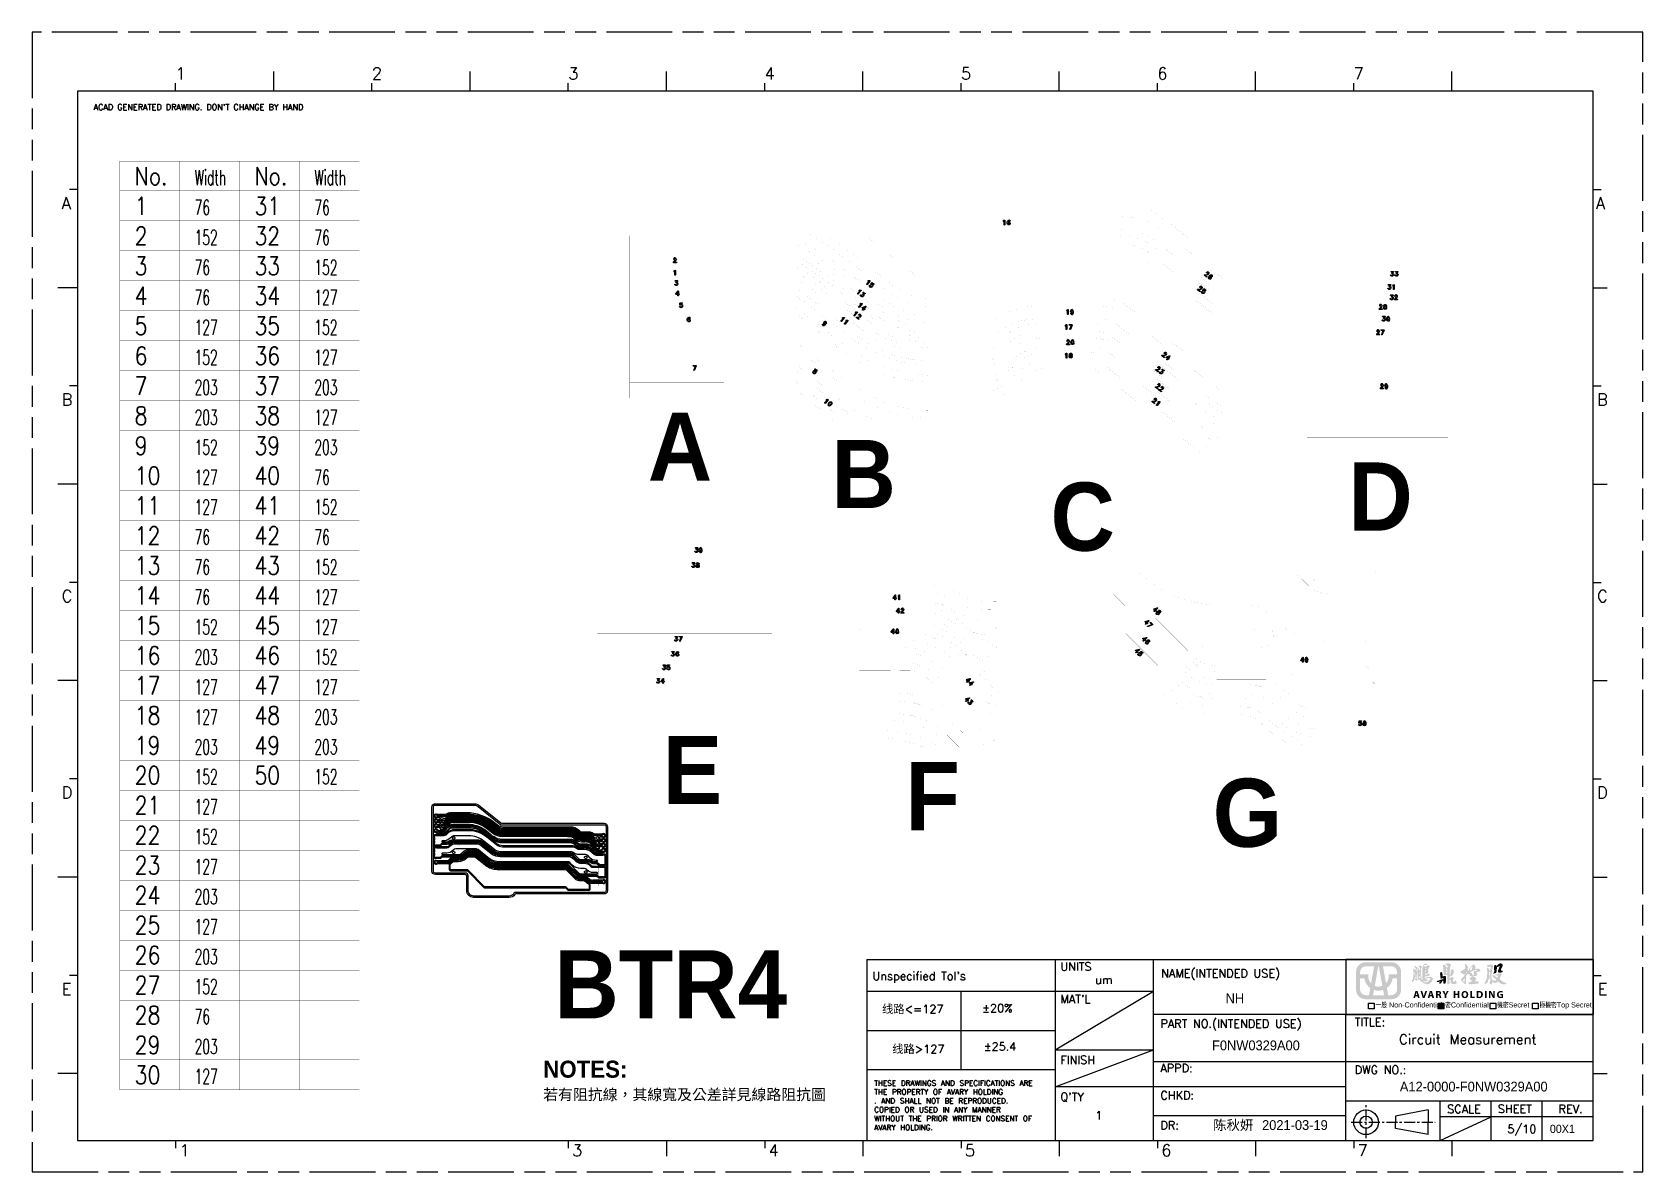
# Model space of a CAD drawing. Extents: x 726 to 3541, y -563 to 148.
# Drawn here: x 3309.1 to 3541.4, y -563 to -398.7 of the extents above; entities outside this region: 1.
import ezdxf
from ezdxf.enums import TextEntityAlignment as Align

# ---------------------------------------------------------------- set-up
doc = ezdxf.new("R2010")
doc.units = 0
doc.linetypes.add('CENTER', pattern=[50.8, 31.75, -6.35, 6.35, -6.35])
doc.linetypes.add('PHANTOM', pattern=[29.5, 9.5, -1.5, 3, -1.5, 3, -1.5, 9.5])
doc.layers.get('0').update_dxf_attribs({"lineweight": 5})
doc.layers.add('0PAPERF', color=2, linetype='PHANTOM', lineweight=5, plot=False)
for name, color, linetype in [('a_area', 2, 'Continuous'), ('b_area', 3, 'Continuous'), ('bak_bak_btr4-bcq2548', 12, 'Continuous'), ('bak_outline', 12, 'Continuous'), ('biaozhu1', 9, 'Continuous'), ('biaozhu3', 11, 'Continuous'), ('c_area', 6, 'Continuous'), ('d_area', 5, 'Continuous'), ('e_area', 4, 'Continuous'), ('f_area', 3, 'Continuous'), ('g_area', 2, 'Continuous'), ('h_area', 1, 'Continuous'), ('quyukuang', 10, 'Continuous'), ('图层 1', 7, 'Continuous')]:
    doc.layers.add(name, color=color, linetype=linetype)
doc.layers.add('DIM', color=3, linetype='Continuous', lineweight=5)
doc.layers.add('尺寸線', color=3, linetype='Continuous', lineweight=5)
doc.styles.add('CHINESE', font='PMingLiU.ttf', dxfattribs={"width": 0.8})
doc.styles.add('SIMPLEX', font='simplex.shx')
doc.styles.get("Standard").update_dxf_attribs({"font": 'txt.shx'})

msp = doc.modelspace()

# ---------------------------------------------------------------- texts
at = {"style": 'SIMPLEX'}
for s, height, p in [('1', 1.7, (3329.8, -405.47)), ('2', 1.7, (3358.13, -405.47)), ('3', 1.7, (3386.45, -405.47)), ('4', 1.7, (3414.78, -405.47)), ('5', 1.7, (3443.1, -405.47)), ('6', 1.7, (3471.43, -405.47)), ('7', 1.7, (3499.75, -405.47)), ('A', 1.72, (3313.37, -424.17)), ('A', 1.72, (3534.69, -424.17)), ('B', 1.72, (3313.37, -452.49)), ('B', 1.72, (3534.86, -452.49)), ('C', 1.72, (3313.37, -480.82)), ('C', 1.72, (3534.86, -480.82)), ('D', 1.72, (3313.37, -509.14)), ('D', 1.72, (3534.86, -509.14)), ("Unspecified Tol's", 1.1896, (3430.34, -535.33)), ('UNITS', 1.19, (3457.44, -533.96)), ('E', 1.72, (3313.37, -537.47)), ('um', 1.19, (3462.46, -535.88)), ('E', 1.72, (3534.94, -537.47)), ("MAT'L", 1.19, (3457.44, -538.66)), ('TITLE:', 1.19, (3499.89, -541.98)), ('FINISH', 1.19, (3457.44, -547.43)), ('APPD:', 1.19, (3471.87, -548.61)), ('DWG NO.:', 1.19, (3499.89, -548.85)), ("Q'TY", 1.19, (3457.44, -552.76)), ('CHKD:', 1.19, (3471.87, -552.53)), ('1', 1.19, (3462.46, -555.43)), ('SCALE ', 1.19, (3513.23, -554.5)), ('SHEET', 1.19, (3520.54, -554.48)), ('REV.', 1.19, (3529.3, -554.5)), ('DR:', 1.19, (3471.87, -556.85)), ('5/10', 1.19, (3521.91, -557.39)), ('1', 1.7, (3330.37, -560.72)), ('3', 1.7, (3387.02, -560.72)), ('4', 1.7, (3415.34, -560.72)), ('5', 1.7, (3443.67, -560.72)), ('6', 1.7, (3471.99, -560.72)), ('7', 1.7, (3500.32, -560.72))]:
    msp.add_text(s, height=height, dxfattribs=at).set_placement(p)
at = {"color": 3, "style": 'SIMPLEX'}
msp.add_text("ACAD GENERATED DRAWING. DON'T CHANGE BY HAND", height=0.8497, dxfattribs=at).set_placement((3317.97, -409.89))
at = {"lineweight": 0, "style": 'SIMPLEX'}
msp.add_text('NAME(INTENDED USE)', height=1.1906, dxfattribs=at).set_placement((3471.97, -534.94))
at = {"linetype": 'Continuous'}
msp.add_text('Circuit Measurement', height=1.4162, dxfattribs=at).set_placement((3516.2, -543.83), align=Align.MIDDLE)
at = {"attachment_point": 1, "style": 'SIMPLEX'}
for s, insert, char_height in [('{\\fSimSun|b0|i0|c134|p2;\\M+5CFDF\\M+5C2B7}<=127', (3431.72, -538.9), 1.1896), ('%%P20%', (3446.16, -538.78), 1.19), ('{\\fSimSun|b0|i0|c134|p2;\\M+5CFDF\\M+5C2B7}>127', (3433.18, -544.66), 1.1896)]:
    msp.add_mtext(s, dxfattribs=dict(at, insert=insert, char_height=char_height))
at = {"char_height": 0.7411, "width": 8.1301, "attachment_point": 1, "style": 'CHINESE'}
for s, insert in [('{\\fPMingLiU|b0|i0|c136|p18;\\C1;一般\\fArial|b0|i0|c0|p34; Non-Confidential}', (3502.89, -538.53)), ('{\\fPMingLiU|b0|i0|c136|p18;\\C1;密\\fArial|b0|i0|c0|p34;Confidential}', (3512.94, -538.53)), ('{\\fPMingLiU|b0|i0|c136|p18;\\C1;機密\\fArial|b0|i0|c0|p34;Secret}', (3520.43, -538.53)), ('{\\fPMingLiU|b0|i0|c136|p18;\\C1;極機密\\fArial|b0|i0|c0|p34;Top Secret }', (3526.55, -538.53))]:
    msp.add_mtext(s, dxfattribs=dict(at, insert=insert))
at = {"insert": (3446.39, -544.3), "char_height": 1.19, "attachment_point": 1, "style": 'SIMPLEX', "bg_fill": 2}
msp.add_mtext('%%P25.4', dxfattribs=at)
at = {"color": 3, "lineweight": 0, "insert": (3430.58, -549.79), "char_height": 0.76744, "width": 25.1207, "attachment_point": 1}
msp.add_mtext('THESE DRAWINGS AND SPECIFICATIONS ARE THE PROPERTY OF AVARY HOLDING\\P. AND SHALL NOT BE REPRODUCED. COPIED OR USED IN ANY MANNER WITHOUT THE PRIOR WRITTEN CONSENT OF AVARY HOLDING.', dxfattribs=at)
at = {"linetype": 'Continuous', "width": 17.0778, "attachment_point": 1}
for s, insert, char_height in [('{\\f@PMingLiU|b0|i0|c136|p0;A12-0000-\\fPMingLiU|b0|i0|c136|p0;F0NW0329A00}', (3506.4, -549.97), 1.4162), ('{\\fPMingLiU|b0|i0|c136|p18;陈秋妍} {\\fPMingLiU|b0|i0|c136|p18;2021-03-19}', (3479.47, -555.52), 1.4162), ('{\\fPMingLiU|b0|i0|c136|p0;00X1}', (3528.04, -556.18), 1.1802)]:
    msp.add_mtext(s, dxfattribs=dict(at, insert=insert, char_height=char_height))
at = {"layer": 'biaozhu3'}
for s, height, width, p in [('No.', 2.592, 0.833333, (3323.91, -420.7)), ('No.', 2.592, 0.833333, (3341.19, -420.7)), ('Width', 2.16, 0.6, (3332.55, -420.7)), ('Width', 2.16, 0.6, (3349.83, -420.7)), ('1', 2.59, 0.833333, (3323.91, -425.02)), ('31', 2.592, 0.833333, (3341.19, -425.02)), ('76', 2.16, 0.6, (3332.55, -425.02)), ('76', 2.16, 0.6, (3349.83, -425.02)), ('2', 2.59, 0.833333, (3323.91, -429.34)), ('152', 2.16, 0.6, (3332.55, -429.34)), ('32', 2.592, 0.833333, (3341.19, -429.34)), ('76', 2.16, 0.6, (3349.83, -429.34)), ('3', 2.59, 0.833333, (3323.91, -433.66)), ('76', 2.16, 0.6, (3332.55, -433.66)), ('33', 2.592, 0.833333, (3341.19, -433.66)), ('152', 2.16, 0.6, (3349.83, -433.66)), ('4', 2.59, 0.833333, (3323.91, -437.98)), ('76', 2.16, 0.6, (3332.55, -437.98)), ('34', 2.592, 0.833333, (3341.19, -437.98)), ('127', 2.16, 0.6, (3349.83, -437.98)), ('5', 2.59, 0.833333, (3323.91, -442.3)), ('127', 2.16, 0.6, (3332.55, -442.3)), ('35', 2.592, 0.833333, (3341.19, -442.3)), ('152', 2.16, 0.6, (3349.83, -442.3)), ('6', 2.59, 0.833333, (3323.91, -446.62)), ('152', 2.16, 0.6, (3332.55, -446.62)), ('36', 2.592, 0.833333, (3341.19, -446.62)), ('127', 2.16, 0.6, (3349.83, -446.62)), ('7', 2.59, 0.833333, (3323.91, -450.94)), ('37', 2.592, 0.833333, (3341.19, -450.94)), ('203', 2.16, 0.6, (3332.55, -450.94)), ('203', 2.16, 0.6, (3349.83, -450.94)), ('8', 2.59, 0.833333, (3323.91, -455.26)), ('38', 2.592, 0.833333, (3341.19, -455.26)), ('203', 2.16, 0.6, (3332.55, -455.26)), ('127', 2.16, 0.6, (3349.83, -455.26)), ('9', 2.59, 0.833333, (3323.91, -459.58)), ('152', 2.16, 0.6, (3332.55, -459.58)), ('39', 2.592, 0.833333, (3341.19, -459.58)), ('203', 2.16, 0.6, (3349.83, -459.58)), ('10', 2.592, 0.833333, (3323.91, -463.9)), ('127', 2.16, 0.6, (3332.55, -463.9)), ('40', 2.592, 0.833333, (3341.19, -463.9)), ('76', 2.16, 0.6, (3349.83, -463.9)), ('11', 2.592, 0.833333, (3323.91, -468.22)), ('127', 2.16, 0.6, (3332.55, -468.22)), ('41', 2.592, 0.833333, (3341.19, -468.22)), ('152', 2.16, 0.6, (3349.83, -468.22)), ('12', 2.592, 0.833333, (3323.91, -472.54)), ('76', 2.16, 0.6, (3332.55, -472.54)), ('42', 2.592, 0.833333, (3341.19, -472.54)), ('76', 2.16, 0.6, (3349.83, -472.54)), ('13', 2.592, 0.833333, (3323.91, -476.86)), ('76', 2.16, 0.6, (3332.55, -476.86)), ('43', 2.592, 0.833333, (3341.19, -476.86)), ('152', 2.16, 0.6, (3349.83, -476.86)), ('14', 2.592, 0.833333, (3323.91, -481.18)), ('44', 2.592, 0.833333, (3341.19, -481.18)), ('76', 2.16, 0.6, (3332.55, -481.18)), ('127', 2.16, 0.6, (3349.83, -481.18)), ('15', 2.592, 0.833333, (3323.91, -485.5)), ('45', 2.592, 0.833333, (3341.19, -485.5)), ('152', 2.16, 0.6, (3332.55, -485.5)), ('127', 2.16, 0.6, (3349.83, -485.5)), ('16', 2.592, 0.833333, (3323.91, -489.82)), ('203', 2.16, 0.6, (3332.55, -489.82)), ('46', 2.592, 0.833333, (3341.19, -489.82)), ('152', 2.16, 0.6, (3349.83, -489.82)), ('17', 2.592, 0.833333, (3323.91, -494.14)), ('127', 2.16, 0.6, (3332.55, -494.14)), ('47', 2.592, 0.833333, (3341.19, -494.14)), ('127', 2.16, 0.6, (3349.83, -494.14)), ('18', 2.592, 0.833333, (3323.91, -498.46)), ('127', 2.16, 0.6, (3332.55, -498.46)), ('48', 2.592, 0.833333, (3341.19, -498.46)), ('203', 2.16, 0.6, (3349.83, -498.46)), ('19', 2.592, 0.833333, (3323.91, -502.78)), ('203', 2.16, 0.6, (3332.55, -502.78)), ('49', 2.592, 0.833333, (3341.19, -502.78)), ('203', 2.16, 0.6, (3349.83, -502.78)), ('20', 2.592, 0.833333, (3323.91, -507.1)), ('152', 2.16, 0.6, (3332.55, -507.1)), ('50', 2.592, 0.833333, (3341.19, -507.1)), ('152', 2.16, 0.6, (3349.83, -507.1)), ('21', 2.592, 0.833333, (3323.91, -511.42)), ('127', 2.16, 0.6, (3332.55, -511.42)), ('22', 2.592, 0.833333, (3323.91, -515.74)), ('152', 2.16, 0.6, (3332.55, -515.74)), ('23', 2.592, 0.833333, (3323.91, -520.06)), ('127', 2.16, 0.6, (3332.55, -520.06)), ('24', 2.592, 0.833333, (3323.91, -524.38)), ('203', 2.16, 0.6, (3332.55, -524.38)), ('25', 2.592, 0.833333, (3323.91, -528.7)), ('127', 2.16, 0.6, (3332.55, -528.7)), ('26', 2.592, 0.833333, (3323.91, -533.02)), ('203', 2.16, 0.6, (3332.55, -533.02)), ('27', 2.592, 0.833333, (3323.91, -537.34)), ('152', 2.16, 0.6, (3332.55, -537.34)), ('28', 2.592, 0.833333, (3323.91, -541.66)), ('76', 2.16, 0.6, (3332.55, -541.66)), ('29', 2.592, 0.833333, (3323.91, -545.98)), ('203', 2.16, 0.6, (3332.55, -545.98)), ('30', 2.592, 0.833333, (3323.91, -550.3)), ('127', 2.16, 0.6, (3332.55, -550.3))]:
    msp.add_text(s, height=height, dxfattribs=dict(at, width=width)).set_placement(p)
at = {"layer": 'DIM', "linetype": 'Continuous', "attachment_point": 1}
for s, insert, char_height, width in [('{\\fPMingLiU|b1|i0|c136|p18;\\H1.5625x;\\C1;A}', (3397.92, -453.5), 6.2944, 161.7226), ('{\\fPMingLiU|b1|i0|c136|p18;\\H1.5625x;\\C1;B}', (3424.42, -457.45), 6.2944, 161.7226), ('{\\fPMingLiU|b1|i0|c136|p18;\\H1.5625x;\\C1;D}', (3498.97, -460.69), 6.2944, 161.7226), ('{\\fPMingLiU|b1|i0|c136|p18;\\H1.5625x;\\C1;C}', (3456.01, -463.59), 6.2944, 161.7226), ('{\\fPMingLiU|b1|i0|c136|p18;\\H1.5625x;\\C1;E}', (3400.08, -500.12), 6.2944, 161.7226), ('{\\fPMingLiU|b1|i0|c136|p18;\\H1.5625x;\\C1;F}', (3435.07, -503.88), 6.2944, 161.7226), ('{\\fPMingLiU|b1|i0|c136|p18;\\H1.5625x;\\C1;G}', (3479.41, -506.28), 6.2944, 161.7226), ('{\\fPMingLiU|b1|i0|c136|p18;\\H1.5625x;\\C1;BTR4}', (3384.44, -531.02), 6.2944, 161.7226), ('{\\fPMingLiU|b1|i0|c136|p18;\\H1.56250x;\\C1;NOTES:}\\P{\\fPMingLiU|b0|i0|c136|p18;若有阻抗線，其線寬及公差詳見線}{\\fPMingLiU|b0|i0|c136|p18;路阻抗圖}', (3382.83, -546.94), 1.5736, 40.4307)]:
    msp.add_mtext(s, dxfattribs=dict(at, insert=insert, char_height=char_height, width=width))

# ---------------------------------------------------------------- blocks, each defined once
blk = doc.blocks.new('6')
at = {"layer": '图层 1', "true_color": 0xf50613}
h = blk.add_hatch(color=1, dxfattribs=at)
h.dxf.hatch_style = 2
edge = h.paths.add_edge_path()
edge.add_spline(control_points=[(-0.84, 7.1), (-0.84, 7.1), (0.89, -2.45), (0.89, -2.45), (0.31, -2.7), (-0.33, -2.83), (-1.01, -2.83), (-1.66, -2.83), (-2.28, -2.71), (-2.84, -2.48), (-2.84, -2.48), (-1.11, 7.1), (-1.11, 7.1), (-1.11, 7.1), (-0.84, 7.1), (-0.84, 7.1)], knot_values=[0, 0, 0, 0, 1, 1, 1, 2, 2, 2, 3, 3, 3, 4, 4, 4, 5, 5, 5, 5], degree=3, periodic=1)
edge = h.paths.add_edge_path()
edge.add_spline(control_points=[(5.31, 9.08), (5.31, 9.08), (-7.25, 9.08), (-7.25, 9.08), (-9.86, 9.08), (-11.98, 6.96), (-11.98, 4.35), (-11.98, 4.35), (-11.98, -4.27), (-11.98, -4.27), (-11.98, -6.88), (-9.86, -9), (-7.25, -9), (-7.25, -9), (5.31, -9), (5.31, -9), (7.91, -9), (10.04, -6.88), (10.04, -4.27), (10.04, -4.27), (10.04, 4.35), (10.04, 4.35), (10.04, 6.96), (7.91, 9.08), (5.31, 9.08)], knot_values=[0, 0, 0, 0, 0.352778, 0.352778, 0.352778, 0.705556, 0.705556, 0.705556, 1.058334, 1.058334, 1.058334, 1.411112, 1.411112, 1.411112, 1.76389, 1.76389, 1.76389, 2.116668, 2.116668, 2.116668, 2.469446, 2.469446, 2.469446, 2.822224, 2.822224, 2.822224, 2.822224], degree=3, periodic=0)
edge.add_line((5.31, 9.08), (5.31, 9.08))
edge = h.paths.add_edge_path()
edge.add_spline(control_points=[(8.06, 4.35), (8.06, 4.35), (8.06, 3.12), (8.06, 3.12), (8.06, 3.12), (3.96, 3.12), (3.96, 3.12), (3.96, 3.12), (3.96, 2.13), (3.96, 2.13), (3.96, 0.86), (3.47, -0.31), (2.68, -1.19), (2.68, -1.19), (1.17, 7.1), (1.17, 7.1), (1.17, 7.1), (5.31, 7.1), (5.31, 7.1), (6.82, 7.1), (8.06, 5.87), (8.06, 4.35)], knot_values=[0, 0, 0, 0, 0.352778, 0.352778, 0.352778, 0.705556, 0.705556, 0.705556, 1.058334, 1.058334, 1.058334, 1.411112, 1.411112, 1.411112, 1.76389, 1.76389, 1.76389, 2.116668, 2.116668, 2.116668, 2.469446, 2.469446, 2.469446, 2.469446], degree=3, periodic=0)
edge.add_line((8.06, 4.35), (8.06, 4.35))
edge = h.paths.add_edge_path()
edge.add_spline(control_points=[(-1.01, -4.81), (-0.22, -4.81), (0.54, -4.67), (1.25, -4.43), (1.25, -4.43), (1.72, -7.02), (1.72, -7.02), (1.72, -7.02), (-3.67, -7.02), (-3.67, -7.02), (-3.67, -7.02), (-3.2, -4.45), (-3.2, -4.45), (-2.51, -4.68), (-1.78, -4.81), (-1.01, -4.81)], knot_values=[0, 0, 0, 0, 0.352778, 0.352778, 0.352778, 0.705556, 0.705556, 0.705556, 1.058334, 1.058334, 1.058334, 1.411112, 1.411112, 1.411112, 1.76389, 1.76389, 1.76389, 1.76389], degree=3, periodic=0)
edge.add_line((-1.01, -4.81), (-1.01, -4.81))
edge = h.paths.add_edge_path()
edge.add_spline(control_points=[(-7.25, 7.1), (-7.25, 7.1), (-3.12, 7.1), (-3.12, 7.1), (-3.12, 7.1), (-4.63, -1.25), (-4.63, -1.25), (-5.46, -0.37), (-5.98, 0.82), (-5.98, 2.13), (-5.98, 2.13), (-5.98, 3.12), (-5.98, 3.12), (-5.98, 3.12), (-10, 3.12), (-10, 3.12), (-10, 3.12), (-10, 4.35), (-10, 4.35), (-10, 5.87), (-8.77, 7.1), (-7.25, 7.1)], knot_values=[0, 0, 0, 0, 0.352778, 0.352778, 0.352778, 0.705556, 0.705556, 0.705556, 1.058334, 1.058334, 1.058334, 1.411112, 1.411112, 1.411112, 1.76389, 1.76389, 1.76389, 2.116668, 2.116668, 2.116668, 2.469446, 2.469446, 2.469446, 2.469446], degree=3, periodic=0)
edge.add_line((-7.25, 7.1), (-7.25, 7.1))
edge = h.paths.add_edge_path()
edge.add_spline(control_points=[(-10, -4.27), (-10, -4.27), (-10, 1.14), (-10, 1.14), (-10, 1.14), (-7.89, 1.14), (-7.89, 1.14), (-7.61, -0.77), (-6.55, -2.44), (-5.04, -3.52), (-5.04, -3.52), (-5.68, -7.02), (-5.68, -7.02), (-5.68, -7.02), (-7.25, -7.02), (-7.25, -7.02), (-8.77, -7.02), (-10, -5.79), (-10, -4.27)], knot_values=[0, 0, 0, 0, 0.352778, 0.352778, 0.352778, 0.705556, 0.705556, 0.705556, 1.058334, 1.058334, 1.058334, 1.411112, 1.411112, 1.411112, 1.76389, 1.76389, 1.76389, 2.116668, 2.116668, 2.116668, 2.116668], degree=3, periodic=0)
edge.add_line((-10, -4.27), (-10, -4.27))
edge = h.paths.add_edge_path()
edge.add_spline(control_points=[(5.31, -7.02), (5.31, -7.02), (3.73, -7.02), (3.73, -7.02), (3.73, -7.02), (3.09, -3.47), (3.09, -3.47), (4.56, -2.39), (5.6, -0.75), (5.87, 1.14), (5.87, 1.14), (8.06, 1.14), (8.06, 1.14), (8.06, 1.14), (8.06, -4.27), (8.06, -4.27), (8.06, -5.79), (6.82, -7.02), (5.31, -7.02)], knot_values=[0, 0, 0, 0, 0.352778, 0.352778, 0.352778, 0.705556, 0.705556, 0.705556, 1.058334, 1.058334, 1.058334, 1.411112, 1.411112, 1.411112, 1.76389, 1.76389, 1.76389, 2.116668, 2.116668, 2.116668, 2.116668], degree=3, periodic=0)
edge.add_line((5.31, -7.02), (5.31, -7.02))
at = {"layer": '图层 1', "true_color": 0x000099}
h = blk.add_hatch(color=174, dxfattribs=at)
h.dxf.hatch_style = 2
edge = h.paths.add_edge_path()
edge.add_spline(control_points=[(21.7, 4.45), (21.7, 4.45), (21.7, 4.7), (21.7, 4.7), (21.7, 4.7), (21.7, 4.95), (21.7, 4.95), (21.7, 4.95), (21.7, 5.15), (21.7, 5.15), (21.73, 5.12), (21.77, 5.09), (21.81, 5.06), (21.86, 5.03), (21.91, 5.01), (21.97, 5.01), (22.03, 4.98), (22.09, 4.97), (22.13, 4.97), (22.13, 4.97), (22.24, 4.97), (22.24, 4.97), (22.24, 4.97), (22.24, 4.88), (22.24, 4.88), (22.24, 4.88), (22.24, 4.74), (22.24, 4.74), (22.24, 4.74), (22.24, 4.61), (22.24, 4.61), (22.24, 4.61), (22.24, 4.52), (22.24, 4.52), (22.24, 4.52), (22.2, 4.52), (22.2, 4.52), (22.14, 4.49), (22.08, 4.44), (22.02, 4.38), (21.93, 4.35), (21.82, 4.31), (21.7, 4.25), (21.7, 4.25), (21.7, 4.45), (21.7, 4.45)], knot_values=[0, 0, 0, 0, 1, 1, 1, 2, 2, 2, 3, 3, 3, 4, 4, 4, 5, 5, 5, 6, 6, 6, 7, 7, 7, 8, 8, 8, 9, 9, 9, 10, 10, 10, 11, 11, 11, 12, 12, 12, 13, 13, 13, 14, 14, 14, 15, 15, 15, 15], degree=3, periodic=1)
edge = h.paths.add_edge_path()
edge.add_spline(control_points=[(16.6, 4.04), (16.6, 4.21), (16.61, 4.34), (16.64, 4.43), (16.67, 4.46), (16.72, 4.44), (16.78, 4.38), (16.81, 4.35), (16.84, 4.28), (16.87, 4.16), (16.87, 4.16), (16.87, 3.88), (16.87, 3.88), (16.84, 3.82), (16.82, 3.78), (16.82, 3.75), (16.82, 3.63), (16.81, 3.52), (16.8, 3.43), (16.78, 3.34), (16.81, 3.32), (16.87, 3.36), (16.93, 3.41), (16.99, 3.46), (17.05, 3.52), (17.11, 3.58), (17.17, 3.63), (17.23, 3.66), (17.23, 3.66), (17.23, 3.59), (17.23, 3.59), (17.23, 3.59), (17.23, 3.5), (17.23, 3.5), (17.23, 3.5), (17.23, 3.39), (17.23, 3.39), (17.23, 3.39), (17.23, 3.3), (17.23, 3.3), (17.17, 3.27), (17.12, 3.22), (17.09, 3.16), (17.06, 3.07), (17.03, 2.97), (16.98, 2.85), (16.93, 2.72), (16.88, 2.63), (16.82, 2.57), (16.79, 2.48), (16.76, 2.42), (16.73, 2.39), (16.7, 2.48), (16.67, 2.61), (16.64, 2.78), (16.61, 2.94), (16.6, 3.15), (16.6, 3.41), (16.6, 3.41), (16.6, 4.04), (16.6, 4.04)], knot_values=[0, 0, 0, 0, 1, 1, 1, 2, 2, 2, 3, 3, 3, 4, 4, 4, 5, 5, 5, 6, 6, 6, 7, 7, 7, 8, 8, 8, 9, 9, 9, 10, 10, 10, 11, 11, 11, 12, 12, 12, 13, 13, 13, 14, 14, 14, 15, 15, 15, 16, 16, 16, 17, 17, 17, 18, 18, 18, 19, 19, 19, 20, 20, 20, 20], degree=3, periodic=1)
edge = h.paths.add_edge_path()
edge.add_spline(control_points=[(18.72, 4.06), (18.72, 4.34), (18.74, 4.49), (18.79, 4.52), (18.83, 4.55), (18.88, 4.49), (18.95, 4.34), (18.91, 4.19), (18.88, 4.04), (18.85, 3.91), (18.82, 3.77), (18.84, 3.7), (18.9, 3.7), (18.93, 3.73), (18.99, 3.79), (19.08, 3.88), (19.17, 3.97), (19.25, 4.05), (19.31, 4.11), (19.31, 4.11), (19.31, 4.06), (19.31, 4.06), (19.31, 4.06), (19.35, 4.02), (19.35, 4.02), (19.35, 4.02), (19.35, 3.97), (19.35, 3.97), (19.35, 3.97), (19.4, 3.93), (19.4, 3.93), (19.37, 3.9), (19.33, 3.84), (19.28, 3.75), (19.24, 3.66), (19.17, 3.55), (19.08, 3.43), (18.99, 3.31), (18.92, 3.22), (18.88, 3.16), (18.83, 3.1), (18.78, 3.07), (18.72, 3.07), (18.72, 3.07), (18.72, 4.06), (18.72, 4.06)], knot_values=[0, 0, 0, 0, 1, 1, 1, 2, 2, 2, 3, 3, 3, 4, 4, 4, 5, 5, 5, 6, 6, 6, 7, 7, 7, 8, 8, 8, 9, 9, 9, 10, 10, 10, 11, 11, 11, 12, 12, 12, 13, 13, 13, 14, 14, 14, 15, 15, 15, 15], degree=3, periodic=1)
edge = h.paths.add_edge_path()
edge.add_spline(control_points=[(25.27, 1.54), (25.12, 1.71), (24.91, 1.84), (24.64, 1.9), (24.34, 1.96), (24.07, 1.97), (23.83, 1.94), (23.58, 1.91), (23.37, 1.88), (23.19, 1.85), (22.76, 1.72), (22.15, 1.58), (22.15, 1.58), (22.12, 1.58), (22.09, 1.57), (22.04, 1.56), (22, 1.54), (21.94, 1.53), (21.88, 1.51), (21.82, 1.5), (21.77, 1.48), (21.72, 1.47), (21.68, 1.45), (21.64, 1.43), (21.61, 1.4), (21.61, 1.4), (21.61, 1.56), (21.61, 1.56), (21.61, 1.56), (21.61, 1.76), (21.61, 1.76), (21.64, 1.82), (21.66, 1.88), (21.68, 1.94), (21.69, 2), (21.7, 2.06), (21.7, 2.12), (21.7, 2.12), (21.79, 2.12), (21.79, 2.12), (21.82, 2.12), (21.87, 2.13), (21.93, 2.14), (21.99, 2.16), (22.04, 2.17), (22.09, 2.17), (22.11, 2.17), (22.12, 2.17), (22.14, 2.18), (22.14, 2.18), (22.15, 2.21), (22.15, 2.21), (22.15, 2.21), (22.53, 2.26), (22.68, 2.29), (22.84, 2.32), (23.19, 2.39), (23.19, 2.39), (23.37, 2.45), (23.56, 2.54), (23.76, 2.66), (23.95, 2.79), (24.07, 2.92), (24.1, 3.07), (24.16, 3.19), (24.08, 3.28), (23.87, 3.34), (23.71, 3.36), (23.53, 3.37), (23.35, 3.38), (23.14, 3.36), (22.94, 3.21), (22.75, 3.14), (22.55, 3.06), (22.15, 2.89), (22.15, 2.89), (22.09, 2.89), (22.03, 2.88), (21.97, 2.85), (21.91, 2.81), (21.86, 2.79), (21.81, 2.75), (21.77, 2.72), (21.73, 2.71), (21.7, 2.71), (21.7, 2.71), (21.7, 2.87), (21.7, 2.87), (21.7, 2.87), (21.7, 3.09), (21.7, 3.09), (21.7, 3.09), (21.7, 3.34), (21.7, 3.34), (21.7, 3.34), (21.7, 3.48), (21.7, 3.48), (21.7, 3.48), (22.36, 3.6), (22.6, 3.61), (22.84, 3.62), (22.93, 3.53), (23.04, 3.53), (23.15, 3.53), (23.26, 3.61), (23.26, 3.61), (23.28, 3.73), (23.3, 3.88), (23.33, 4.04), (23.36, 4.21), (23.36, 4.34), (23.33, 4.43), (23.3, 4.49), (23.25, 4.52), (23.19, 4.52), (23.19, 4.64), (23.21, 4.8), (23.24, 5.01), (23.24, 5.22), (23.28, 5.47), (23.37, 5.76), (23.46, 6.05), (23.57, 6.27), (23.69, 6.44), (23.81, 6.6), (23.92, 6.7), (24.01, 6.73), (24.07, 6.76), (24.1, 6.84), (24.1, 6.96), (24.07, 7.08), (23.96, 7.21), (23.78, 7.36), (23.6, 7.51), (23.42, 7.57), (23.24, 7.54), (23.06, 7.51), (22.92, 7.44), (22.83, 7.32), (22.8, 7.29), (22.76, 7.26), (22.7, 7.23), (22.61, 7.2), (22.5, 7.14), (22.38, 7.05), (22.23, 6.99), (22.12, 6.94), (22.06, 6.89), (22, 6.84), (21.97, 6.81), (21.97, 6.78), (21.97, 6.81), (21.93, 6.84), (21.84, 6.89), (21.75, 6.94), (21.63, 7.02), (21.48, 7.14), (21.32, 7.26), (21.25, 7.37), (21.25, 7.48), (21.25, 7.58), (21.3, 7.66), (21.39, 7.73), (21.45, 7.75), (21.52, 7.77), (21.61, 7.77), (21.67, 7.77), (21.77, 7.75), (21.91, 7.73), (22.04, 7.69), (22.16, 7.68), (22.27, 7.68), (22.37, 7.68), (22.47, 7.69), (22.56, 7.73), (22.65, 7.82), (22.7, 7.92), (22.7, 8.04), (22.7, 8.16), (22.59, 8.27), (22.38, 8.36), (22.2, 8.42), (22.02, 8.43), (21.84, 8.4), (21.66, 8.37), (21.54, 8.31), (21.48, 8.22), (21.3, 8.04), (21.12, 7.83), (20.96, 7.59), (20.79, 7.35), (20.67, 7.07), (20.59, 6.75), (20.52, 6.44), (20.48, 6.13), (20.48, 5.83), (20.48, 5.83), (20.48, 4.97), (20.48, 4.97), (20.48, 4.88), (20.47, 4.65), (20.44, 4.29), (20.41, 3.93), (20.39, 3.43), (20.39, 2.8), (20.36, 2.2), (20.39, 1.73), (20.48, 1.4), (20.54, 1.08), (20.63, 0.88), (20.74, 0.82), (20.81, 0.78), (20.86, 0.76), (20.86, 0.76), (20.62, 0.74), (20.13, 0.41), (20.13, 0.41), (20.13, 0.41), (20.08, 0.57), (20.08, 0.63), (20.04, 0.78), (20, 1.11), (19.94, 1.6), (19.88, 2.1), (19.82, 2.75), (19.76, 3.57), (19.7, 4.38), (19.68, 5), (19.71, 5.42), (19.74, 5.84), (19.8, 6.1), (19.89, 6.19), (20.13, 6.28), (20.26, 6.44), (20.26, 6.66), (20.26, 6.89), (20.08, 7.08), (19.74, 7.25), (19.39, 7.42), (19.12, 7.47), (18.92, 7.41), (18.73, 7.35), (18.64, 7.23), (18.67, 7.05), (18.7, 7.02), (18.73, 6.97), (18.74, 6.91), (18.76, 6.85), (18.81, 6.79), (18.9, 6.73), (18.96, 6.64), (19.02, 6.58), (19.08, 6.55), (19.17, 6.49), (19.25, 6.44), (19.31, 6.42), (19.31, 6.35), (19.31, 6.27), (19.33, 6.17), (19.34, 6.06), (19.35, 5.93), (19.35, 5.78), (19.35, 5.63), (19.36, 5.5), (19.37, 5.4), (19.39, 5.29), (19.4, 5.21), (19.4, 5.15), (19.31, 5.18), (19.22, 5.21), (19.13, 5.24), (19.13, 5.24), (18.85, 5.24), (18.85, 5.24), (18.82, 5.3), (18.8, 5.37), (18.79, 5.44), (18.77, 5.52), (18.76, 5.62), (18.74, 5.74), (18.73, 5.86), (18.7, 5.96), (18.65, 6.05), (18.61, 6.14), (18.57, 6.23), (18.54, 6.33), (18.51, 6.35), (18.49, 6.37), (18.47, 6.37), (18.46, 6.37), (18.43, 6.33), (18.4, 6.23), (18.37, 6.14), (18.36, 6.02), (18.36, 5.87), (18.36, 5.87), (18.36, 5.51), (18.36, 5.51), (18.24, 5.3), (18.13, 5.09), (18.04, 4.88), (17.92, 4.67), (17.8, 4.44), (17.68, 4.2), (17.68, 4.26), (17.67, 4.34), (17.66, 4.45), (17.64, 4.55), (17.63, 4.67), (17.63, 4.81), (17.63, 4.95), (17.63, 5.06), (17.61, 5.15), (17.6, 5.24), (17.59, 5.33), (17.59, 5.42), (17.68, 5.48), (17.79, 5.57), (17.91, 5.69), (18.03, 5.81), (18.12, 5.95), (18.18, 6.1), (18.24, 6.25), (18.21, 6.37), (18.09, 6.46), (17.97, 6.55), (17.83, 6.63), (17.68, 6.69), (17.44, 6.93), (17.2, 7.1), (16.96, 7.21), (16.72, 7.31), (16.58, 7.28), (16.55, 7.12), (16.52, 6.95), (16.58, 6.78), (16.73, 6.6), (16.88, 6.42), (17.05, 6.31), (17.23, 6.28), (17.23, 6.28), (17.23, 6.05), (17.23, 6.05), (17.23, 6.05), (17.23, 5.74), (17.23, 5.74), (17.23, 5.74), (17.23, 5.42), (17.23, 5.42), (17.23, 5.42), (17.23, 5.26), (17.23, 5.26), (17.23, 5.25), (17.21, 5.25), (17.16, 5.29), (17.12, 5.31), (17.05, 5.34), (16.96, 5.35), (16.87, 5.37), (16.76, 5.39), (16.64, 5.42), (16.61, 5.45), (16.58, 5.5), (16.55, 5.56), (16.52, 5.59), (16.49, 5.63), (16.46, 5.69), (16.4, 5.75), (16.35, 5.81), (16.32, 5.87), (16.29, 5.9), (16.26, 5.93), (16.23, 5.96), (16.14, 5.99), (16.08, 5.95), (16.05, 5.83), (16.02, 5.68), (16.02, 5.44), (16.05, 5.1), (16.08, 4.77), (16.11, 4.41), (16.14, 4.02), (16.14, 4.02), (16.14, 3.25), (16.14, 3.25), (16.11, 2.95), (16.07, 2.59), (16.01, 2.17), (15.92, 1.75), (15.84, 1.38), (15.78, 1.08), (15.69, 0.78), (15.63, 0.56), (15.6, 0.4), (15.57, 0.4), (15.55, 0.42), (15.53, 0.45), (15.52, 0.48), (15.5, 0.51), (15.47, 0.54), (15.44, 0.48), (15.42, 0.43), (15.42, 0.4), (15.36, 0.13), (15.35, -0.09), (15.38, -0.27), (15.41, -0.48), (15.51, -0.56), (15.69, -0.5), (15.87, -0.44), (16.04, -0.3), (16.19, -0.09), (16.31, 0.12), (16.4, 0.3), (16.46, 0.45), (16.46, 0.45), (16.46, 0.54), (16.46, 0.54), (16.46, 0.57), (16.48, 0.63), (16.51, 0.72), (16.51, 0.78), (16.51, 0.84), (16.53, 0.9), (16.54, 0.96), (16.55, 1.02), (16.55, 1.08), (16.58, 1.02), (16.64, 0.92), (16.73, 0.79), (16.82, 0.65), (16.94, 0.5), (17.09, 0.34), (17.24, 0.17), (17.38, 0.07), (17.5, 0.04), (17.62, 0.01), (17.71, 0.04), (17.77, 0.13), (17.8, 0.13), (17.83, 0.16), (17.86, 0.22), (17.86, 0.22), (17.86, 0.4), (17.86, 0.4), (17.89, 0.47), (17.89, 0.54), (17.86, 0.63), (17.83, 0.69), (17.8, 0.75), (17.77, 0.81), (17.71, 0.93), (17.66, 1.16), (17.63, 1.49), (17.6, 1.79), (17.63, 2.2), (17.7, 2.71), (17.78, 3.22), (17.88, 3.64), (18, 3.97), (18.09, 4.28), (18.18, 4.49), (18.27, 4.61), (18.24, 4.49), (18.22, 4.35), (18.22, 4.2), (18.22, 4.2), (18.22, 3.7), (18.22, 3.7), (18.22, 3.7), (18.22, 3.21), (18.22, 3.21), (18.22, 3.06), (18.22, 2.88), (18.2, 2.66), (18.18, 2.45), (18.18, 2.21), (18.18, 1.92), (18.18, 1.92), (18.18, 1.17), (18.18, 1.17), (18.18, 0.96), (18.18, 0.79), (18.2, 0.65), (18.22, 0.52), (18.25, 0.4), (18.31, 0.31), (18.37, 0.22), (18.43, 0.21), (18.49, 0.27), (18.55, 0.3), (18.58, 0.38), (18.58, 0.5), (18.58, 0.62), (18.57, 0.72), (18.54, 0.81), (18.63, 0.78), (18.72, 0.72), (18.81, 0.63), (18.9, 0.54), (19.02, 0.45), (19.17, 0.36), (19.29, 0.27), (19.41, 0.21), (19.53, 0.18), (19.65, 0.15), (19.77, 0.13), (19.89, 0.13), (19.83, 0.01), (19.82, -0.09), (19.85, -0.18), (19.9, -0.29), (20.01, -0.39), (20.18, -0.5), (20.18, -0.5), (20.18, -0.5), (20.19, -0.5), (20.41, -0.67), (20.77, -0.88), (20.91, -1), (20.94, -1.02), (20.98, -1.04), (21.02, -1.07), (21.02, -1.08), (21.02, -1.08), (21.02, -1.09), (21.08, -1.12), (21.16, -1.16), (21.25, -1.22), (21.34, -1.25), (21.45, -1.3), (21.57, -1.36), (21.9, -1.51), (22.29, -1.61), (22.74, -1.67), (23.19, -1.7), (23.66, -1.57), (24.14, -1.27), (24.59, -0.94), (24.93, -0.56), (25.16, -0.14), (25.38, 0.29), (25.53, 0.66), (25.59, 0.99), (25.53, 1.17), (25.42, 1.35), (25.27, 1.54)], knot_values=[0, 0, 0, 0, 0.352778, 0.352778, 0.352778, 0.705556, 0.705556, 0.705556, 1.058334, 1.058334, 1.058334, 1.411112, 1.411112, 1.411112, 1.76389, 1.76389, 1.76389, 2.116668, 2.116668, 2.116668, 2.469446, 2.469446, 2.469446, 2.822224, 2.822224, 2.822224, 3.175002, 3.175002, 3.175002, 3.52778, 3.52778, 3.52778, 3.880558, 3.880558, 3.880558, 4.233336, 4.233336, 4.233336, 4.586114, 4.586114, 4.586114, 4.938892, 4.938892, 4.938892, 5.29167, 5.29167, 5.29167, 5.644448, 5.644448, 5.644448, 5.997226, 5.997226, 5.997226, 6.350004, 6.350004, 6.350004, 6.702782, 6.702782, 6.702782, 7.05556, 7.05556, 7.05556, 7.408338, 7.408338, 7.408338, 7.761116, 7.761116, 7.761116, 8.113894, 8.113894, 8.113894, 8.466672, 8.466672, 8.466672, 8.81945, 8.81945, 8.81945, 9.172228, 9.172228, 9.172228, 9.525006, 9.525006, 9.525006, 9.877784, 9.877784, 9.877784, 10.230562, 10.230562, 10.230562, 10.58334, 10.58334, 10.58334, 10.936118, 10.936118, 10.936118, 11.288896, 11.288896, 11.288896, 11.641674, 11.641674, 11.641674, 11.994452, 11.994452, 11.994452, 12.34723, 12.34723, 12.34723, 12.700008, 12.700008, 12.700008, 13.052786, 13.052786, 13.052786, 13.405564, 13.405564, 13.405564, 13.758342, 13.758342, 13.758342, 14.11112, 14.11112, 14.11112, 14.463898, 14.463898, 14.463898, 14.816676, 14.816676, 14.816676, 15.169454, 15.169454, 15.169454, 15.522232, 15.522232, 15.522232, 15.87501, 15.87501, 15.87501, 16.227788, 16.227788, 16.227788, 16.580566, 16.580566, 16.580566, 16.933344, 16.933344, 16.933344, 17.286123, 17.286123, 17.286123, 17.638901, 17.638901, 17.638901, 17.991679, 17.991679, 17.991679, 18.344457, 18.344457, 18.344457, 18.697235, 18.697235, 18.697235, 19.050013, 19.050013, 19.050013, 19.402791, 19.402791, 19.402791, 19.755569, 19.755569, 19.755569, 20.108347, 20.108347, 20.108347, 20.461125, 20.461125, 20.461125, 20.813903, 20.813903, 20.813903, 21.166681, 21.166681, 21.166681, 21.519459, 21.519459, 21.519459, 21.872237, 21.872237, 21.872237, 22.225015, 22.225015, 22.225015, 22.577793, 22.577793, 22.577793, 22.930571, 22.930571, 22.930571, 23.283349, 23.283349, 23.283349, 23.636127, 23.636127, 23.636127, 23.988905, 23.988905, 23.988905, 24.341683, 24.341683, 24.341683, 24.694461, 24.694461, 24.694461, 25.047239, 25.047239, 25.047239, 25.400017, 25.400017, 25.400017, 25.752795, 25.752795, 25.752795, 26.105573, 26.105573, 26.105573, 26.458351, 26.458351, 26.458351, 26.811129, 26.811129, 26.811129, 27.163907, 27.163907, 27.163907, 27.516685, 27.516685, 27.516685, 27.869463, 27.869463, 27.869463, 28.222241, 28.222241, 28.222241, 28.575019, 28.575019, 28.575019, 28.927797, 28.927797, 28.927797, 29.280575, 29.280575, 29.280575, 29.633353, 29.633353, 29.633353, 29.986131, 29.986131, 29.986131, 30.338909, 30.338909, 30.338909, 30.691687, 30.691687, 30.691687, 31.044465, 31.044465, 31.044465, 31.397243, 31.397243, 31.397243, 31.750021, 31.750021, 31.750021, 32.102799, 32.102799, 32.102799, 32.455577, 32.455577, 32.455577, 32.808355, 32.808355, 32.808355, 33.161133, 33.161133, 33.161133, 33.513911, 33.513911, 33.513911, 33.866689, 33.866689, 33.866689, 34.219467, 34.219467, 34.219467, 34.572245, 34.572245, 34.572245, 34.925023, 34.925023, 34.925023, 35.277801, 35.277801, 35.277801, 35.630579, 35.630579, 35.630579, 35.983357, 35.983357, 35.983357, 36.336135, 36.336135, 36.336135, 36.688913, 36.688913, 36.688913, 37.041691, 37.041691, 37.041691, 37.394469, 37.394469, 37.394469, 37.747247, 37.747247, 37.747247, 38.100025, 38.100025, 38.100025, 38.452803, 38.452803, 38.452803, 38.805581, 38.805581, 38.805581, 39.158359, 39.158359, 39.158359, 39.511137, 39.511137, 39.511137, 39.863915, 39.863915, 39.863915, 40.216693, 40.216693, 40.216693, 40.569471, 40.569471, 40.569471, 40.922249, 40.922249, 40.922249, 41.275027, 41.275027, 41.275027, 41.627805, 41.627805, 41.627805, 41.980583, 41.980583, 41.980583, 42.333361, 42.333361, 42.333361, 42.686139, 42.686139, 42.686139, 43.038917, 43.038917, 43.038917, 43.391695, 43.391695, 43.391695, 43.744473, 43.744473, 43.744473, 44.097251, 44.097251, 44.097251, 44.450029, 44.450029, 44.450029, 44.802807, 44.802807, 44.802807, 45.155585, 45.155585, 45.155585, 45.508363, 45.508363, 45.508363, 45.861141, 45.861141, 45.861141, 46.213919, 46.213919, 46.213919, 46.566697, 46.566697, 46.566697, 46.919475, 46.919475, 46.919475, 47.272253, 47.272253, 47.272253, 47.625031, 47.625031, 47.625031, 47.977809, 47.977809, 47.977809, 48.330587, 48.330587, 48.330587, 48.683365, 48.683365, 48.683365, 49.036143, 49.036143, 49.036143, 49.388921, 49.388921, 49.388921, 49.741699, 49.741699, 49.741699, 50.094477, 50.094477, 50.094477, 50.447255, 50.447255, 50.447255, 50.800033, 50.800033, 50.800033, 51.152812, 51.152812, 51.152812, 51.50559, 51.50559, 51.50559, 51.858368, 51.858368, 51.858368, 52.211146, 52.211146, 52.211146, 52.563924, 52.563924, 52.563924, 52.916702, 52.916702, 52.916702, 53.26948, 53.26948, 53.26948, 53.622258, 53.622258, 53.622258, 53.975036, 53.975036, 53.975036, 54.327814, 54.327814, 54.327814, 54.680592, 54.680592, 54.680592, 55.03337, 55.03337, 55.03337, 55.386148, 55.386148, 55.386148, 55.738926, 55.738926, 55.738926, 56.091704, 56.091704, 56.091704, 56.444482, 56.444482, 56.444482, 56.79726, 56.79726, 56.79726, 57.150038, 57.150038, 57.150038, 57.502816, 57.502816, 57.502816, 57.855594, 57.855594, 57.855594, 58.208372, 58.208372, 58.208372, 58.56115, 58.56115, 58.56115, 58.913928, 58.913928, 58.913928, 59.266706, 59.266706, 59.266706, 59.619484, 59.619484, 59.619484, 59.972262, 59.972262, 59.972262, 60.32504, 60.32504, 60.32504, 60.677818, 60.677818, 60.677818, 61.030596, 61.030596, 61.030596, 61.383374, 61.383374, 61.383374, 61.736152, 61.736152, 61.736152, 62.08893, 62.08893, 62.08893, 62.441708, 62.441708, 62.441708, 62.794486, 62.794486, 62.794486, 63.147264, 63.147264, 63.147264, 63.500042, 63.500042, 63.500042, 63.85282, 63.85282, 63.85282, 64.205598, 64.205598, 64.205598, 64.205598], degree=3, periodic=0)
edge.add_line((25.27, 1.54), (25.27, 1.54))
edge = h.paths.add_edge_path()
edge.add_spline(control_points=[(21.84, 6.01), (21.87, 6.07), (21.93, 6.11), (22.02, 6.14), (22.11, 6.17), (22.19, 6.19), (22.27, 6.19), (22.27, 6.19), (22.47, 6.19), (22.47, 6.19), (22.44, 6.16), (22.42, 6.13), (22.42, 6.1), (22.39, 6.07), (22.36, 6.04), (22.33, 6.01), (22.33, 5.95), (22.32, 5.92), (22.29, 5.92), (22.29, 5.89), (22.27, 5.86), (22.24, 5.83), (22.24, 5.83), (22.15, 5.83), (22.15, 5.83), (22.15, 5.83), (22.02, 5.83), (22.02, 5.83), (22.02, 5.83), (21.88, 5.83), (21.88, 5.83), (21.88, 5.83), (21.79, 5.83), (21.79, 5.83), (21.79, 5.89), (21.81, 5.95), (21.84, 6.01)], knot_values=[0, 0, 0, 0, 0.352778, 0.352778, 0.352778, 0.705556, 0.705556, 0.705556, 1.058334, 1.058334, 1.058334, 1.411112, 1.411112, 1.411112, 1.76389, 1.76389, 1.76389, 2.116668, 2.116668, 2.116668, 2.469446, 2.469446, 2.469446, 2.822224, 2.822224, 2.822224, 3.175002, 3.175002, 3.175002, 3.52778, 3.52778, 3.52778, 3.880558, 3.880558, 3.880558, 4.233336, 4.233336, 4.233336, 4.233336], degree=3, periodic=0)
edge.add_line((21.84, 6.01), (21.84, 6.01))
edge = h.paths.add_edge_path()
edge.add_spline(control_points=[(17.3, 1.92), (17.28, 1.84), (17.27, 1.76), (17.25, 1.67), (17.24, 1.58), (17.23, 1.5), (17.23, 1.42), (17.23, 1.42), (17.23, 1.22), (17.23, 1.22), (17.23, 1.16), (17.21, 1.11), (17.18, 1.08), (17.15, 1.02), (17.09, 1.01), (17, 1.04), (16.91, 1.07), (16.84, 1.11), (16.78, 1.17), (16.69, 1.2), (16.64, 1.23), (16.64, 1.24), (16.64, 1.24), (16.64, 1.35), (16.64, 1.35), (16.64, 1.35), (16.64, 1.49), (16.64, 1.49), (16.64, 1.49), (16.64, 1.67), (16.64, 1.67), (16.64, 1.67), (16.64, 1.76), (16.64, 1.76), (16.7, 1.73), (16.75, 1.73), (16.78, 1.76), (16.84, 1.76), (16.9, 1.79), (16.96, 1.85), (17.02, 1.91), (17.08, 1.96), (17.14, 2.01), (17.2, 2.05), (17.26, 2.09), (17.32, 2.12), (17.32, 2.06), (17.31, 1.99), (17.3, 1.92)], knot_values=[0, 0, 0, 0, 0.352778, 0.352778, 0.352778, 0.705556, 0.705556, 0.705556, 1.058334, 1.058334, 1.058334, 1.411112, 1.411112, 1.411112, 1.76389, 1.76389, 1.76389, 2.116668, 2.116668, 2.116668, 2.469446, 2.469446, 2.469446, 2.822224, 2.822224, 2.822224, 3.175002, 3.175002, 3.175002, 3.52778, 3.52778, 3.52778, 3.880558, 3.880558, 3.880558, 4.233336, 4.233336, 4.233336, 4.586114, 4.586114, 4.586114, 4.938892, 4.938892, 4.938892, 5.29167, 5.29167, 5.29167, 5.644448, 5.644448, 5.644448, 5.644448], degree=3, periodic=0)
edge.add_line((17.3, 1.92), (17.3, 1.92))
edge = h.paths.add_edge_path()
edge.add_spline(control_points=[(19.42, 1.63), (19.4, 1.51), (19.4, 1.4), (19.4, 1.31), (19.4, 1.25), (19.37, 1.2), (19.31, 1.17), (19.28, 1.11), (19.22, 1.1), (19.13, 1.13), (19.04, 1.13), (18.96, 1.16), (18.9, 1.22), (18.81, 1.25), (18.76, 1.29), (18.74, 1.33), (18.73, 1.38), (18.72, 1.42), (18.72, 1.47), (18.72, 1.47), (18.72, 1.67), (18.72, 1.67), (18.72, 1.67), (18.72, 1.87), (18.72, 1.87), (18.72, 1.87), (18.72, 2.03), (18.72, 2.03), (18.81, 2.03), (18.9, 2.05), (18.99, 2.08), (19.05, 2.14), (19.11, 2.21), (19.17, 2.3), (19.2, 2.39), (19.24, 2.48), (19.28, 2.57), (19.33, 2.66), (19.37, 2.74), (19.4, 2.8), (19.4, 2.8), (19.4, 2.48), (19.4, 2.48), (19.4, 2.36), (19.4, 2.22), (19.42, 2.05), (19.43, 1.89), (19.43, 1.75), (19.42, 1.63)], knot_values=[0, 0, 0, 0, 0.352778, 0.352778, 0.352778, 0.705556, 0.705556, 0.705556, 1.058334, 1.058334, 1.058334, 1.411112, 1.411112, 1.411112, 1.76389, 1.76389, 1.76389, 2.116668, 2.116668, 2.116668, 2.469446, 2.469446, 2.469446, 2.822224, 2.822224, 2.822224, 3.175002, 3.175002, 3.175002, 3.52778, 3.52778, 3.52778, 3.880558, 3.880558, 3.880558, 4.233336, 4.233336, 4.233336, 4.586114, 4.586114, 4.586114, 4.938892, 4.938892, 4.938892, 5.29167, 5.29167, 5.29167, 5.644448, 5.644448, 5.644448, 5.644448], degree=3, periodic=0)
edge.add_line((19.42, 1.63), (19.42, 1.63))
edge = h.paths.add_edge_path()
edge.add_spline(control_points=[(24.14, 0.81), (24.05, 0.63), (23.92, 0.44), (23.76, 0.25), (23.59, 0.05), (23.43, -0.12), (23.28, -0.25), (23.13, -0.38), (23.01, -0.5), (22.92, -0.59), (22.83, -0.65), (22.7, -0.69), (22.52, -0.72), (22.33, -0.75), (22.11, -0.74), (21.84, -0.68), (21.57, -0.62), (21.34, -0.57), (21.16, -0.54), (20.98, -0.48), (20.84, -0.44), (20.75, -0.41), (20.72, -0.38), (20.72, -0.34), (20.75, -0.29), (20.78, -0.25), (20.84, -0.21), (20.93, -0.18), (21.02, -0.15), (21.1, -0.12), (21.16, -0.09), (21.18, -0.09), (21.19, -0.09), (21.2, -0.09), (21.2, -0.09), (21.21, -0.09), (21.21, -0.09), (21.21, -0.09), (21.21, -0.09), (21.22, -0.09), (21.25, -0.08), (21.27, -0.07), (21.28, -0.06), (21.29, -0.06), (21.3, -0.06), (21.3, -0.05), (21.3, -0.06), (21.31, -0.06), (21.31, -0.06), (21.31, -0.06), (21.31, -0.05), (21.31, -0.05), (21.35, -0.04), (21.39, -0.03), (21.42, -0.03), (21.49, -0.04), (21.71, -0.05), (21.79, -0.13), (21.82, -0.15), (21.84, -0.18), (21.87, -0.2), (21.93, -0.26), (21.97, -0.32), (22, -0.38), (22.03, -0.45), (22.06, -0.49), (22.09, -0.52), (22.12, -0.52), (22.15, -0.51), (22.18, -0.48), (22.18, -0.38), (22.24, -0.3), (22.34, -0.23), (22.45, -0.15), (22.57, -0.09), (22.73, -0.02), (22.91, 0.01), (23, 0.07), (23, 0.16), (23.03, 0.22), (23, 0.29), (22.91, 0.38), (22.85, 0.44), (22.78, 0.5), (22.7, 0.54), (22.63, 0.59), (22.52, 0.63), (22.39, 0.68), (22.25, 0.72), (22.12, 0.76), (22, 0.79), (21.97, 0.79), (21.95, 0.8), (21.92, 0.8), (21.92, 0.8), (21.75, 0.9), (21.44, 0.87), (21.36, 0.87), (21.27, 0.88), (21.2, 0.9), (21.23, 0.9), (21.4, 0.94), (21.7, 1.01), (22, 1.09), (22.42, 1.17), (22.94, 1.26), (23.47, 1.35), (23.84, 1.4), (24.05, 1.4), (24.29, 1.37), (24.4, 1.31), (24.37, 1.22), (24.31, 1.1), (24.23, 0.96), (24.14, 0.81)], knot_values=[0, 0, 0, 0, 0.352778, 0.352778, 0.352778, 0.705556, 0.705556, 0.705556, 1.058334, 1.058334, 1.058334, 1.411112, 1.411112, 1.411112, 1.76389, 1.76389, 1.76389, 2.116668, 2.116668, 2.116668, 2.469446, 2.469446, 2.469446, 2.822224, 2.822224, 2.822224, 3.175002, 3.175002, 3.175002, 3.52778, 3.52778, 3.52778, 3.880558, 3.880558, 3.880558, 4.233336, 4.233336, 4.233336, 4.586114, 4.586114, 4.586114, 4.938892, 4.938892, 4.938892, 5.29167, 5.29167, 5.29167, 5.644448, 5.644448, 5.644448, 5.997226, 5.997226, 5.997226, 6.350004, 6.350004, 6.350004, 6.702782, 6.702782, 6.702782, 7.05556, 7.05556, 7.05556, 7.408338, 7.408338, 7.408338, 7.761116, 7.761116, 7.761116, 8.113894, 8.113894, 8.113894, 8.466672, 8.466672, 8.466672, 8.81945, 8.81945, 8.81945, 9.172228, 9.172228, 9.172228, 9.525006, 9.525006, 9.525006, 9.877784, 9.877784, 9.877784, 10.230562, 10.230562, 10.230562, 10.58334, 10.58334, 10.58334, 10.936118, 10.936118, 10.936118, 11.288896, 11.288896, 11.288896, 11.641674, 11.641674, 11.641674, 11.994452, 11.994452, 11.994452, 12.34723, 12.34723, 12.34723, 12.700008, 12.700008, 12.700008, 13.052786, 13.052786, 13.052786, 13.405564, 13.405564, 13.405564, 13.405564], degree=3, periodic=0)
edge.add_line((24.14, 0.81), (24.14, 0.81))
h = blk.add_hatch(color=174, dxfattribs=at)
h.dxf.hatch_style = 2
edge = h.paths.add_edge_path()
edge.add_spline(control_points=[(32.56, 5.06), (32.5, 5.06), (32.43, 5.07), (32.34, 5.1), (32.34, 5.1), (32.16, 5.1), (32.16, 5.1), (32.1, 5.1), (32.06, 5.12), (32.04, 5.15), (32.03, 5.18), (32.04, 5.24), (32.07, 5.33), (32.07, 5.42), (32.06, 5.52), (32.04, 5.62), (32.03, 5.73), (32.01, 5.82), (32, 5.9), (31.98, 5.97), (31.98, 6.02), (31.98, 6.05), (32.07, 5.99), (32.16, 5.93), (32.27, 5.87), (32.38, 5.81), (32.47, 5.75), (32.56, 5.69), (32.62, 5.6), (32.67, 5.5), (32.7, 5.4), (32.73, 5.29), (32.74, 5.18), (32.74, 5.06), (32.74, 5.06), (32.56, 5.06), (32.56, 5.06)], knot_values=[0, 0, 0, 0, 1, 1, 1, 2, 2, 2, 3, 3, 3, 4, 4, 4, 5, 5, 5, 6, 6, 6, 7, 7, 7, 8, 8, 8, 9, 9, 9, 10, 10, 10, 11, 11, 11, 12, 12, 12, 12], degree=3, periodic=1)
edge = h.paths.add_edge_path()
edge.add_spline(control_points=[(37.17, -0.9), (37.13, -0.37), (36.86, -0.06), (36.75, 0.24), (36.66, 0.49), (36.53, 0.47), (36.49, 0.01), (36.45, -0.45), (36.47, -0.45), (36.03, -0.45), (36.03, -0.45), (35.82, -0.45), (35.82, -0.45), (35.64, -0.45), (35.52, -0.41), (35.46, -0.34), (35.4, -0.27), (35.37, -0.15), (35.37, 0), (35.37, 0.15), (35.41, 0.34), (35.5, 0.59), (35.56, 0.8), (35.62, 0.98), (35.68, 1.13), (35.71, 1.31), (35.73, 1.44), (35.73, 1.54), (35.64, 1.69), (35.51, 1.79), (35.34, 1.85), (35.18, 1.91), (34.96, 1.88), (34.69, 1.76), (34.42, 1.64), (34.19, 1.52), (34.01, 1.4), (33.83, 1.25), (33.69, 1.16), (33.6, 1.13), (33.6, 1.13), (33.6, 1.54), (33.6, 1.54), (33.6, 1.69), (33.65, 1.81), (33.74, 1.92), (33.83, 2.02), (33.96, 2.11), (34.12, 2.17), (34.29, 2.23), (34.45, 2.28), (34.62, 2.33), (34.79, 2.37), (34.99, 2.54), (35.23, 2.85), (35.47, 3.15), (35.65, 3.57), (35.77, 4.11), (35.86, 4.62), (35.83, 5.01), (35.68, 5.26), (35.53, 5.52), (35.35, 5.65), (35.14, 5.65), (34.96, 5.62), (34.79, 5.53), (34.64, 5.38), (34.49, 5.2), (34.39, 4.92), (34.33, 4.56), (34.3, 4.17), (34.27, 3.85), (34.26, 3.59), (34.24, 3.33), (34.24, 3.15), (34.24, 3.03), (34.24, 3.03), (34.12, 3.03), (34.12, 3.03), (34.12, 3.03), (33.96, 3.03), (33.96, 3.03), (33.9, 3), (33.86, 2.98), (33.83, 2.98), (33.83, 2.98), (33.74, 2.98), (33.74, 2.98), (33.74, 3.22), (33.75, 3.51), (33.78, 3.84), (33.81, 4.17), (33.84, 4.56), (33.87, 5.01), (33.9, 5.47), (33.93, 5.86), (33.96, 6.21), (33.99, 6.56), (34.01, 6.84), (34.01, 7.05), (34.04, 7.08), (34.07, 7.1), (34.1, 7.12), (34.13, 7.13), (34.17, 7.16), (34.21, 7.21), (34.26, 7.25), (34.29, 7.29), (34.3, 7.32), (34.32, 7.35), (34.34, 7.38), (34.37, 7.41), (34.49, 7.59), (34.46, 7.8), (34.28, 8.04), (34.1, 8.28), (33.77, 8.44), (33.29, 8.52), (32.81, 8.59), (32.45, 8.57), (32.23, 8.45), (32, 8.33), (31.92, 8.19), (31.98, 8.04), (31.98, 7.98), (32.01, 7.92), (32.07, 7.86), (32.1, 7.77), (32.17, 7.69), (32.29, 7.64), (32.41, 7.57), (32.52, 7.51), (32.61, 7.45), (32.7, 7.39), (32.77, 7.35), (32.84, 7.32), (32.84, 7.29), (32.83, 7.23), (32.81, 7.16), (32.8, 7.08), (32.79, 7), (32.79, 6.91), (32.79, 6.91), (32.79, 6.66), (32.79, 6.66), (32.79, 6.66), (32.79, 6.46), (32.79, 6.46), (32.73, 6.49), (32.65, 6.52), (32.56, 6.55), (32.47, 6.58), (32.37, 6.63), (32.25, 6.69), (32.13, 6.72), (32.04, 6.76), (32, 6.82), (31.95, 6.88), (31.92, 6.94), (31.89, 7), (31.92, 7.12), (31.89, 7.27), (31.8, 7.43), (31.71, 7.6), (31.55, 7.73), (31.34, 7.82), (31.13, 7.91), (30.95, 7.91), (30.8, 7.84), (30.65, 7.76), (30.56, 7.66), (30.53, 7.54), (30.56, 7.3), (30.59, 7.02), (30.62, 6.69), (30.65, 6.35), (30.68, 5.97), (30.71, 5.53), (30.74, 5.1), (30.77, 4.71), (30.8, 4.38), (30.8, 4.05), (30.82, 3.78), (30.85, 3.57), (30.85, 3.39), (30.9, 3.22), (31, 3.07), (31.11, 2.92), (31.3, 2.83), (31.57, 2.8), (31.81, 2.8), (32.04, 2.84), (32.25, 2.91), (32.46, 2.99), (32.62, 3.06), (32.74, 3.12), (32.71, 2.88), (32.7, 2.57), (32.7, 2.21), (32.67, 1.82), (32.65, 1.38), (32.65, 0.9), (32.62, 0.39), (32.61, -0.05), (32.61, -0.41), (32.61, -0.77), (32.59, -1.07), (32.56, -1.31), (32.59, -1.34), (32.61, -1.39), (32.61, -1.45), (32.64, -1.48), (32.68, -1.52), (32.74, -1.58), (32.81, -1.61), (32.86, -1.64), (32.93, -1.67), (32.93, -1.67), (33.06, -1.67), (33.06, -1.67), (33.24, -1.67), (33.41, -1.61), (33.56, -1.49), (33.68, -1.37), (33.74, -1.18), (33.74, -0.9), (33.74, -0.6), (33.72, -0.35), (33.69, -0.14), (33.66, 0.07), (33.65, 0.22), (33.65, 0.31), (33.68, 0.31), (33.72, 0.33), (33.78, 0.36), (33.87, 0.36), (33.96, 0.38), (34.03, 0.4), (34.11, 0.43), (34.18, 0.47), (34.24, 0.5), (34.3, 0.52), (34.34, 0.54), (34.37, 0.54), (34.37, 0.45), (34.36, 0.35), (34.35, 0.25), (34.33, 0.14), (34.31, 0.01), (34.28, -0.14), (34.25, -0.29), (34.24, -0.42), (34.24, -0.54), (34.24, -0.66), (34.25, -0.77), (34.28, -0.86), (34.31, -1.01), (34.46, -1.18), (34.73, -1.36), (35.03, -1.51), (35.43, -1.58), (35.91, -1.58), (36.42, -1.55), (36.77, -1.48), (36.95, -1.36), (37.16, -1.21), (37.23, -1.06), (37.17, -0.9)], knot_values=[0, 0, 0, 0, 0.352778, 0.352778, 0.352778, 0.705556, 0.705556, 0.705556, 1.058334, 1.058334, 1.058334, 1.411112, 1.411112, 1.411112, 1.76389, 1.76389, 1.76389, 2.116668, 2.116668, 2.116668, 2.469446, 2.469446, 2.469446, 2.822224, 2.822224, 2.822224, 3.175002, 3.175002, 3.175002, 3.52778, 3.52778, 3.52778, 3.880558, 3.880558, 3.880558, 4.233336, 4.233336, 4.233336, 4.586114, 4.586114, 4.586114, 4.938892, 4.938892, 4.938892, 5.29167, 5.29167, 5.29167, 5.644448, 5.644448, 5.644448, 5.997226, 5.997226, 5.997226, 6.350004, 6.350004, 6.350004, 6.702782, 6.702782, 6.702782, 7.05556, 7.05556, 7.05556, 7.408338, 7.408338, 7.408338, 7.761116, 7.761116, 7.761116, 8.113894, 8.113894, 8.113894, 8.466672, 8.466672, 8.466672, 8.81945, 8.81945, 8.81945, 9.172228, 9.172228, 9.172228, 9.525006, 9.525006, 9.525006, 9.877784, 9.877784, 9.877784, 10.230562, 10.230562, 10.230562, 10.58334, 10.58334, 10.58334, 10.936118, 10.936118, 10.936118, 11.288896, 11.288896, 11.288896, 11.641674, 11.641674, 11.641674, 11.994452, 11.994452, 11.994452, 12.34723, 12.34723, 12.34723, 12.700008, 12.700008, 12.700008, 13.052786, 13.052786, 13.052786, 13.405564, 13.405564, 13.405564, 13.758342, 13.758342, 13.758342, 14.11112, 14.11112, 14.11112, 14.463898, 14.463898, 14.463898, 14.816676, 14.816676, 14.816676, 15.169454, 15.169454, 15.169454, 15.522232, 15.522232, 15.522232, 15.87501, 15.87501, 15.87501, 16.227788, 16.227788, 16.227788, 16.580566, 16.580566, 16.580566, 16.933344, 16.933344, 16.933344, 17.286123, 17.286123, 17.286123, 17.638901, 17.638901, 17.638901, 17.991679, 17.991679, 17.991679, 18.344457, 18.344457, 18.344457, 18.697235, 18.697235, 18.697235, 19.050013, 19.050013, 19.050013, 19.402791, 19.402791, 19.402791, 19.755569, 19.755569, 19.755569, 20.108347, 20.108347, 20.108347, 20.461125, 20.461125, 20.461125, 20.813903, 20.813903, 20.813903, 21.166681, 21.166681, 21.166681, 21.519459, 21.519459, 21.519459, 21.872237, 21.872237, 21.872237, 22.225015, 22.225015, 22.225015, 22.577793, 22.577793, 22.577793, 22.930571, 22.930571, 22.930571, 23.283349, 23.283349, 23.283349, 23.636127, 23.636127, 23.636127, 23.988905, 23.988905, 23.988905, 24.341683, 24.341683, 24.341683, 24.694461, 24.694461, 24.694461, 25.047239, 25.047239, 25.047239, 25.400017, 25.400017, 25.400017, 25.752795, 25.752795, 25.752795, 26.105573, 26.105573, 26.105573, 26.458351, 26.458351, 26.458351, 26.811129, 26.811129, 26.811129, 27.163907, 27.163907, 27.163907, 27.516685, 27.516685, 27.516685, 27.869463, 27.869463, 27.869463, 28.222241, 28.222241, 28.222241, 28.575019, 28.575019, 28.575019, 28.927797, 28.927797, 28.927797, 29.280575, 29.280575, 29.280575, 29.633353, 29.633353, 29.633353, 29.986131, 29.986131, 29.986131, 30.338909, 30.338909, 30.338909, 30.691687, 30.691687, 30.691687, 31.044465, 31.044465, 31.044465, 31.397243, 31.397243, 31.397243, 31.397243], degree=3, periodic=0)
edge.add_line((37.17, -0.9), (37.17, -0.9))
edge = h.paths.add_edge_path()
edge.add_spline(control_points=[(32.68, 4.09), (32.66, 3.98), (32.62, 3.88), (32.56, 3.79), (32.5, 3.7), (32.42, 3.65), (32.32, 3.64), (32.21, 3.62), (32.11, 3.61), (32.02, 3.61), (32.02, 3.61), (32.02, 3.79), (32.02, 3.79), (32.02, 3.79), (32.02, 4.02), (32.02, 4.02), (32.02, 4.02), (32.02, 4.25), (32.02, 4.25), (32.02, 4.25), (32.02, 4.43), (32.02, 4.43), (32.05, 4.4), (32.1, 4.38), (32.16, 4.38), (32.19, 4.35), (32.25, 4.34), (32.34, 4.34), (32.34, 4.34), (32.52, 4.34), (32.52, 4.34), (32.52, 4.34), (32.7, 4.34), (32.7, 4.34), (32.7, 4.28), (32.69, 4.19), (32.68, 4.09)], knot_values=[0, 0, 0, 0, 0.352778, 0.352778, 0.352778, 0.705556, 0.705556, 0.705556, 1.058334, 1.058334, 1.058334, 1.411112, 1.411112, 1.411112, 1.76389, 1.76389, 1.76389, 2.116668, 2.116668, 2.116668, 2.469446, 2.469446, 2.469446, 2.822224, 2.822224, 2.822224, 3.175002, 3.175002, 3.175002, 3.52778, 3.52778, 3.52778, 3.880558, 3.880558, 3.880558, 4.233336, 4.233336, 4.233336, 4.233336], degree=3, periodic=0)
edge.add_line((32.68, 4.09), (32.68, 4.09))
h = blk.add_hatch(color=174, dxfattribs=at)
h.dxf.hatch_style = 2
edge = h.paths.add_edge_path()
edge.add_spline(control_points=[(41.49, 8.27), (41.52, 8.19), (41.62, 8.06), (41.8, 7.9), (41.97, 7.74), (42.17, 7.54), (42.4, 7.3), (42.64, 7.05), (42.77, 6.85), (42.82, 6.69), (42.86, 6.53), (42.82, 6.41), (42.71, 6.32), (42.65, 6.26), (42.61, 6.18), (42.58, 6.08), (42.55, 5.98), (42.54, 5.84), (42.56, 5.65), (42.57, 5.46), (42.61, 5.31), (42.66, 5.19), (42.72, 5.08), (42.77, 4.99), (42.79, 4.93), (42.94, 5.08), (43.1, 5.29), (43.27, 5.58), (43.45, 5.87), (43.66, 6.2), (43.92, 6.56), (44.18, 6.92), (44.44, 7.19), (44.7, 7.36), (44.96, 7.54), (45.19, 8.01), (45.43, 8.04), (45.54, 7.98), (45.69, 7.89), (45.86, 7.78), (46.03, 7.63), (46.19, 7.07), (46.31, 6.84), (46.42, 6.58), (46.45, 6.36), (46.4, 6.19), (46.31, 5.99), (46.21, 5.84), (46.09, 5.76), (46.24, 5.76), (46.45, 5.78), (46.72, 5.82), (47, 5.86), (47.31, 5.89), (47.68, 5.89), (48.04, 5.89), (48.31, 5.81), (48.48, 5.65), (48.65, 5.49), (48.75, 5.31), (48.78, 5.11), (48.81, 4.99), (48.77, 4.87), (48.65, 4.76), (48.54, 4.61), (48.33, 4.51), (48.05, 4.45), (47.76, 4.37), (47.5, 4.32), (47.29, 4.32), (47.07, 4.32), (46.92, 4.34), (46.83, 4.37), (46.86, 4.28), (46.89, 4.2), (46.92, 4.11), (46.95, 4.02), (46.98, 3.91), (47, 3.78), (47.03, 3.65), (47.08, 3.54), (47.13, 3.46), (47.19, 3.37), (47.26, 3.31), (47.35, 3.28), (47.35, 3.11), (47.3, 2.95), (47.2, 2.81), (47.1, 2.66), (46.91, 2.55), (46.63, 2.46), (46.36, 2.37), (46.12, 2.31), (45.92, 2.28), (45.69, 2.26), (45.51, 2.21), (45.4, 2.15), (45.37, 2.15), (45.32, 2.13), (45.25, 2.09), (45.17, 2.05), (45.09, 1.99), (44.99, 1.94), (44.88, 1.88), (44.81, 1.84), (44.75, 1.81), (44.66, 1.75), (44.6, 1.7), (44.57, 1.68), (44.69, 1.73), (44.85, 1.79), (45.05, 1.85), (45.25, 1.91), (45.49, 1.92), (45.75, 1.89), (45.98, 1.86), (46.16, 1.79), (46.31, 1.66), (46.45, 1.53), (46.57, 1.39), (46.66, 1.24), (46.71, 1.13), (46.74, 1), (46.74, 0.85), (46.71, 0.71), (46.64, 0.55), (46.53, 0.4), (46.41, 0.24), (46.3, 0.1), (46.2, -0.02), (46.1, -0.13), (46.03, -0.23), (46.01, -0.32), (46.06, -0.32), (46.14, -0.31), (46.24, -0.27), (46.35, -0.25), (46.47, -0.22), (46.61, -0.19), (46.76, -0.16), (46.88, -0.15), (46.98, -0.17), (47.08, -0.18), (47.18, -0.2), (47.26, -0.23), (47.32, -0.26), (47.39, -0.3), (47.46, -0.34), (47.53, -0.38), (47.61, -0.45), (47.7, -0.54), (47.78, -0.62), (47.86, -0.71), (47.92, -0.8), (47.94, -0.88), (47.97, -0.96), (48, -1.01), (47.97, -1.07), (47.92, -1.13), (47.85, -1.19), (47.78, -1.25), (47.68, -1.29), (47.55, -1.32), (47.42, -1.35), (47.29, -1.36), (47.18, -1.36), (47.18, -1.36), (46.92, -1.36), (46.92, -1.36), (46.8, -1.36), (46.55, -1.4), (46.18, -1.49), (45.83, -1.55), (45.4, -1.61), (44.88, -1.66), (44.36, -1.69), (43.6, -1.57), (43.34, -1.48), (43.08, -1.37), (42.93, -1.22), (42.9, -1.05), (42.9, -1.05), (42.9, -1.01), (42.9, -1.01), (42.9, -1.01), (42.9, -0.96), (42.9, -0.96), (42.9, -0.96), (42.9, -0.92), (42.9, -0.92), (42.9, -0.92), (42.9, -0.88), (42.9, -0.88), (43.02, -0.82), (43.16, -0.76), (43.34, -0.7), (43.51, -0.61), (44.07, -0.59), (44.27, -0.45), (44.47, -0.31), (44.63, -0.16), (44.75, -0.02), (44.86, 0.13), (44.95, 0.26), (45.01, 0.38), (44.92, 0.32), (44.78, 0.29), (44.57, 0.29), (44.37, 0.29), (43.99, 0.38), (43.82, 0.58), (43.64, 0.76), (43.58, 0.94), (43.62, 1.13), (43.67, 1.31), (43.76, 1.45), (43.91, 1.54), (43.96, 1.57), (44.22, 1.62), (44.29, 1.68), (44.36, 1.73), (44.44, 1.81), (44.53, 1.89), (44.62, 1.98), (44.69, 2.06), (44.75, 2.13), (44.81, 2.2), (44.86, 2.26), (44.92, 2.28), (44.86, 2.28), (44.79, 2.27), (44.7, 2.24), (44.59, 2.24), (44.47, 2.23), (44.36, 2.22), (44.24, 2.2), (44.14, 2.21), (44.05, 2.24), (43.97, 2.27), (43.89, 2.31), (43.84, 2.35), (43.78, 2.39), (43.73, 2.45), (43.68, 2.52), (43.64, 2.6), (43.62, 2.68), (43.62, 2.78), (43.62, 2.88), (43.65, 2.98), (43.71, 3.07), (43.76, 3.12), (43.81, 3.18), (43.84, 3.24), (43.75, 3.27), (43.65, 3.26), (43.53, 3.22), (43.42, 3.17), (43.3, 3.14), (43.18, 3.11), (43.07, 3.08), (42.96, 3.09), (42.86, 3.15), (42.76, 3.21), (42.66, 3.31), (42.58, 3.46), (42.52, 3.34), (42.43, 3.21), (42.32, 3.07), (42.2, 2.92), (42.08, 2.73), (41.95, 2.5), (41.82, 2.27), (41.74, 2.07), (41.71, 1.92), (41.68, 1.76), (41.68, 1.62), (41.71, 1.5), (41.71, 1.5), (41.71, 0.92), (41.71, 0.92), (41.71, 0.67), (41.72, 0.39), (41.73, 0.07), (41.75, -0.25), (41.75, -0.52), (41.75, -0.75), (41.75, -0.98), (41.77, -1.19), (41.8, -1.36), (41.74, -1.45), (41.65, -1.5), (41.54, -1.53), (41.42, -1.56), (41.28, -1.53), (41.1, -1.45), (40.96, -1.33), (40.83, -1.23), (40.71, -1.14), (40.62, -1.03), (40.55, -0.94), (40.49, -0.88), (40.32, -0.71), (40.1, -0.52), (39.84, -0.32), (39.61, -0.15), (39.45, 0.05), (39.37, 0.27), (39.28, 0.48), (39.34, 0.71), (39.54, 0.94), (39.71, 1.2), (39.93, 1.46), (40.19, 1.72), (40.25, 1.78), (40.34, 1.86), (40.45, 1.98), (40.57, 2.1), (40.7, 2.23), (40.84, 2.39), (40.99, 2.55), (41.09, 2.7), (41.15, 2.85), (41.23, 2.96), (41.29, 3.08), (41.32, 3.2), (41.2, 3.2), (41.03, 3.22), (40.8, 3.28), (40.54, 3.31), (40.25, 3.4), (39.93, 3.54), (39.61, 3.69), (39.38, 3.85), (39.24, 4.02), (39.09, 4.2), (39.02, 4.34), (39.02, 4.45), (39.13, 4.57), (39.34, 4.7), (39.63, 4.85), (39.91, 4.99), (40.23, 5.18), (40.58, 5.41), (40.96, 5.61), (41.21, 5.83), (41.34, 6.06), (41.47, 6.29), (41.51, 6.52), (41.45, 6.75), (41.45, 6.87), (41.42, 7), (41.36, 7.15), (41.33, 7.26), (41.3, 7.39), (41.28, 7.54), (41.25, 7.68), (41.26, 7.81), (41.32, 7.93), (41.35, 8.04), (41.41, 8.16), (41.49, 8.27)], knot_values=[0, 0, 0, 0, 0.352778, 0.352778, 0.352778, 0.705556, 0.705556, 0.705556, 1.058334, 1.058334, 1.058334, 1.411112, 1.411112, 1.411112, 1.76389, 1.76389, 1.76389, 2.116668, 2.116668, 2.116668, 2.469446, 2.469446, 2.469446, 2.822224, 2.822224, 2.822224, 3.175002, 3.175002, 3.175002, 3.52778, 3.52778, 3.52778, 3.880558, 3.880558, 3.880558, 4.233336, 4.233336, 4.233336, 4.586114, 4.586114, 4.586114, 4.938892, 4.938892, 4.938892, 5.29167, 5.29167, 5.29167, 5.644448, 5.644448, 5.644448, 5.997226, 5.997226, 5.997226, 6.350004, 6.350004, 6.350004, 6.702782, 6.702782, 6.702782, 7.05556, 7.05556, 7.05556, 7.408338, 7.408338, 7.408338, 7.761116, 7.761116, 7.761116, 8.113894, 8.113894, 8.113894, 8.466672, 8.466672, 8.466672, 8.81945, 8.81945, 8.81945, 9.172228, 9.172228, 9.172228, 9.525006, 9.525006, 9.525006, 9.877784, 9.877784, 9.877784, 10.230562, 10.230562, 10.230562, 10.58334, 10.58334, 10.58334, 10.936118, 10.936118, 10.936118, 11.288896, 11.288896, 11.288896, 11.641674, 11.641674, 11.641674, 11.994452, 11.994452, 11.994452, 12.34723, 12.34723, 12.34723, 12.700008, 12.700008, 12.700008, 13.052786, 13.052786, 13.052786, 13.405564, 13.405564, 13.405564, 13.758342, 13.758342, 13.758342, 14.11112, 14.11112, 14.11112, 14.463898, 14.463898, 14.463898, 14.816676, 14.816676, 14.816676, 15.169454, 15.169454, 15.169454, 15.522232, 15.522232, 15.522232, 15.87501, 15.87501, 15.87501, 16.227788, 16.227788, 16.227788, 16.580566, 16.580566, 16.580566, 16.933344, 16.933344, 16.933344, 17.286123, 17.286123, 17.286123, 17.638901, 17.638901, 17.638901, 17.991679, 17.991679, 17.991679, 18.344457, 18.344457, 18.344457, 18.697235, 18.697235, 18.697235, 19.050013, 19.050013, 19.050013, 19.402791, 19.402791, 19.402791, 19.755569, 19.755569, 19.755569, 20.108347, 20.108347, 20.108347, 20.461125, 20.461125, 20.461125, 20.813903, 20.813903, 20.813903, 21.166681, 21.166681, 21.166681, 21.519459, 21.519459, 21.519459, 21.872237, 21.872237, 21.872237, 22.225015, 22.225015, 22.225015, 22.577793, 22.577793, 22.577793, 22.930571, 22.930571, 22.930571, 23.283349, 23.283349, 23.283349, 23.636127, 23.636127, 23.636127, 23.988905, 23.988905, 23.988905, 24.341683, 24.341683, 24.341683, 24.694461, 24.694461, 24.694461, 25.047239, 25.047239, 25.047239, 25.400017, 25.400017, 25.400017, 25.752795, 25.752795, 25.752795, 26.105573, 26.105573, 26.105573, 26.458351, 26.458351, 26.458351, 26.811129, 26.811129, 26.811129, 27.163907, 27.163907, 27.163907, 27.516685, 27.516685, 27.516685, 27.869463, 27.869463, 27.869463, 28.222241, 28.222241, 28.222241, 28.575019, 28.575019, 28.575019, 28.927797, 28.927797, 28.927797, 29.280575, 29.280575, 29.280575, 29.633353, 29.633353, 29.633353, 29.986131, 29.986131, 29.986131, 30.338909, 30.338909, 30.338909, 30.691687, 30.691687, 30.691687, 31.044465, 31.044465, 31.044465, 31.397243, 31.397243, 31.397243, 31.750021, 31.750021, 31.750021, 32.102799, 32.102799, 32.102799, 32.455577, 32.455577, 32.455577, 32.808355, 32.808355, 32.808355, 33.161133, 33.161133, 33.161133, 33.513911, 33.513911, 33.513911, 33.866689, 33.866689, 33.866689, 34.219467, 34.219467, 34.219467, 34.572245, 34.572245, 34.572245, 34.925023, 34.925023, 34.925023, 35.277801, 35.277801, 35.277801, 35.630579, 35.630579, 35.630579, 35.983357, 35.983357, 35.983357, 36.336135, 36.336135, 36.336135, 36.688913, 36.688913, 36.688913, 37.041691, 37.041691, 37.041691, 37.394469, 37.394469, 37.394469, 37.747247, 37.747247, 37.747247, 38.100025, 38.100025, 38.100025, 38.452803, 38.452803, 38.452803, 38.805581, 38.805581, 38.805581, 39.158359, 39.158359, 39.158359, 39.511137, 39.511137, 39.511137, 39.863915, 39.863915, 39.863915, 40.216693, 40.216693, 40.216693, 40.569471, 40.569471, 40.569471, 40.922249, 40.922249, 40.922249, 41.275027, 41.275027, 41.275027, 41.627805, 41.627805, 41.627805, 41.980583, 41.980583, 41.980583, 42.333361, 42.333361, 42.333361, 42.333361], degree=3, periodic=0)
edge.add_line((41.49, 8.27), (41.49, 8.27))
edge = h.paths.add_edge_path()
edge.add_spline(control_points=[(41.15, 1.37), (41.09, 1.29), (41.01, 1.19), (40.93, 1.07), (40.84, 0.95), (40.74, 0.82), (40.62, 0.68), (40.48, 0.56), (40.36, 0.45), (40.28, 0.33), (40.16, 0.24), (40.06, 0.19), (39.97, 0.16), (40.03, 0.1), (40.1, 0.03), (40.17, -0.04), (40.24, -0.11), (40.35, -0.19), (40.49, -0.27), (40.64, -0.36), (40.75, -0.42), (40.84, -0.45), (40.84, -0.45), (41.15, -0.45), (41.15, -0.45), (41.15, -0.33), (41.16, -0.2), (41.19, -0.06), (41.19, -0.06), (41.19, 0.46), (41.19, 0.46), (41.19, 0.46), (41.19, 0.98), (41.19, 0.98), (41.16, 1.13), (41.15, 1.26), (41.15, 1.37)], knot_values=[0, 0, 0, 0, 0.352778, 0.352778, 0.352778, 0.705556, 0.705556, 0.705556, 1.058334, 1.058334, 1.058334, 1.411112, 1.411112, 1.411112, 1.76389, 1.76389, 1.76389, 2.116668, 2.116668, 2.116668, 2.469446, 2.469446, 2.469446, 2.822224, 2.822224, 2.822224, 3.175002, 3.175002, 3.175002, 3.52778, 3.52778, 3.52778, 3.880558, 3.880558, 3.880558, 4.233336, 4.233336, 4.233336, 4.233336], degree=3, periodic=0)
edge.add_line((41.15, 1.37), (41.15, 1.37))
edge = h.paths.add_edge_path()
edge.add_spline(control_points=[(42.32, 4.58), (42.26, 4.55), (42.19, 4.5), (42.1, 4.43), (42.01, 4.36), (41.94, 4.27), (41.88, 4.15), (41.8, 4.06), (41.75, 3.97), (41.75, 3.87), (41.75, 3.77), (41.77, 3.69), (41.8, 3.63), (41.85, 3.66), (41.91, 3.72), (41.97, 3.8), (42.03, 3.86), (42.08, 3.95), (42.12, 4.06), (42.17, 4.18), (42.2, 4.28), (42.23, 4.37), (42.26, 4.45), (42.29, 4.53), (42.32, 4.58)], knot_values=[0, 0, 0, 0, 0.352778, 0.352778, 0.352778, 0.705556, 0.705556, 0.705556, 1.058334, 1.058334, 1.058334, 1.411112, 1.411112, 1.411112, 1.76389, 1.76389, 1.76389, 2.116668, 2.116668, 2.116668, 2.469446, 2.469446, 2.469446, 2.822224, 2.822224, 2.822224, 2.822224], degree=3, periodic=0)
edge.add_line((42.32, 4.58), (42.32, 4.58))
edge = h.paths.add_edge_path()
edge.add_spline(control_points=[(44.96, 7.06), (44.79, 7), (44.62, 6.9), (44.44, 6.75), (44.27, 6.61), (44.13, 6.4), (44.01, 6.13), (43.89, 5.85), (43.79, 5.61), (43.71, 5.41), (43.62, 5.21), (43.52, 5.05), (43.4, 4.93), (43.49, 4.93), (43.59, 4.95), (43.71, 5), (43.82, 5.04), (43.97, 5.09), (44.14, 5.15), (44.28, 5.21), (44.41, 5.26), (44.53, 5.32), (44.65, 5.35), (44.75, 5.38), (44.83, 5.41), (44.75, 5.41), (44.69, 5.45), (44.66, 5.54), (44.63, 5.63), (44.64, 5.75), (44.68, 5.91), (44.73, 6.07), (44.78, 6.2), (44.83, 6.32), (44.89, 6.44), (44.92, 6.51), (44.92, 6.54), (44.92, 6.54), (44.92, 6.65), (44.92, 6.65), (44.92, 6.65), (44.92, 6.8), (44.92, 6.8), (44.92, 6.86), (44.93, 6.91), (44.94, 6.95), (44.96, 6.99), (44.96, 7.03), (44.96, 7.06)], knot_values=[0, 0, 0, 0, 0.352778, 0.352778, 0.352778, 0.705556, 0.705556, 0.705556, 1.058334, 1.058334, 1.058334, 1.411112, 1.411112, 1.411112, 1.76389, 1.76389, 1.76389, 2.116668, 2.116668, 2.116668, 2.469446, 2.469446, 2.469446, 2.822224, 2.822224, 2.822224, 3.175002, 3.175002, 3.175002, 3.52778, 3.52778, 3.52778, 3.880558, 3.880558, 3.880558, 4.233336, 4.233336, 4.233336, 4.586114, 4.586114, 4.586114, 4.938892, 4.938892, 4.938892, 5.29167, 5.29167, 5.29167, 5.644448, 5.644448, 5.644448, 5.644448], degree=3, periodic=0)
edge.add_line((44.96, 7.06), (44.96, 7.06))
edge = h.paths.add_edge_path()
edge.add_spline(control_points=[(47.26, 5.28), (47.06, 5.28), (46.8, 5.27), (46.48, 5.26), (46.16, 5.24), (45.82, 5.17), (45.44, 5.04), (45.07, 4.91), (44.75, 4.77), (44.49, 4.63), (44.23, 4.45), (44.02, 4.3), (43.88, 4.15), (43.85, 4.12), (43.84, 4.09), (43.84, 4.06), (43.84, 4.03), (43.86, 3.99), (43.9, 3.93), (43.94, 3.87), (43.97, 3.83), (43.99, 3.8), (44, 3.77), (44.02, 3.76), (44.05, 3.76), (44.14, 3.85), (44.25, 3.86), (44.4, 3.8), (44.52, 3.77), (44.62, 3.64), (44.73, 3.41), (44.83, 3.18), (44.91, 2.96), (44.96, 2.76), (44.99, 2.59), (45.04, 2.47), (45.09, 2.41), (45.12, 2.44), (45.17, 2.5), (45.22, 2.59), (45.31, 2.65), (45.41, 2.73), (45.51, 2.85), (45.61, 2.96), (45.67, 3.07), (45.7, 3.15), (45.73, 3.24), (45.75, 3.33), (45.75, 3.41), (45.69, 3.47), (45.66, 3.53), (45.66, 3.59), (45.63, 3.64), (45.62, 3.69), (45.62, 3.72), (45.62, 3.72), (45.62, 3.8), (45.62, 3.8), (45.56, 3.8), (45.51, 3.79), (45.49, 3.76), (45.43, 3.73), (45.38, 3.7), (45.33, 3.67), (45.29, 3.64), (45.24, 3.63), (45.18, 3.63), (45.15, 3.6), (45.12, 3.59), (45.09, 3.59), (45.21, 3.61), (45.31, 3.7), (45.4, 3.82), (45.49, 3.96), (45.56, 4.11), (45.62, 4.3), (45.67, 4.49), (45.75, 4.64), (45.83, 4.76), (45.89, 4.87), (45.96, 4.96), (46.05, 5.02), (46.11, 4.93), (46.19, 4.87), (46.31, 4.82), (46.42, 4.78), (46.55, 4.78), (46.7, 4.82), (46.85, 4.87), (46.96, 4.95), (47.05, 5.06), (47.16, 5.15), (47.24, 5.22), (47.26, 5.28)], knot_values=[0, 0, 0, 0, 0.352778, 0.352778, 0.352778, 0.705556, 0.705556, 0.705556, 1.058334, 1.058334, 1.058334, 1.411112, 1.411112, 1.411112, 1.76389, 1.76389, 1.76389, 2.116668, 2.116668, 2.116668, 2.469446, 2.469446, 2.469446, 2.822224, 2.822224, 2.822224, 3.175002, 3.175002, 3.175002, 3.52778, 3.52778, 3.52778, 3.880558, 3.880558, 3.880558, 4.233336, 4.233336, 4.233336, 4.586114, 4.586114, 4.586114, 4.938892, 4.938892, 4.938892, 5.29167, 5.29167, 5.29167, 5.644448, 5.644448, 5.644448, 5.997226, 5.997226, 5.997226, 6.350004, 6.350004, 6.350004, 6.702782, 6.702782, 6.702782, 7.05556, 7.05556, 7.05556, 7.408338, 7.408338, 7.408338, 7.761116, 7.761116, 7.761116, 8.113894, 8.113894, 8.113894, 8.466672, 8.466672, 8.466672, 8.81945, 8.81945, 8.81945, 9.172228, 9.172228, 9.172228, 9.525006, 9.525006, 9.525006, 9.877784, 9.877784, 9.877784, 10.230562, 10.230562, 10.230562, 10.58334, 10.58334, 10.58334, 10.936118, 10.936118, 10.936118, 10.936118], degree=3, periodic=0)
edge.add_line((47.26, 5.28), (47.26, 5.28))
h = blk.add_hatch(color=174, dxfattribs=at)
h.dxf.hatch_style = 2
edge = h.paths.add_edge_path()
edge.add_spline(control_points=[(61.68, -1.27), (61.68, -1.27), (61.58, -1.27), (61.58, -1.27), (61.58, -1.24), (61.56, -1.22), (61.53, -1.22), (61.33, -1.13), (61.08, -1.03), (60.78, -0.9), (60.48, -0.78), (60.15, -0.62), (59.79, -0.41), (59.42, -0.17), (59.13, 0.05), (58.89, 0.25), (58.66, 0.44), (58.48, 0.62), (58.35, 0.77), (58.31, 0.89), (58.32, 1.05), (58.37, 1.26), (58.39, 1.35), (58.41, 1.45), (58.43, 1.55), (58.43, 1.55), (58.43, 1.55), (58.43, 1.55), (58.51, 1.92), (58.77, 2.31), (58.94, 2.66), (59.11, 3), (59.21, 3.46), (59.05, 3.57), (58.89, 3.69), (58.61, 3.64), (58.23, 3.59), (57.84, 3.54), (57.76, 3.46), (57.5, 3.36), (57.46, 3.35), (57.15, 3.22), (57.11, 3.21), (57.11, 3.21), (56.79, 3.1), (56.79, 3.1), (56.79, 3.1), (56.59, 3.01), (56.59, 3.01), (56.15, 2.95), (55.78, 2.91), (55.78, 2.91), (55.65, 2.86), (55.85, 2.69), (55.99, 2.69), (56.12, 2.69), (56.7, 2.62), (56.92, 2.6), (57.13, 2.58), (57.35, 2.33), (57.35, 2.33), (57.35, 2.22), (57.34, 2.11), (57.3, 1.99), (57.3, 1.84), (57.3, 1.71), (57.28, 1.63), (57.26, 1.53), (57.24, 1.46), (57.2, 1.4), (57.07, 1.46), (56.91, 1.58), (56.71, 1.76), (56.48, 1.91), (56.21, 2.08), (55.91, 2.28), (55.61, 2.48), (55.34, 2.61), (55.09, 2.69), (54.84, 2.76), (54.64, 2.79), (54.47, 2.75), (54.5, 2.6), (54.6, 2.42), (54.77, 2.21), (54.93, 2), (55.16, 1.77), (55.44, 1.51), (55.72, 1.26), (55.98, 1.04), (56.21, 0.86), (56.41, 0.68), (56.57, 0.52), (56.71, 0.4), (56.54, 0.29), (56.33, 0.18), (56.06, 0.09), (55.8, 0), (55.51, 0), (55.22, 0.09), (54.92, 0.18), (54.7, 0.34), (54.57, 0.59), (54.44, 0.83), (54.35, 1.05), (54.32, 1.26), (54.26, 1.51), (54.22, 1.81), (54.22, 2.17), (54.19, 2.53), (54.21, 2.95), (54.27, 3.43), (54.37, 3.88), (54.48, 4.28), (54.6, 4.63), (54.71, 4.98), (54.82, 5.27), (54.92, 5.51), (54.88, 5.45), (54.84, 5.39), (54.79, 5.33), (54.74, 5.27), (54.69, 5.2), (54.65, 5.13), (54.6, 5.05), (54.55, 4.98), (54.5, 4.9), (54.45, 4.83), (54.4, 4.77), (54.37, 4.74), (54.37, 4.8), (54.39, 4.86), (54.42, 4.92), (54.42, 4.98), (54.44, 5.06), (54.47, 5.15), (54.5, 5.24), (54.52, 5.33), (54.52, 5.42), (54.55, 5.48), (54.59, 5.54), (54.62, 5.6), (54.65, 5.75), (54.72, 5.96), (54.82, 6.23), (54.92, 6.51), (54.98, 6.79), (55.02, 7.09), (55.05, 7.39), (54.97, 7.6), (54.77, 7.73), (54.57, 7.84), (54.32, 7.91), (54.02, 7.91), (53.92, 7.91), (53.78, 7.9), (53.6, 7.88), (53.42, 7.87), (53.22, 7.84), (53, 7.79), (52.79, 7.75), (52.6, 7.71), (52.43, 7.68), (52.27, 7.65), (52.12, 7.64), (51.99, 7.64), (52.02, 7.48), (52.09, 7.33), (52.18, 7.16), (52.28, 6.99), (52.45, 6.87), (52.68, 6.8), (52.91, 6.72), (53.13, 6.71), (53.33, 6.75), (53.53, 6.8), (53.69, 6.85), (53.82, 6.91), (53.79, 6.79), (53.78, 6.66), (53.78, 6.51), (53.78, 6.35), (53.77, 6.17), (53.75, 5.96), (53.73, 5.75), (53.72, 5.57), (53.7, 5.42), (53.68, 5.27), (53.68, 5.15), (53.68, 5.06), (53.68, 5.06), (53.58, 5.06), (53.58, 5.06), (53.51, 5.09), (53.46, 5.1), (53.43, 5.1), (53.36, 5.13), (53.31, 5.16), (53.28, 5.17), (53.24, 5.19), (53.21, 5.2), (53.18, 5.2), (53.18, 5.29), (53.16, 5.39), (53.13, 5.51), (53.06, 5.66), (52.95, 5.83), (52.81, 6.01), (52.66, 6.19), (52.52, 6.32), (52.38, 6.39), (52.25, 6.47), (52.14, 6.51), (52.04, 6.51), (52.04, 6.08), (52.07, 5.51), (52.14, 4.79), (52.17, 4.1), (52.14, 3.29), (52.06, 2.37), (51.98, 1.45), (51.79, 0.69), (51.49, 0.09), (51.19, -0.51), (50.87, -0.98), (50.54, -1.31), (50.74, -1.34), (50.97, -1.36), (51.24, -1.36), (51.5, -1.33), (51.75, -1.22), (51.99, -1.04), (52.22, -0.83), (52.38, -0.59), (52.48, -0.32), (52.55, -0.05), (52.58, 0.2), (52.58, 0.4), (52.71, 0.5), (52.85, 0.63), (52.98, 0.81), (53.08, 0.99), (53.19, 1.21), (53.3, 1.47), (53.42, 1.72), (53.49, 1.96), (53.53, 2.17), (53.59, 2.35), (53.66, 2.51), (53.73, 2.66), (53.73, 2.51), (53.72, 2.32), (53.7, 2.08), (53.68, 1.84), (53.68, 1.56), (53.68, 1.26), (53.68, 1.26), (53.68, 0.4), (53.68, 0.4), (53.68, 0.16), (53.69, -0.03), (53.73, -0.18), (53.73, -0.24), (53.71, -0.32), (53.68, -0.41), (53.64, -0.47), (53.58, -0.51), (53.5, -0.54), (53.42, -0.57), (53.34, -0.59), (53.25, -0.59), (53.17, -0.59), (53.11, -0.57), (53.08, -0.54), (53.08, -0.63), (53.13, -0.77), (53.23, -0.95), (53.29, -1.13), (53.42, -1.31), (53.6, -1.49), (53.78, -1.67), (53.96, -1.76), (54.12, -1.76), (54.26, -1.76), (54.39, -1.72), (54.52, -1.63), (54.52, -1.54), (54.53, -1.43), (54.55, -1.31), (54.56, -1.19), (54.57, -1.06), (54.57, -0.9), (54.54, -0.72), (54.52, -0.57), (54.52, -0.45), (54.52, -0.45), (54.52, -0.14), (54.52, -0.14), (54.55, -0.29), (54.65, -0.45), (54.82, -0.63), (54.98, -0.81), (55.23, -0.94), (55.56, -1), (55.9, -1.03), (56.18, -1.01), (56.41, -0.95), (56.64, -0.86), (56.82, -0.77), (56.96, -0.68), (56.99, -0.65), (57.03, -0.6), (57.08, -0.54), (57.13, -0.48), (57.2, -0.44), (57.3, -0.41), (57.37, -0.35), (57.45, -0.33), (57.55, -0.36), (57.62, -0.39), (57.68, -0.44), (57.75, -0.5), (57.92, -0.68), (58.15, -0.89), (58.45, -1.13), (58.75, -1.37), (59.11, -1.55), (59.54, -1.67), (60, -1.76), (60.42, -1.76), (60.78, -1.67), (61.15, -1.55), (61.46, -1.43), (61.73, -1.31), (61.73, -1.31), (61.68, -1.27), (61.68, -1.27)], knot_values=[0, 0, 0, 0, 1, 1, 1, 2, 2, 2, 3, 3, 3, 4, 4, 4, 5, 5, 5, 6, 6, 6, 7, 7, 7, 8, 8, 8, 9, 9, 9, 10, 10, 10, 11, 11, 11, 12, 12, 12, 13, 13, 13, 14, 14, 14, 15, 15, 15, 16, 16, 16, 17, 17, 17, 18, 18, 18, 19, 19, 19, 20, 20, 20, 21, 21, 21, 22, 22, 22, 23, 23, 23, 24, 24, 24, 25, 25, 25, 26, 26, 26, 27, 27, 27, 28, 28, 28, 29, 29, 29, 30, 30, 30, 31, 31, 31, 32, 32, 32, 33, 33, 33, 34, 34, 34, 35, 35, 35, 36, 36, 36, 37, 37, 37, 38, 38, 38, 39, 39, 39, 40, 40, 40, 41, 41, 41, 42, 42, 42, 43, 43, 43, 44, 44, 44, 45, 45, 45, 46, 46, 46, 47, 47, 47, 48, 48, 48, 49, 49, 49, 50, 50, 50, 51, 51, 51, 52, 52, 52, 53, 53, 53, 54, 54, 54, 55, 55, 55, 56, 56, 56, 57, 57, 57, 58, 58, 58, 59, 59, 59, 60, 60, 60, 61, 61, 61, 62, 62, 62, 63, 63, 63, 64, 64, 64, 65, 65, 65, 66, 66, 66, 67, 67, 67, 68, 68, 68, 69, 69, 69, 70, 70, 70, 71, 71, 71, 72, 72, 72, 73, 73, 73, 74, 74, 74, 75, 75, 75, 76, 76, 76, 77, 77, 77, 78, 78, 78, 79, 79, 79, 80, 80, 80, 81, 81, 81, 82, 82, 82, 83, 83, 83, 84, 84, 84, 85, 85, 85, 86, 86, 86, 87, 87, 87, 88, 88, 88, 89, 89, 89, 90, 90, 90, 91, 91, 91, 92, 92, 92, 93, 93, 93, 94, 94, 94, 95, 95, 95, 96, 96, 96, 97, 97, 97, 98, 98, 98, 99, 99, 99, 100, 100, 100, 101, 101, 101, 102, 102, 102, 103, 103, 103, 104, 104, 104, 105, 105, 105, 106, 106, 106, 107, 107, 107, 108, 108, 108, 109, 109, 109, 110, 110, 110, 111, 111, 111, 112, 112, 112, 112], degree=3, periodic=1)
edge = h.paths.add_edge_path()
edge.add_spline(control_points=[(53.58, 3.52), (53.58, 3.31), (53.53, 3.09), (53.43, 2.85), (53.33, 2.6), (53.23, 2.39), (53.13, 2.21), (53.03, 2.03), (52.96, 1.88), (52.93, 1.76), (52.93, 1.91), (52.94, 2.1), (52.95, 2.33), (52.97, 2.55), (52.99, 2.81), (53, 3.09), (53.02, 3.38), (53.03, 3.64), (53.03, 3.86), (53.03, 4.09), (53.05, 4.28), (53.08, 4.43), (53.11, 4.4), (53.15, 4.37), (53.2, 4.34), (53.25, 4.31), (53.31, 4.28), (53.38, 4.25), (53.44, 4.22), (53.49, 4.18), (53.53, 4.13), (53.56, 4.09), (53.59, 4.05), (53.63, 4.02), (53.63, 3.87), (53.61, 3.7), (53.58, 3.52)], knot_values=[0, 0, 0, 0, 0.352778, 0.352778, 0.352778, 0.705556, 0.705556, 0.705556, 1.058334, 1.058334, 1.058334, 1.411112, 1.411112, 1.411112, 1.76389, 1.76389, 1.76389, 2.116668, 2.116668, 2.116668, 2.469446, 2.469446, 2.469446, 2.822224, 2.822224, 2.822224, 3.175002, 3.175002, 3.175002, 3.52778, 3.52778, 3.52778, 3.880558, 3.880558, 3.880558, 4.233336, 4.233336, 4.233336, 4.233336], degree=3, periodic=0)
edge.add_line((53.58, 3.52), (53.58, 3.52))
h = blk.add_hatch(color=174, dxfattribs=at)
h.dxf.hatch_style = 2
edge = h.paths.add_edge_path()
edge.add_spline(control_points=[(55.74, 3.62), (55.89, 3.62), (56.28, 3.75), (56.43, 3.91), (56.53, 4.02), (56.68, 4.19), (56.76, 4.63), (56.82, 5.01), (56.86, 5.66), (56.86, 6.17), (56.86, 6.17), (56.86, 6.35), (56.86, 6.35), (56.86, 6.35), (56.86, 6.73), (56.86, 6.73), (56.86, 6.73), (57.16, 6.73), (57.16, 6.73), (57.29, 6.73), (57.42, 6.78), (57.55, 6.87), (57.72, 6.93), (57.85, 6.99), (57.95, 7.07), (58.05, 7.14), (58.12, 7.2), (58.15, 7.23), (58.15, 7.23), (58.23, 7.19), (58.23, 7.12), (58.23, 7.05), (58.06, 6.44), (57.91, 6.17), (57.77, 5.89), (57.77, 5.69), (57.65, 5.46), (57.54, 5.23), (57.35, 4.81), (57.42, 4.58), (57.49, 4.34), (57.59, 4.01), (57.76, 3.92), (57.9, 3.84), (58.22, 3.93), (58.38, 3.95), (58.42, 3.96), (58.95, 4.08), (59.08, 4.09), (59.24, 4.1), (59.56, 4.18), (59.7, 4.33), (59.84, 4.48), (59.75, 4.92), (59.45, 4.97), (59.2, 5.02), (59.09, 5), (58.96, 5.1), (58.94, 5.14), (58.9, 5.17), (58.87, 5.2), (58.73, 5.36), (58.95, 5.92), (59.21, 6.38), (59.27, 6.47), (59.33, 6.56), (59.39, 6.66), (59.41, 6.69), (59.42, 6.72), (59.44, 6.75), (59.44, 6.75), (59.44, 6.76), (59.45, 6.76), (59.45, 6.76), (59.44, 6.76), (59.44, 6.76), (59.58, 7.01), (59.66, 7.24), (59.69, 7.45), (59.72, 7.69), (59.72, 7.89), (59.69, 8.04), (59.52, 8.22), (59.3, 8.36), (59.02, 8.45), (58.74, 8.54), (58.43, 8.51), (58.1, 8.36), (57.73, 8.21), (57.45, 8.01), (57.25, 7.77), (57.06, 7.5), (56.92, 7.29), (56.86, 7.14), (56.79, 7.2), (56.74, 7.27), (56.71, 7.34), (56.67, 7.42), (56.62, 7.49), (56.56, 7.57), (56.49, 7.64), (56.42, 7.69), (56.33, 7.73), (56.25, 7.75), (56.16, 7.77), (56.06, 7.77), (55.86, 7.74), (55.71, 7.59), (55.59, 7.32), (55.47, 7.05), (55.43, 6.64), (55.47, 6.1), (55.53, 5.53), (55.54, 5.25), (55.6, 4.88), (55.61, 4.84), (55.61, 4.71), (55.61, 4.64), (55.65, 4.23), (55.3, 3.77), (55.06, 3.65), (55, 3.63), (54.95, 3.61), (54.9, 3.59), (54.62, 3.45), (55.58, 3.62), (55.74, 3.62)], knot_values=[0, 0, 0, 0, 0.352778, 0.352778, 0.352778, 0.705556, 0.705556, 0.705556, 1.058334, 1.058334, 1.058334, 1.411112, 1.411112, 1.411112, 1.76389, 1.76389, 1.76389, 2.116668, 2.116668, 2.116668, 2.469446, 2.469446, 2.469446, 2.822224, 2.822224, 2.822224, 3.175002, 3.175002, 3.175002, 3.52778, 3.52778, 3.52778, 3.880558, 3.880558, 3.880558, 4.233336, 4.233336, 4.233336, 4.586114, 4.586114, 4.586114, 4.938892, 4.938892, 4.938892, 5.29167, 5.29167, 5.29167, 5.644448, 5.644448, 5.644448, 5.997226, 5.997226, 5.997226, 6.350004, 6.350004, 6.350004, 6.702782, 6.702782, 6.702782, 7.05556, 7.05556, 7.05556, 7.408338, 7.408338, 7.408338, 7.761116, 7.761116, 7.761116, 8.113894, 8.113894, 8.113894, 8.466672, 8.466672, 8.466672, 8.81945, 8.81945, 8.81945, 9.172228, 9.172228, 9.172228, 9.525006, 9.525006, 9.525006, 9.877784, 9.877784, 9.877784, 10.230562, 10.230562, 10.230562, 10.58334, 10.58334, 10.58334, 10.936118, 10.936118, 10.936118, 11.288896, 11.288896, 11.288896, 11.641674, 11.641674, 11.641674, 11.994452, 11.994452, 11.994452, 12.34723, 12.34723, 12.34723, 12.700008, 12.700008, 12.700008, 13.052786, 13.052786, 13.052786, 13.405564, 13.405564, 13.405564, 13.758342, 13.758342, 13.758342, 14.11112, 14.11112, 14.11112, 14.463898, 14.463898, 14.463898, 14.816676, 14.816676, 14.816676, 14.816676], degree=3, periodic=0)
edge.add_line((55.74, 3.62), (55.74, 3.62))
h = blk.add_hatch(color=174, dxfattribs=at)
h.dxf.hatch_style = 2
edge = h.paths.add_edge_path()
edge.add_spline(control_points=[(31.89, 2.17), (31.83, 2.29), (31.67, 2.43), (31.41, 2.41), (31.15, 2.37), (30.91, 2.33), (30.7, 2.24), (30.48, 2.15), (30.33, 2.1), (30.24, 2.1), (30.24, 2.13), (30.26, 2.26), (30.29, 2.49), (30.32, 2.71), (30.31, 3.01), (30.27, 3.39), (30.22, 3.77), (30.12, 4.03), (29.97, 4.18), (29.82, 4.3), (29.66, 4.35), (29.5, 4.32), (29.33, 4.29), (29.22, 4.15), (29.16, 3.91), (29.1, 3.67), (29.1, 3.31), (29.16, 2.83), (29.22, 2.34), (29.27, 1.96), (29.32, 1.67), (29.36, 1.39), (29.38, 1.2), (29.38, 1.11), (29.38, 1.08), (29.37, 1.05), (29.36, 1.03), (29.36, 1.02), (29.36, 1.01), (29.36, 1.01), (29.35, 0.87), (29.49, 0.92), (29.66, 1), (29.74, 1.06), (29.84, 1.11), (29.97, 1.15), (30.01, 1.17), (30.04, 1.18), (30.07, 1.19), (30.21, 1.24), (30.35, 1.29), (30.47, 1.33), (30.59, 1.37), (30.7, 1.29), (30.76, 1.35), (30.76, 1.23), (30.73, 1.13), (30.67, 1.04), (30.61, 0.95), (30.49, 0.86), (30.31, 0.79), (30.12, 0.71), (29.96, 0.66), (29.81, 0.63), (29.76, 0.62), (29.72, 0.61), (29.68, 0.6), (29.65, 0.6), (29.62, 0.59), (29.6, 0.58), (29.55, 0.57), (29.52, 0.55), (29.49, 0.54), (29.49, 0.54), (29.49, 0.55), (29.49, 0.55), (29.16, 0.44), (28.77, 0.27), (28.77, 0.27), (28.74, 0.26), (28.71, 0.24), (28.68, 0.22), (28.41, 0.13), (28.17, 0.06), (27.98, 0), (27.78, -0.06), (27.62, -0.11), (27.5, -0.14), (27.5, -0.32), (27.55, -0.45), (27.64, -0.54), (27.73, -0.63), (27.89, -0.66), (28.14, -0.63), (28.38, -0.57), (28.59, -0.51), (28.77, -0.45), (28.95, -0.36), (29.08, -0.32), (29.18, -0.32), (29.18, -0.32), (29.13, -0.36), (29.07, -0.43), (29.03, -0.46), (28.99, -0.5), (28.95, -0.54), (28.91, -0.58), (28.88, -0.64), (28.85, -0.71), (28.85, -0.72), (28.84, -0.72), (28.84, -0.73), (28.68, -0.99), (28.71, -1.24), (28.76, -1.31), (28.82, -1.39), (28.96, -1.54), (29.18, -1.46), (29.39, -1.39), (29.57, -1.18), (29.74, -0.9), (29.75, -0.9), (29.75, -0.89), (29.75, -0.89), (29.81, -0.81), (29.87, -0.73), (29.92, -0.63), (30.06, -0.39), (30.18, -0.2), (30.31, -0.05), (30.46, 0.07), (30.59, 0.15), (30.71, 0.18), (30.71, 0.12), (30.7, 0), (30.67, -0.18), (30.64, -0.36), (30.64, -0.59), (30.67, -0.86), (30.67, -1.13), (30.74, -1.31), (30.89, -1.4), (31.04, -1.46), (31.21, -1.48), (31.39, -1.45), (31.51, -1.42), (31.63, -1.3), (31.75, -1.09), (31.87, -0.84), (31.94, -0.51), (31.95, -0.07), (31.97, 0.37), (31.97, 0.74), (31.95, 1.04), (31.94, 1.34), (31.95, 1.54), (31.98, 1.63), (32.01, 1.84), (31.98, 2.02), (31.89, 2.17)], knot_values=[0, 0, 0, 0, 0.352778, 0.352778, 0.352778, 0.705556, 0.705556, 0.705556, 1.058334, 1.058334, 1.058334, 1.411112, 1.411112, 1.411112, 1.76389, 1.76389, 1.76389, 2.116668, 2.116668, 2.116668, 2.469446, 2.469446, 2.469446, 2.822224, 2.822224, 2.822224, 3.175002, 3.175002, 3.175002, 3.52778, 3.52778, 3.52778, 3.880558, 3.880558, 3.880558, 4.233336, 4.233336, 4.233336, 4.586114, 4.586114, 4.586114, 4.938892, 4.938892, 4.938892, 5.29167, 5.29167, 5.29167, 5.644448, 5.644448, 5.644448, 5.997226, 5.997226, 5.997226, 6.350004, 6.350004, 6.350004, 6.702782, 6.702782, 6.702782, 7.05556, 7.05556, 7.05556, 7.408338, 7.408338, 7.408338, 7.761116, 7.761116, 7.761116, 8.113894, 8.113894, 8.113894, 8.466672, 8.466672, 8.466672, 8.81945, 8.81945, 8.81945, 9.172228, 9.172228, 9.172228, 9.525006, 9.525006, 9.525006, 9.877784, 9.877784, 9.877784, 10.230562, 10.230562, 10.230562, 10.58334, 10.58334, 10.58334, 10.936118, 10.936118, 10.936118, 11.288896, 11.288896, 11.288896, 11.641674, 11.641674, 11.641674, 11.994452, 11.994452, 11.994452, 12.34723, 12.34723, 12.34723, 12.700008, 12.700008, 12.700008, 13.052786, 13.052786, 13.052786, 13.405564, 13.405564, 13.405564, 13.758342, 13.758342, 13.758342, 14.11112, 14.11112, 14.11112, 14.463898, 14.463898, 14.463898, 14.816676, 14.816676, 14.816676, 15.169454, 15.169454, 15.169454, 15.522232, 15.522232, 15.522232, 15.87501, 15.87501, 15.87501, 16.227788, 16.227788, 16.227788, 16.580566, 16.580566, 16.580566, 16.933344, 16.933344, 16.933344, 17.286123, 17.286123, 17.286123, 17.638901, 17.638901, 17.638901, 17.991679, 17.991679, 17.991679, 18.344457, 18.344457, 18.344457, 18.697235, 18.697235, 18.697235, 18.697235], degree=3, periodic=0)
edge.add_line((31.89, 2.17), (31.89, 2.17))
h = blk.add_hatch(color=174, dxfattribs=at)
h.dxf.hatch_style = 2
h.paths.add_polyline_path([(17.08, -7.55), (16.84, -8.43), (16.03, -8.43), (17.08, -5), (18.1, -5), (19.16, -8.43), (18.33, -8.43), (18.06, -7.55)])
edge = h.paths.add_edge_path()
edge.add_spline(control_points=[(17.95, -6.97), (17.95, -6.97), (17.74, -6.24), (17.74, -6.24), (17.68, -6.04), (17.62, -5.79), (17.56, -5.58), (17.56, -5.58), (17.55, -5.58), (17.55, -5.58), (17.5, -5.79), (17.45, -6.05), (17.4, -6.24), (17.4, -6.24), (17.19, -6.97), (17.19, -6.97), (17.19, -6.97), (17.95, -6.97), (17.95, -6.97)], knot_values=[0, 0, 0, 0, 1, 1, 1, 2, 2, 2, 3, 3, 3, 4, 4, 4, 5, 5, 5, 6, 6, 6, 6], degree=3, periodic=1)
h = blk.add_hatch(color=174, dxfattribs=at)
h.dxf.hatch_style = 2
edge = h.paths.add_edge_path()
edge.add_spline(control_points=[(20.64, -8.43), (20.64, -8.43), (19.54, -5), (19.54, -5), (19.54, -5), (20.39, -5), (20.39, -5), (20.39, -5), (20.81, -6.45), (20.81, -6.45), (20.93, -6.86), (21.03, -7.25), (21.11, -7.68), (21.11, -7.68), (21.13, -7.68), (21.13, -7.68), (21.22, -7.27), (21.32, -6.86), (21.44, -6.47), (21.44, -6.47), (21.88, -5), (21.88, -5), (21.88, -5), (22.7, -5), (22.7, -5), (22.7, -5), (21.55, -8.43), (21.55, -8.43), (21.55, -8.43), (20.64, -8.43), (20.64, -8.43)], knot_values=[0, 0, 0, 0, 1, 1, 1, 2, 2, 2, 3, 3, 3, 4, 4, 4, 5, 5, 5, 6, 6, 6, 7, 7, 7, 8, 8, 8, 9, 9, 9, 10, 10, 10, 10], degree=3, periodic=1)
h = blk.add_hatch(color=174, dxfattribs=at)
h.dxf.hatch_style = 2
h.paths.add_polyline_path([(24.1, -7.55), (23.86, -8.43), (23.05, -8.43), (24.1, -5), (25.12, -5), (26.19, -8.43), (25.35, -8.43), (25.09, -7.55)])
edge = h.paths.add_edge_path()
edge.add_spline(control_points=[(24.97, -6.97), (24.97, -6.97), (24.76, -6.24), (24.76, -6.24), (24.7, -6.04), (24.64, -5.79), (24.59, -5.58), (24.59, -5.58), (24.58, -5.58), (24.58, -5.58), (24.53, -5.79), (24.47, -6.05), (24.42, -6.24), (24.42, -6.24), (24.21, -6.97), (24.21, -6.97), (24.21, -6.97), (24.97, -6.97), (24.97, -6.97)], knot_values=[0, 0, 0, 0, 1, 1, 1, 2, 2, 2, 3, 3, 3, 4, 4, 4, 5, 5, 5, 6, 6, 6, 6], degree=3, periodic=1)
h = blk.add_hatch(color=174, dxfattribs=at)
h.dxf.hatch_style = 2
edge = h.paths.add_edge_path()
edge.add_spline(control_points=[(27.15, -5.05), (27.4, -5.01), (27.77, -4.98), (28.19, -4.98), (28.7, -4.98), (29.05, -5.05), (29.3, -5.25), (29.5, -5.41), (29.61, -5.65), (29.61, -5.96), (29.61, -6.4), (29.3, -6.7), (29.01, -6.81), (29.01, -6.81), (29.01, -6.82), (29.01, -6.82), (29.25, -6.92), (29.38, -7.15), (29.46, -7.47), (29.57, -7.85), (29.68, -8.3), (29.74, -8.43), (29.74, -8.43), (28.95, -8.43), (28.95, -8.43), (28.89, -8.34), (28.81, -8.06), (28.71, -7.63), (28.62, -7.21), (28.47, -7.09), (28.16, -7.08), (28.16, -7.08), (27.92, -7.08), (27.92, -7.08), (27.92, -7.08), (27.92, -8.43), (27.92, -8.43), (27.92, -8.43), (27.15, -8.43), (27.15, -8.43), (27.15, -8.43), (27.15, -5.05), (27.15, -5.05)], knot_values=[0, 0, 0, 0, 1, 1, 1, 2, 2, 2, 3, 3, 3, 4, 4, 4, 5, 5, 5, 6, 6, 6, 7, 7, 7, 8, 8, 8, 9, 9, 9, 10, 10, 10, 11, 11, 11, 12, 12, 12, 13, 13, 13, 14, 14, 14, 14], degree=3, periodic=1)
edge = h.paths.add_edge_path()
edge.add_spline(control_points=[(27.92, -6.52), (27.92, -6.52), (28.23, -6.52), (28.23, -6.52), (28.61, -6.52), (28.84, -6.33), (28.84, -6.03), (28.84, -5.71), (28.63, -5.56), (28.27, -5.55), (28.08, -5.55), (27.98, -5.57), (27.92, -5.58), (27.92, -5.58), (27.92, -6.52), (27.92, -6.52)], knot_values=[0, 0, 0, 0, 1, 1, 1, 2, 2, 2, 3, 3, 3, 4, 4, 4, 5, 5, 5, 5], degree=3, periodic=1)
h = blk.add_hatch(color=174, dxfattribs=at)
h.dxf.hatch_style = 2
edge = h.paths.add_edge_path()
edge.add_spline(control_points=[(31.38, -8.43), (31.38, -8.43), (31.38, -7.03), (31.38, -7.03), (31.38, -7.03), (30.29, -5), (30.29, -5), (30.29, -5), (31.18, -5), (31.18, -5), (31.18, -5), (31.53, -5.83), (31.53, -5.83), (31.64, -6.08), (31.71, -6.26), (31.8, -6.48), (31.8, -6.48), (31.81, -6.48), (31.81, -6.48), (31.88, -6.27), (31.96, -6.07), (32.07, -5.83), (32.07, -5.83), (32.41, -5), (32.41, -5), (32.41, -5), (33.28, -5), (33.28, -5), (33.28, -5), (32.15, -7), (32.15, -7), (32.15, -7), (32.15, -8.43), (32.15, -8.43), (32.15, -8.43), (31.38, -8.43), (31.38, -8.43)], knot_values=[0, 0, 0, 0, 1, 1, 1, 2, 2, 2, 3, 3, 3, 4, 4, 4, 5, 5, 5, 6, 6, 6, 7, 7, 7, 8, 8, 8, 9, 9, 9, 10, 10, 10, 11, 11, 11, 12, 12, 12, 12], degree=3, periodic=1)
h = blk.add_hatch(color=174, dxfattribs=at)
h.dxf.hatch_style = 2
h.paths.add_polyline_path([(36.48, -5), (36.48, -6.32), (37.76, -6.32), (37.76, -5), (38.53, -5), (38.53, -8.43), (37.76, -8.43), (37.76, -7), (36.48, -7), (36.48, -8.43), (35.7, -8.43), (35.7, -5)])
h = blk.add_hatch(color=174, dxfattribs=at)
h.dxf.hatch_style = 2
edge = h.paths.add_edge_path()
edge.add_spline(control_points=[(42.86, -6.68), (42.86, -7.81), (42.18, -8.49), (41.18, -8.49), (40.16, -8.49), (39.56, -7.72), (39.56, -6.74), (39.56, -5.71), (40.22, -4.95), (41.23, -4.95), (42.29, -4.95), (42.86, -5.73), (42.86, -6.68)], knot_values=[0, 0, 0, 0, 0.352778, 0.352778, 0.352778, 0.705556, 0.705556, 0.705556, 1.058334, 1.058334, 1.058334, 1.411112, 1.411112, 1.411112, 1.411112], degree=3, periodic=0)
edge.add_line((42.86, -6.68), (42.86, -6.68))
edge = h.paths.add_edge_path()
edge.add_spline(control_points=[(40.38, -6.73), (40.38, -7.4), (40.7, -7.87), (41.22, -7.87), (41.74, -7.87), (42.04, -7.37), (42.04, -6.71), (42.04, -6.09), (41.75, -5.56), (41.21, -5.56), (40.69, -5.56), (40.38, -6.06), (40.38, -6.73)], knot_values=[0, 0, 0, 0, 0.352778, 0.352778, 0.352778, 0.705556, 0.705556, 0.705556, 1.058334, 1.058334, 1.058334, 1.411112, 1.411112, 1.411112, 1.411112], degree=3, periodic=0)
edge.add_line((40.38, -6.73), (40.38, -6.73))
h = blk.add_hatch(color=174, dxfattribs=at)
h.dxf.hatch_style = 2
h.paths.add_polyline_path([(43.88, -5), (44.66, -5), (44.66, -7.78), (46.02, -7.78), (46.02, -8.43), (43.88, -8.43)])
h = blk.add_hatch(color=174, dxfattribs=at)
h.dxf.hatch_style = 2
edge = h.paths.add_edge_path()
edge.add_spline(control_points=[(46.99, -5.05), (47.28, -5), (47.65, -4.98), (48.04, -4.98), (48.69, -4.98), (49.12, -5.09), (49.45, -5.34), (49.8, -5.61), (50.03, -6.03), (50.03, -6.64), (50.03, -7.29), (49.79, -7.75), (49.46, -8.03), (49.09, -8.33), (48.54, -8.47), (47.87, -8.47), (47.47, -8.47), (47.18, -8.44), (46.99, -8.42), (46.99, -8.42), (46.99, -5.05), (46.99, -5.05)], knot_values=[0, 0, 0, 0, 1, 1, 1, 2, 2, 2, 3, 3, 3, 4, 4, 4, 5, 5, 5, 6, 6, 6, 7, 7, 7, 7], degree=3, periodic=1)
edge = h.paths.add_edge_path()
edge.add_spline(control_points=[(47.77, -7.85), (47.84, -7.86), (47.94, -7.86), (48.04, -7.86), (48.74, -7.87), (49.2, -7.48), (49.2, -6.66), (49.21, -5.95), (48.79, -5.57), (48.12, -5.57), (47.95, -5.57), (47.84, -5.59), (47.77, -5.6), (47.77, -5.6), (47.77, -7.85), (47.77, -7.85)], knot_values=[0, 0, 0, 0, 1, 1, 1, 2, 2, 2, 3, 3, 3, 4, 4, 4, 5, 5, 5, 5], degree=3, periodic=1)
h = blk.add_hatch(color=174, dxfattribs=at)
h.dxf.hatch_style = 2
h.paths.add_polyline_path([(51.82, -8.43), (51.04, -8.43), (51.04, -5), (51.82, -5)])
h = blk.add_hatch(color=174, dxfattribs=at)
h.dxf.hatch_style = 2
edge = h.paths.add_edge_path()
edge.add_spline(control_points=[(53, -8.43), (53, -8.43), (53, -5), (53, -5), (53, -5), (53.91, -5), (53.91, -5), (53.91, -5), (54.63, -6.26), (54.63, -6.26), (54.83, -6.62), (55.03, -7.05), (55.18, -7.44), (55.18, -7.44), (55.2, -7.44), (55.2, -7.44), (55.15, -6.98), (55.13, -6.52), (55.13, -6), (55.13, -6), (55.13, -5), (55.13, -5), (55.13, -5), (55.85, -5), (55.85, -5), (55.85, -5), (55.85, -8.43), (55.85, -8.43), (55.85, -8.43), (55.03, -8.43), (55.03, -8.43), (55.03, -8.43), (54.3, -7.11), (54.3, -7.11), (54.1, -6.74), (53.87, -6.3), (53.7, -5.9), (53.7, -5.9), (53.69, -5.9), (53.69, -5.9), (53.71, -6.36), (53.72, -6.84), (53.72, -7.4), (53.72, -7.4), (53.72, -8.43), (53.72, -8.43), (53.72, -8.43), (53, -8.43), (53, -8.43)], knot_values=[0, 0, 0, 0, 1, 1, 1, 2, 2, 2, 3, 3, 3, 4, 4, 4, 5, 5, 5, 6, 6, 6, 7, 7, 7, 8, 8, 8, 9, 9, 9, 10, 10, 10, 11, 11, 11, 12, 12, 12, 13, 13, 13, 14, 14, 14, 15, 15, 15, 16, 16, 16, 16], degree=3, periodic=1)
h = blk.add_hatch(color=174, dxfattribs=at)
h.dxf.hatch_style = 2
edge = h.paths.add_edge_path()
edge.add_spline(control_points=[(59.9, -8.28), (59.66, -8.36), (59.2, -8.47), (58.75, -8.47), (58.12, -8.47), (57.67, -8.31), (57.35, -8.01), (57.04, -7.71), (56.87, -7.26), (56.87, -6.76), (56.87, -5.62), (57.7, -4.97), (58.83, -4.97), (59.27, -4.97), (59.61, -5.05), (59.78, -5.13), (59.78, -5.13), (59.62, -5.75), (59.62, -5.75), (59.43, -5.67), (59.2, -5.61), (58.82, -5.61), (58.17, -5.61), (57.68, -5.97), (57.68, -6.72), (57.68, -7.42), (58.13, -7.84), (58.76, -7.84), (58.94, -7.84), (59.09, -7.82), (59.15, -7.79), (59.15, -7.79), (59.15, -7.07), (59.15, -7.07), (59.15, -7.07), (58.62, -7.07), (58.62, -7.07), (58.62, -7.07), (58.62, -6.47), (58.62, -6.47), (58.62, -6.47), (59.9, -6.47), (59.9, -6.47), (59.9, -6.47), (59.9, -8.28), (59.9, -8.28)], knot_values=[0, 0, 0, 0, 1, 1, 1, 2, 2, 2, 3, 3, 3, 4, 4, 4, 5, 5, 5, 6, 6, 6, 7, 7, 7, 8, 8, 8, 9, 9, 9, 10, 10, 10, 11, 11, 11, 12, 12, 12, 13, 13, 13, 14, 14, 14, 15, 15, 15, 15], degree=3, periodic=1)
blk = doc.blocks.new('PAD_R10')
at = {"layer": 'biaozhu3', "const_width": 0.5}
blk.add_lwpolyline([(0.25, 0, 1), (-0.25, 0, 1)], format="xyb", close=True, dxfattribs=at)
blk = doc.blocks.new('PAD_R9')
at = {"layer": 'quyukuang', "const_width": 0.5}
blk.add_lwpolyline([(0.25, 0, 1), (-0.25, 0, 1)], format="xyb", close=True, dxfattribs=at)
blk = doc.blocks.new('PAD_R2')
at = {"layer": 'g_area', "const_width": 0.5}
blk.add_lwpolyline([(0.25, 0, 1), (-0.25, 0, 1)], format="xyb", close=True, dxfattribs=at)
blk = doc.blocks.new('PAD_R1')
at = {"layer": 'h_area', "const_width": 0.5}
blk.add_lwpolyline([(0.25, 0, 1), (-0.25, 0, 1)], format="xyb", close=True, dxfattribs=at)
blk = doc.blocks.new('PAD_R6')
at = {"layer": 'b_area', "const_width": 0.5}
blk.add_lwpolyline([(0.25, 0, 1), (-0.25, 0, 1)], format="xyb", close=True, dxfattribs=at)
blk = doc.blocks.new('PAD_R5')
at = {"layer": 'd_area', "const_width": 0.5}
blk.add_lwpolyline([(0.25, 0, 1), (-0.25, 0, 1)], format="xyb", close=True, dxfattribs=at)
blk = doc.blocks.new('PAD_R4')
at = {"layer": 'e_area', "const_width": 0.5}
blk.add_lwpolyline([(0.25, 0, 1), (-0.25, 0, 1)], format="xyb", close=True, dxfattribs=at)

# ---------------------------------------------------------------- hatches: boundary and pattern name
msp.add_hatch(color=1).paths.add_polyline_path([(3511.95, -538.64), (3512.76, -538.64), (3512.76, -539.46), (3511.95, -539.46)])
at = {"layer": '尺寸線', "linetype": 'Continuous'}
h = msp.add_hatch(dxfattribs=at)
h.set_pattern_fill('ANSI31', color=4, scale=0.01, style=0)
h.set_pattern_definition([(45, (-14.91838, 16.99231), (-0.0224506403, 0.0224506403), [])])
h.paths.add_polyline_path([(725.55, 147.53), (725.55, 138.92), (740.95, 138.92), (740.95, 147.53)])
h.paths.add_polyline_path([(725.55, 147.53), (725.55, 138.92), (740.95, 138.92), (740.95, 147.53)])

# ---------------------------------------------------------------- linework, layer by layer
for p, q in [((3329.8, -407.17), (3329.8, -406.04)), ((3343.96, -407.17), (3343.96, -404.34)), ((3358.13, -407.17), (3358.13, -406.04)), ((3372.29, -407.17), (3372.29, -404.34)), ((3386.45, -407.17), (3386.45, -406.04)), ((3400.61, -407.17), (3400.61, -404.34)), ((3414.78, -407.17), (3414.78, -406.04)), ((3428.94, -407.17), (3428.94, -404.34)), ((3443.1, -407.17), (3443.1, -406.04)), ((3457.26, -407.17), (3457.26, -404.34)), ((3471.43, -407.17), (3471.43, -406.04)), ((3485.59, -407.17), (3485.59, -404.34)), ((3499.75, -407.17), (3499.75, -406.04)), ((3513.91, -407.17), (3513.91, -404.34)), ((3534.31, -407.17), (3315.64, -407.17)), ((3315.64, -407.17), (3315.64, -558.43)), ((3534.31, -558.43), (3534.31, -407.17)), ((3315.64, -421.34), (3314.51, -421.34)), ((3534.31, -421.34), (3535.44, -421.34)), ((3315.64, -435.5), (3312.81, -435.5)), ((3534.31, -435.5), (3536.29, -435.5)), ((3315.64, -449.66), (3314.51, -449.66)), ((3534.31, -449.66), (3535.44, -449.66)), ((3315.64, -463.82), (3312.81, -463.82)), ((3534.31, -463.82), (3536.29, -463.82)), ((3315.64, -477.99), (3314.51, -477.99)), ((3534.31, -477.99), (3535.44, -477.99)), ((3315.64, -492.15), (3312.81, -492.15)), ((3534.31, -492.15), (3536.29, -492.15)), ((3315.64, -506.31), (3314.51, -506.31)), ((3534.31, -506.31), (3535.44, -506.31)), ((3315.64, -520.47), (3312.81, -520.47)), ((3534.31, -520.47), (3536.29, -520.47)), ((3429.5, -532.37), (3534.31, -532.37)), ((3429.5, -532.37), (3429.5, -558.43)), ((3456.7, -532.37), (3456.7, -558.43)), ((3470.86, -558.43), (3470.86, -532.37)), ((3534.31, -532.37), (3498.62, -532.37)), ((3498.62, -532.37), (3498.62, -540.3)), ((3534.31, -540.3), (3534.31, -532.37)), ((3315.64, -534.64), (3314.51, -534.64)), ((3534.31, -534.64), (3535.44, -534.64)), ((3429.5, -536.9), (3470.86, -536.9)), ((3443.1, -548.23), (3443.1, -536.9)), ((3456.7, -545.4), (3470.86, -536.9)), ((3498.62, -540.3), (3534.31, -540.3)), ((3498.62, -558.43), (3498.62, -540.3)), ((3456.7, -545.4), (3470.86, -545.4)), ((3456.7, -550.7), (3470.86, -545.4)), ((3429.5, -548.23), (3456.7, -548.23)), ((3534.31, -547.1), (3470.86, -547.1)), ((3315.64, -548.8), (3312.81, -548.8)), ((3534.31, -548.8), (3536.29, -548.8)), ((3498.62, -550.7), (3456.7, -550.7)), ((3534.31, -552.76), (3498.62, -552.76)), ((3512.21, -558.43), (3512.21, -552.76)), ((3519.58, -558.43), (3519.58, -552.76)), ((3526.94, -558.43), (3526.94, -552.76)), ((3470.86, -554.86), (3498.62, -554.86)), ((3510.48, -554.03), (3505.76, -554.93)), ((3505.76, -554.93), (3505.76, -555.82)), ((3510.48, -554.03), (3510.48, -555.82)), ((3534.31, -555.03), (3512.21, -555.03)), ((3512.21, -558.43), (3519.58, -555.03)), ((3505.76, -556.71), (3505.76, -555.82)), ((3510.48, -557.6), (3505.76, -556.71)), ((3510.48, -557.6), (3510.48, -555.82)), ((3315.64, -558.43), (3534.31, -558.43)), ((3329.8, -558.43), (3329.8, -559.56)), ((3386.45, -558.43), (3386.45, -559.56)), ((3400.61, -558.43), (3400.61, -560.69)), ((3414.78, -558.43), (3414.78, -559.56)), ((3428.94, -558.43), (3428.94, -560.69)), ((3443.1, -558.43), (3443.1, -559.56)), ((3457.26, -558.43), (3457.26, -560.69)), ((3471.43, -558.43), (3471.43, -559.56)), ((3485.59, -558.43), (3485.59, -560.69)), ((3499.75, -558.43), (3499.75, -559.56)), ((3513.91, -558.43), (3513.91, -560.69))]:
    msp.add_line(p, q)
at = {"linetype": 'CENTER', "ltscale": 0.05}
for p, q in [((3501.53, -558.1), (3501.53, -553.35)), ((3499.39, -555.82), (3511.52, -555.82))]:
    msp.add_line(p, q, dxfattribs=at)
msp.add_lwpolyline([(3470.86, -532.37), (3534.31, -532.37), (3534.31, -540.3), (3470.86, -540.3)], close=True)
at = {"color": 1}
for points in [[(3501.9, -538.64), (3502.71, -538.64), (3502.71, -539.46), (3501.9, -539.46)], [(3511.95, -538.64), (3512.76, -538.64), (3512.76, -539.46), (3511.95, -539.46)], [(3519.43, -538.64), (3520.25, -538.64), (3520.25, -539.46), (3519.43, -539.46)], [(3525.56, -538.64), (3526.37, -538.64), (3526.37, -539.46), (3525.56, -539.46)]]:
    msp.add_lwpolyline(points, close=True, dxfattribs=at)
for radius in [1.78, 0.892]:
    msp.add_circle((3501.53, -555.82), radius)
at = {"layer": '0PAPERF'}
for p, q in [((3309.12, -398.67), (3309.12, -562.96)), ((3541.45, -398.67), (3309.12, -398.67)), ((3541.45, -562.96), (3541.45, -398.67)), ((3309.12, -562.96), (3541.45, -562.96))]:
    msp.add_line(p, q, dxfattribs=at)
at = {"layer": 'a_area'}
for p, q in [((3401.83, -435.11), (3401.8, -435.05)), ((3402.24, -436.17), (3402.1, -436.39)), ((3404.8, -446.8), (3404.5, -446.8))]:
    msp.add_line(p, q, dxfattribs=at)
at = {"layer": 'a_area', "linetype": 'Continuous', "const_width": 0.0018}
for points in [[(3395.33, -451.41), (3395.33, -428), (3408.91, -428), (3408.91, -451.41), (3395.33, -451.41), (3395.33, -449.22), (3408.91, -449.22), (3408.91, -451.41)], [(3395.33, -429.81), (3395.33, -428), (3408.91, -428), (3408.91, -429.81)], [(3395.33, -432.33), (3395.33, -430.95), (3408.91, -430.95), (3408.91, -432.33)], [(3395.33, -433.79), (3395.33, -433.1), (3408.91, -433.1), (3408.91, -433.79)], [(3395.33, -435.27), (3395.33, -434.59), (3408.91, -434.59), (3408.91, -435.27)], [(3395.33, -436.76), (3395.33, -436.07), (3408.91, -436.07), (3408.91, -436.76)], [(3395.33, -438.7), (3395.33, -437.56), (3408.91, -437.56), (3408.91, -438.7)], [(3395.33, -440.87), (3395.33, -439.5), (3408.91, -439.5), (3408.91, -440.87)], [(3395.33, -448.07), (3395.33, -446.25), (3408.91, -446.25), (3408.91, -448.07)]]:
    msp.add_lwpolyline(points, close=True, dxfattribs=at)
at = {"layer": 'a_area', "linetype": 'Continuous'}
for points in [[(3401.76, -431.82), (3402.02, -431.82, -1), (3402.02, -431.91), (3401.66, -431.91, -0.649857), (3401.63, -431.84)], [(3401.63, -431.84), (3401.88, -431.54, 0.341965), (3401.88, -431.28)], [(3401.88, -431.28, 0.570843), (3401.73, -431.39, -1), (3401.64, -431.39)], [(3401.92, -431.2, -0.421669), (3401.95, -431.59), (3401.76, -431.82)], [(3401.75, -433.09), (3401.82, -433.01, -0.70035), (3401.9, -433.04), (3401.9, -433.67, -1), (3401.81, -433.67), (3401.81, -433.16)], [(3401.81, -433.16, -0.067502), (3401.8, -433.17), (3401.75, -433.2)], [(3401.8, -435.05, -1), (3401.89, -435.02, 0.637647), (3402.14, -435.04)], [(3402.1, -434.57), (3401.9, -434.57, -1), (3401.9, -434.48), (3402.18, -434.48, -0.595465), (3402.22, -434.55), (3402.11, -434.72, -1.208199), (3401.83, -435.11)], [(3402.14, -435.04, 0.372811), (3402.09, -434.81), (3402.02, -434.81, -0.595465), (3401.99, -434.74), (3402.1, -434.57)], [(3402.95, -438.1, -0.755733), (3402.53, -438.31), (3402.51, -438.25)], [(3402.51, -438.25, -1), (3402.59, -438.22, 0.637647), (3402.84, -438.24)], [(3402.84, -438.24, 0.819199), (3402.61, -438.02, -0.735183), (3402.53, -437.99), (3402.56, -437.72, -0.388557), (3402.6, -437.68), (3402.86, -437.68, -1), (3402.86, -437.77), (3402.64, -437.77), (3402.63, -437.91, -0.52382), (3402.95, -438.1)], [(3403.62, -440.2, -0.389941), (3403.89, -439.74), (3403.96, -439.77, -0.205462), (3403.99, -439.8), (3404.01, -439.86)], [(3404.04, -440.19, -0.780762), (3403.66, -440.35, -0.129406), (3403.65, -440.33), (3403.62, -440.21, -0.058104), (3403.62, -440.2)], [(3404.01, -439.86, -1.487402), (3403.91, -439.85, 0.775203), (3403.72, -440.02)], [(3404.5, -446.8, -1), (3404.5, -446.71), (3404.86, -446.71, -0.539035), (3404.9, -446.77), (3404.65, -447.4, -1), (3404.56, -447.37), (3404.8, -446.8)]]:
    msp.add_lwpolyline(points, format="xyb", dxfattribs=at)
msp.add_lwpolyline([(3401.98, -436.41), (3402.24, -435.99, -0.761025), (3402.33, -436.01), (3402.33, -436.39), (3402.41, -436.39, -1), (3402.41, -436.48), (3402.33, -436.48), (3402.33, -436.64, -1), (3402.24, -436.64), (3402.24, -436.48), (3402.02, -436.48, -0.589154)], format="xyb", close=True, dxfattribs=at)
msp.add_lwpolyline([(3402.1, -436.39), (3402.24, -436.39), (3402.24, -436.17)], dxfattribs=at)
at = {"layer": 'a_area', "linetype": 'Continuous', "const_width": 0.0018}
msp.add_lwpolyline([(3395.33, -445.1), (3395.33, -441.87, -0.053215), (3395.67, -441.84), (3408.91, -441.84), (3408.91, -445.1)], format="xyb", close=True, dxfattribs=at)
at = {"layer": 'a_area'}
msp.add_circle((3403.83, -440.22), 0.136, dxfattribs=at)
for centre, radius, start, end in [((3401.84, -431.38), 0.197, 67.0464, 182.2276), ((3401.72, -433.15), 0.0566, 66.8567, 293.6395), ((3403.83, -440.19), 0.21, 0.0169, 123.4515)]:
    msp.add_arc(centre, radius, start, end, dxfattribs=at)
at = {"layer": 'b_area'}
for p, q in [((3428.22, -436.35), (3428.54, -435.96)), ((3428.6, -436.66), (3428.6, -436.62)), ((3429.5, -434.99), (3429.82, -434.59)), ((3428.37, -438.26), (3428.69, -437.87)), ((3429.2, -438.32), (3428.96, -438.41)), ((3423.11, -440.83), (3423.13, -440.77)), ((3425.81, -440.3), (3426.13, -439.9)), ((3426.3, -440.69), (3426.62, -440.29)), ((3427.68, -439.51), (3428, -439.11)), ((3423.48, -452.11), (3423.8, -451.71))]:
    msp.add_line(p, q, dxfattribs=at)
at = {"layer": 'b_area', "const_width": 0.0018}
for points in [[(3419.23, -454.68), (3419.23, -427.52), (3438.35, -427.52), (3438.35, -454.68), (3419.23, -454.68), (3419.23, -450.18)], [(3419.23, -429.92), (3419.23, -429.13)], [(3422.98, -427.52), (3428.78, -427.52), (3436.84, -433.99), (3438.35, -433.99), (3438.35, -437.12)], [(3419.23, -431.54), (3419.23, -430.74)], [(3419.23, -433.17), (3419.23, -432.36)], [(3419.23, -435.49), (3419.23, -434.12)], [(3419.23, -438.26), (3419.23, -436.55)], [(3419.23, -443.25), (3419.23, -439.16)], [(3419.23, -446.49), (3419.23, -444.14)], [(3419.23, -449), (3419.23, -447.54)], [(3419.23, -447.54), (3428.13, -454.68)], [(3428.13, -454.68), (3426.3, -454.68), (3419.23, -449)], [(3419.23, -450.18), (3424.83, -454.68)], [(3424.83, -454.68), (3419.23, -454.68)]]:
    msp.add_lwpolyline(points, dxfattribs=at)
for points in [[(3419.23, -428.23), (3419.23, -427.52), (3420.75, -427.52, -0.038258), (3428.02, -432.49), (3431.96, -435.65, 0.144628), (3438.35, -438.27), (3438.35, -439.65)], [(3438.35, -439.65, -0.147265), (3431.1, -436.72), (3427.16, -433.56, 0.04256), (3419.23, -428.23)], [(3419.23, -429.13, -0.039186), (3426.27, -433.92), (3430.72, -437.49, 0.130478), (3437.6, -440.54, 0.03879), (3438.23, -440.59), (3438.35, -440.59), (3438.35, -441.27), (3438.23, -441.27, -0.038899), (3437.49, -441.22, -0.130468), (3430.29, -438.03), (3425.84, -434.45, 0.037355), (3419.23, -429.92)], [(3438.35, -437.12, -0.141901), (3432.68, -434.76), (3428.74, -431.6, 0.03003), (3422.98, -427.52)], [(3419.23, -430.74, -0.035857), (3425.43, -435.03), (3431.84, -440.19, 0.126375), (3438.35, -442.07), (3438.35, -442.75)], [(3438.35, -442.75, -0.127149), (3431.48, -440.76, -0.037538), (3431.43, -440.74), (3425, -435.57, 0.033902), (3419.23, -431.54)], [(3419.23, -432.36, -0.031192), (3424.35, -435.97), (3431.54, -441.74, 0.119086), (3438.35, -443.44), (3438.35, -444.13)], [(3438.35, -444.13, -0.119738), (3431.2, -442.33, -0.049014), (3431.14, -442.29), (3423.92, -436.5, 0.029059), (3419.23, -433.17)], [(3419.23, -434.12, -0.02335), (3422.75, -436.68), (3429.68, -442.23, 0.135811), (3438.35, -444.92), (3438.35, -446.07)], [(3438.35, -446.07, -0.137571), (3428.98, -443.15), (3422.04, -437.58, 0.019197), (3419.23, -435.49)], [(3419.23, -436.55, -0.007756), (3420.28, -437.34), (3427.13, -442.69, 0.064798), (3431.48, -445.26, 0.093738), (3438.35, -446.75), (3438.35, -448.12)], [(3438.35, -448.12, -0.094281), (3430.94, -446.52, -0.064772), (3426.29, -443.77), (3419.23, -438.26)], [(3419.23, -439.16, -0.003881), (3419.72, -439.54), (3426.38, -444.89, 0.172056), (3438.35, -449.06), (3438.35, -453.16), (3438.13, -453.16), (3438.13, -453.16, -0.162408), (3428.16, -449.83, -0.051002), (3424.37, -447.38), (3419.23, -443.25)], [(3419.23, -444.14), (3427.03, -450.4, 0.173785), (3438.35, -454.3), (3438.35, -454.68), (3430.72, -454.68, -0.072039), (3425.88, -451.83), (3419.23, -446.49)]]:
    msp.add_lwpolyline(points, format="xyb", dxfattribs=at)
at = {"layer": 'b_area'}
for points in [[(3428.46, -435.95, -1.522479), (3428.53, -435.87), (3428.64, -435.85, -0.70204), (3428.68, -435.92), (3428.29, -436.41, -1), (3428.22, -436.35)], [(3428.54, -435.96, -0.072808), (3428.52, -435.96), (3428.46, -435.95)], [(3429.15, -436.35), (3428.99, -436.22, -1), (3429.05, -436.15), (3429.27, -436.33, -0.602725), (3429.25, -436.41), (3429.06, -436.47, -1.082258), (3428.6, -436.66)], [(3428.6, -436.62, -0.078607), (3428.6, -436.6), (3428.61, -436.54, -1), (3428.7, -436.57, 0.637818), (3428.88, -436.74)], [(3428.88, -436.74, 0.372833), (3428.99, -436.53), (3428.94, -436.49, -0.597473), (3428.95, -436.41), (3429.15, -436.35)], [(3429.74, -434.58, -1.522225), (3429.81, -434.5), (3429.92, -434.48, -0.698893), (3429.96, -434.55), (3429.57, -435.04, -1), (3429.5, -434.99)], [(3429.82, -434.59, -0.071668), (3429.8, -434.59), (3429.74, -434.58)], [(3429.88, -435.25, -0.078983), (3429.88, -435.24), (3429.89, -435.17, -1), (3429.98, -435.2, 0.637815), (3430.16, -435.38)], [(3430.34, -435.33, -0.673358), (3429.88, -435.29), (3429.88, -435.25)], [(3430.16, -435.38, 0.817767), (3430.12, -435.06, -0.739781), (3430.08, -434.98), (3430.26, -434.79, -0.39237), (3430.33, -434.78), (3430.53, -434.95, -1), (3430.47, -435.02), (3430.3, -434.88), (3430.21, -434.98, -0.523435), (3430.34, -435.33)], [(3427.93, -439.1, -1.522584), (3427.99, -439.02), (3428.1, -439, -0.706202), (3428.15, -439.07), (3427.75, -439.57, -1), (3427.68, -439.51)], [(3428.62, -437.86, -1.522732), (3428.68, -437.78), (3428.79, -437.76, -0.70708), (3428.83, -437.83), (3428.44, -438.32, -1), (3428.37, -438.26)], [(3428.69, -437.87, -0.071668), (3428.68, -437.87), (3428.62, -437.86)], [(3423.65, -440.41, -0.42096), (3423.3, -441.01), (3423.22, -440.99, -0.098661), (3423.21, -440.98), (3423.17, -440.95, -0.09861), (3423.16, -440.94), (3423.12, -440.87, -0.20787), (3423.11, -440.83)], [(3423.13, -440.77, -1.487068), (3423.2, -440.84, 0.775659), (3423.46, -440.82)], [(3426.06, -439.89, -1.52274), (3426.12, -439.81), (3426.23, -439.79, -0.699413), (3426.27, -439.86), (3425.88, -440.35, -1), (3425.81, -440.3)], [(3426.13, -439.9, -0.067587), (3426.12, -439.9), (3426.06, -439.89)], [(3426.55, -440.28, -1.52274), (3426.61, -440.2), (3426.72, -440.18, -0.699413), (3426.77, -440.25), (3426.37, -440.75, -1), (3426.3, -440.69)], [(3426.62, -440.29, -0.067587), (3426.61, -440.29), (3426.55, -440.28)], [(3428, -439.11, -0.067438), (3427.99, -439.11), (3427.93, -439.1)], [(3428.02, -439.84, -0.650129), (3428.04, -439.76), (3428.43, -439.69, 0.341478), (3428.59, -439.48)], [(3428.15, -439.83), (3428.36, -439.99, -1), (3428.3, -440.06), (3428.02, -439.84)], [(3428.67, -439.44, -0.421192), (3428.45, -439.77), (3428.15, -439.83)], [(3428.59, -439.48, 0.571193), (3428.4, -439.47, -1), (3428.33, -439.42)], [(3422.12, -447.24, -0.461807), (3422.32, -447.54, -0.322676), (3422.16, -447.62, -1.046676), (3421.7, -447.73)], [(3423.73, -451.7, -1.522584), (3423.79, -451.62), (3423.9, -451.6, -0.706202), (3423.94, -451.67), (3423.55, -452.16, -1), (3423.48, -452.11)], [(3423.8, -451.71, -0.067438), (3423.79, -451.71), (3423.73, -451.7)], [(3424.37, -451.96, -0.482566), (3424.39, -452.37), (3424.33, -452.44, -0.584557), (3423.89, -452.45, -0.174637), (3423.88, -452.42)], [(3424.39, -452.12, 0.506322), (3424.21, -452.06), (3424.1, -452.15), (3424.05, -452.22), (3423.98, -452.34, 0.507004), (3424.08, -452.51)]]:
    msp.add_lwpolyline(points, format="xyb", dxfattribs=at)
msp.add_lwpolyline([(3428.84, -438.43, -0.591214), (3428.85, -438.35), (3429.32, -438.18, -0.763171), (3429.37, -438.26), (3429.13, -438.55), (3429.2, -438.6, -1), (3429.14, -438.67), (3429.07, -438.62), (3428.97, -438.75, -1), (3428.9, -438.69), (3429, -438.56)], format="xyb", close=True, dxfattribs=at)
msp.add_lwpolyline([(3428.96, -438.41), (3429.06, -438.49), (3429.2, -438.32)], dxfattribs=at)
for centre, radius in [((3423.49, -440.59), 0.135), ((3421.93, -447.7), 0.142), ((3422.15, -447.43), 0.106)]:
    msp.add_circle(centre, radius, dxfattribs=at)
for centre, radius, start, end in [((3423.48, -440.61), 0.21, 142.2006, 265.3603), ((3423.51, -440.6), 0.229, 52.9079, 151.5568), ((3428.49, -439.53), 0.197, 28.2225, 143.4725), ((3421.95, -447.71), 0.251, 88.4977, 183.1404), ((3422.12, -447.41), 0.175, 92.7245, 196.4385), ((3424.38, -452.46), 0.501, 90.7363, 174.8037), ((3423.91, -452.05), 0.491, 290.8107, 351.7725)]:
    msp.add_arc(centre, radius, start, end, dxfattribs=at)
at = {"layer": 'bak_bak_btr4-bcq2548', "linetype": 'Continuous'}
for points in [[(3366.99, -518.65), (3366.99, -510.4, -0.414219), (3367.29, -510.11), (3372.94, -510.11, -0.170734), (3373.44, -510.28), (3376.72, -512.92), (3391.61, -512.92, -0.414221), (3391.91, -513.21), (3391.91, -522.41, -0.41422), (3391.61, -522.71), (3378.68, -522.71), (3378.62, -522.81, -0.266353), (3377.93, -523.21), (3372.8, -523.21, -0.414216), (3372, -522.41), (3372, -520.25, 0.413537), (3371.65, -519.9), (3367.29, -519.9, -0.414221), (3366.99, -519.6)], [(3367.07, -513.12, 0.216989), (3367.13, -513.25, 0.443421), (3367.54, -513.28, -0.191643), (3367.57, -513.27), (3367.87, -513.27, -0.229307), (3367.9, -513.28), (3367.94, -513.34), (3367.94, -513.36, 0.066691), (3367.93, -513.43, 0.752883), (3368.45, -513.58, -0.147844), (3368.47, -513.56, 0.04786), (3368.61, -513.48, 0.025361), (3368.63, -513.47), (3369.32, -512.77, -0.100185), (3369.6, -512.59, -0.096605), (3369.68, -512.57), (3369.68, -512.57), (3369.84, -512.57, -0.121308), (3369.92, -512.55), (3372.02, -512.55, -0.170631), (3374.82, -513.53), (3375.56, -514.13, 0.170621), (3376.87, -514.59), (3386.26, -514.59, -0.133999), (3386.35, -514.62), (3386.51, -514.62), (3386.51, -514.62, -0.181086), (3387.26, -514.89, -0.032266), (3387.35, -514.97), (3387.4, -515.02, 0.17745), (3388.37, -515.38), (3388.9, -515.38, -0.224208), (3389.06, -515.38), (3389.22, -515.38), (3389.22, -515.38, -0.096075), (3389.29, -515.39, -0.100642), (3389.64, -515.63), (3390.3, -516.28, 0.078666), (3390.44, -516.38, -0.127324), (3390.45, -516.4, 0.846605), (3390.95, -516.17), (3390.96, -516.15), (3391, -516.09, -0.229316), (3391.03, -516.08), (3391.33, -516.08, -0.194077), (3391.36, -516.09, 0.443106), (3391.77, -516.06, -0.07264), (3391.78, -516.05, 0.241242), (3391.83, -515.95), (3391.83, -515.82, 0.241013), (3391.78, -515.72, -0.075237), (3391.77, -515.72, 0.442805), (3391.36, -515.69, -0.194066), (3391.33, -515.7), (3391.03, -515.7, -0.229462), (3391, -515.68), (3390.96, -515.63), (3390.95, -515.61, 0.153249), (3390.95, -515.44), (3390.95, -515.43), (3390.99, -515.37, -0.24034), (3391.02, -515.35), (3391.3, -515.35, -0.198864), (3391.33, -515.37), (3391.34, -515.38, 0.468387), (3391.77, -515.36, -0.140579), (3391.78, -515.35, 0.229696), (3391.83, -515.25), (3391.83, -515.12, 0.241227), (3391.78, -515.02, -0.074618), (3391.77, -515.02, 0.461714), (3391.34, -515), (3391.33, -515.01, -0.198969), (3391.3, -515.02), (3391.02, -515.02, -0.240259), (3390.99, -515.01), (3390.95, -514.95), (3390.95, -514.93, 0.154188), (3390.95, -514.76), (3390.96, -514.75), (3391, -514.69, -0.230524), (3391.03, -514.68), (3391.32, -514.68, -0.036403), (3391.37, -514.7, 0.434689), (3391.77, -514.66, -0.141663), (3391.78, -514.65, 0.229582), (3391.83, -514.55), (3391.83, -514.42, 0.241134), (3391.78, -514.32, -0.074864), (3391.77, -514.32, 0.402324), (3391.39, -514.26, -0.01185), (3391.37, -514.27), (3391.37, -514.27), (3390.38, -514.27, -0.154217), (3390.04, -514.17, 0.086261), (3389.76, -514.04, 0.066678), (3389.55, -514.01), (3389.55, -514.01), (3388.39, -514.01, -0.199045), (3388.14, -513.9), (3388.11, -513.87, 0.137375), (3387.09, -513.3, 0.059581), (3386.89, -513.27), (3377.02, -513.27, -0.170647), (3376.26, -513), (3375.82, -512.65, 0.170704), (3371.73, -511.21), (3369.48, -511.21, 0.032011), (3369.38, -511.22, 0.095707), (3368.93, -511.37, -0.071442), (3368.71, -511.45, -0.055545), (3368.61, -511.47), (3368.61, -511.47), (3367.54, -511.47, -0.165303), (3367.52, -511.46, 0.417518), (3367.12, -511.51, 0.208474), (3367.07, -511.64), (3367.07, -511.72, 0.216986), (3367.13, -511.85, 0.439197), (3367.54, -511.88, -0.189239), (3367.56, -511.87), (3367.87, -511.87, -0.22725), (3367.9, -511.89), (3367.94, -511.94), (3367.94, -511.96), (3367.94, -511.97, 0.056639), (3367.93, -512.03, 0.077425), (3367.95, -512.11), (3367.95, -512.12), (3367.95, -512.14), (3367.91, -512.2, -0.238237), (3367.87, -512.21), (3367.59, -512.21, -0.196782), (3367.57, -512.2), (3367.55, -512.19, 0.468609), (3367.12, -512.21, 0.208474), (3367.07, -512.34), (3367.07, -512.42, 0.216991), (3367.13, -512.55, 0.462398), (3367.55, -512.57), (3367.57, -512.56, -0.196644), (3367.59, -512.54), (3367.87, -512.54, -0.238255), (3367.91, -512.56), (3367.95, -512.62), (3367.95, -512.63), (3367.95, -512.64, 0.14486), (3367.94, -512.8), (3367.94, -512.82), (3367.9, -512.87, -0.229372), (3367.87, -512.89), (3367.57, -512.89, -0.191685), (3367.54, -512.88, 0.450631), (3367.12, -512.91, 0.20713), (3367.07, -513.04)], [(3367.07, -513.82, 0.209623), (3367.12, -513.95, -0.035779), (3367.13, -513.95, 0.193521), (3367.31, -514.06, -0.122691), (3367.33, -514.06, 0.108769), (3367.75, -514.25), (3368.38, -514.25, 0.064318), (3368.52, -514.23, 0.052255), (3368.68, -514.16, 0.055228), (3368.78, -514.08), (3369.29, -513.58, -0.086745), (3369.48, -513.44, -0.125085), (3369.75, -513.37, -0.009628), (3369.78, -513.37), (3372.15, -513.37, -0.17053), (3374.46, -514.18), (3375.78, -515.24, 0.069415), (3375.94, -515.31), (3375.94, -515.31), (3375.95, -515.32, 0.101693), (3376.86, -515.5), (3386.72, -515.5, -0.198713), (3387.34, -515.76), (3387.37, -515.79, -0.073653), (3387.51, -515.89), (3387.53, -515.91, 0.029761), (3387.61, -515.98, 0.087096), (3388.04, -516.16, 0.030292), (3388.14, -516.16), (3388.89, -516.16, -0.198851), (3389.8, -516.54), (3390.14, -516.88, 0.059731), (3390.25, -516.97, 0.046714), (3390.41, -517.04, 0.059541), (3390.55, -517.05), (3391.17, -517.05, 0.10129), (3391.57, -516.87, -0.123555), (3391.59, -516.87, 0.047598), (3391.64, -516.85, -0.014032), (3391.64, -516.85, 0.14518), (3391.77, -516.76, -0.116932), (3391.78, -516.75, 0.216306), (3391.83, -516.66), (3391.83, -516.52, 0.241092), (3391.78, -516.42, -0.075197), (3391.77, -516.42, 0.599527), (3391.28, -516.5, -0.178547), (3391.27, -516.52, -0.092189), (3391.05, -516.61, -0.08722), (3390.84, -516.65), (3390.63, -516.65, -0.198923), (3390.38, -516.54), (3389.83, -515.99, 0.151164), (3388.98, -515.73), (3388.33, -515.73, -0.198713), (3387.7, -515.47), (3387.67, -515.44, 0.198934), (3386.72, -515.05), (3376.86, -515.05), (3376.86, -515.05, -0.162409), (3375.75, -514.68, -0.051005), (3375.33, -514.41), (3374.59, -513.81, 0.146887), (3372.4, -512.92, 0.018233), (3372.1, -512.91), (3369.75, -512.91, 0.139079), (3369.21, -513.07, 0.011195), (3369.18, -513.1), (3368.59, -513.68, -0.198564), (3368.22, -513.84), (3368.2, -513.84, -0.079612), (3368.04, -513.81), (3367.95, -513.81, -0.140448), (3367.63, -513.72, -0.178602), (3367.61, -513.7, 0.009849), (3367.61, -513.68, 0.70125), (3367.09, -513.68, 0.110761), (3367.07, -513.76)], [(3367.07, -515.83, 0.201154), (3367.12, -515.96, 0.189678), (3367.23, -516), (3367.92, -516, 0.198923), (3368.04, -515.95), (3368.26, -515.73, -0.196672), (3368.29, -515.72), (3368.92, -515.72, -0.230083), (3369.08, -515.72, 0.171339), (3369.47, -515.53), (3369.5, -515.5), (3369.5, -515.5, -0.067196), (3369.54, -515.47, -0.16206), (3369.74, -515.4), (3373.32, -515.4, -0.170444), (3373.96, -515.63), (3375.38, -516.77, 0.170434), (3376.78, -517.26), (3386.68, -517.26, -0.198807), (3387.17, -517.46), (3387.71, -518, 0.198763), (3388.25, -518.22), (3388.94, -518.22, -0.066816), (3389.23, -518.26), (3389.47, -518.26, -0.198685), (3389.61, -518.32), (3389.64, -518.35, 0.198974), (3390.1, -518.54), (3390.61, -518.54, -0.19888), (3390.64, -518.55), (3390.85, -518.76, 0.198393), (3390.97, -518.81), (3391.66, -518.81, 0.197758), (3391.78, -518.77, 0.232903), (3391.83, -518.67), (3391.83, -517.33, 0.242658), (3391.78, -517.23, 0.190524), (3391.66, -517.18), (3390.45, -517.18, -0.167016), (3390.28, -517.13, -0.098268), (3390.05, -516.97), (3389.71, -516.63, 0.018311), (3389.65, -516.57, 0.134774), (3388.76, -516.33), (3387.97, -516.33, -0.15414), (3387.82, -516.28), (3387.69, -516.19, 0.154663), (3386.96, -515.96), (3376.98, -515.96, -0.170946), (3376.16, -515.67, -0.00104), (3376.15, -515.67, -0.079092), (3376.02, -515.6), (3374.42, -514.31, 0.142815), (3372.1, -513.64), (3370.05, -513.64, 0.179946), (3369.02, -514.02), (3368.87, -514.17, -0.028818), (3368.81, -514.22, -0.199313), (3368.4, -514.37, -0.009631), (3368.38, -514.37), (3367.23, -514.37, 0.420992), (3367.07, -514.54)], [(3368.22, -515.34, 0.41425), (3368.27, -515.39), (3369.01, -515.39, 0.199029), (3369.24, -515.29), (3369.27, -515.27, -0.199026), (3369.64, -515.11), (3373.38, -515.11, -0.17056), (3374.08, -515.36), (3375.53, -516.52, 0.170494), (3376.84, -516.98), (3386.71, -516.98, -0.198892), (3387.34, -517.24), (3387.86, -517.76, 0.198984), (3388.28, -517.93), (3389.47, -517.93, -0.198799), (3389.84, -518.08), (3389.87, -518.11, 0.198922), (3390.1, -518.21), (3390.6, -518.21, 0.380547), (3390.68, -518.14, 0.380547), (3390.6, -518.07), (3390.45, -518.07, -0.19854), (3389.63, -517.73), (3389.36, -517.47, 0.198625), (3388.76, -517.22), (3387.97, -517.22, -0.154653), (3387.31, -517.01), (3387.18, -516.92, 0.154704), (3386.96, -516.85), (3376.98, -516.85, -0.170574), (3375.6, -516.37), (3374.25, -515.28, 0.170507), (3372.1, -514.53), (3370.05, -514.53, 0.198898), (3369.56, -514.73), (3369.46, -514.84, -0.198912), (3368.43, -515.26), (3368.27, -515.26, 0.41425), (3368.22, -515.31)], [(3369.74, -514.83, -0.414223), (3369.92, -514.65, -0.414223), (3370.1, -514.83, -0.414223), (3369.92, -515.01, -0.414223)], [(3367.07, -518.37, 0.216991), (3367.13, -518.5, 0.417479), (3367.52, -518.55, -0.170775), (3367.55, -518.54), (3369.03, -518.54, 0.087075), (3369.22, -518.51, 0.019784), (3369.24, -518.49), (3369.56, -518.16, -0.198805), (3370.06, -517.96), (3370.6, -517.96, 0.198882), (3371.64, -517.53), (3371.68, -517.49, -0.198983), (3372.17, -517.28), (3372.85, -517.28, -0.17039), (3373.23, -517.42), (3374.66, -518.57, 0.170376), (3376.21, -519.11), (3386.12, -519.11, -0.198109), (3386.25, -519.17), (3387.57, -520.48, 0.198781), (3388.19, -520.74), (3388.62, -520.74, -0.197105), (3389.11, -520.94, -0.218319), (3389.14, -520.99), (3389.25, -521.1, 0.198838), (3389.85, -521.35), (3391.35, -521.35, -0.171628), (3391.37, -521.36, 0.423685), (3391.77, -521.31, -0.141663), (3391.78, -521.3, 0.229582), (3391.83, -521.2), (3391.83, -521.07, 0.241013), (3391.78, -520.97, -0.075237), (3391.77, -520.97, 0.43303), (3391.36, -520.93, -0.185135), (3391.34, -520.94), (3389.99, -520.94, -0.287915), (3389.8, -520.94, -0.169087), (3389.54, -520.81), (3389.39, -520.66, 0.072098), (3389.17, -520.5, -0.093761), (3389.16, -520.49, 0.210789), (3389.03, -520.43), (3388.24, -520.43, -0.198807), (3387.75, -520.23), (3386.36, -518.84, 0.198177), (3386.27, -518.81), (3376.53, -518.81, -0.170409), (3374.6, -518.13), (3373.24, -517.04, 0.170346), (3373, -516.95), (3372.01, -516.95, 0.19879), (3371.61, -517.12), (3371.46, -517.27, -0.198847), (3370.6, -517.63), (3369.7, -517.63, 0.049232), (3369.61, -517.67), (3369.61, -517.68), (3369.6, -517.68, 0.076721), (3369.36, -517.86), (3369.17, -518.05, -0.448145), (3368.91, -518.13), (3367.56, -518.13, -0.183998), (3367.54, -518.12, 0.44112), (3367.12, -518.16, 0.207184), (3367.07, -518.29)], [(3368.22, -517.13, 0.414244), (3368.3, -517.21), (3370.67, -517.21, 0.198573), (3371.05, -517.05), (3371.22, -516.87, -0.198956), (3372.01, -516.55), (3373.05, -516.55, -0.170267), (3373.46, -516.69), (3374.79, -517.76, 0.170444), (3376.61, -518.4), (3386.29, -518.4, -0.198927), (3386.64, -518.54), (3387.99, -519.89, 0.198919), (3388.32, -520.03), (3390.6, -520.03, 0.414237), (3390.68, -519.95), (3390.68, -519.9, 0.414237), (3390.6, -519.82), (3390.02, -519.82, -0.198862), (3389.18, -519.47), (3389.07, -519.36, 0.198866), (3388.76, -519.24), (3388.28, -519.24, -0.19894), (3386.98, -518.7), (3386.66, -518.38, 0.198916), (3386.39, -518.27), (3376.62, -518.27, -0.170295), (3374.87, -517.66), (3373.43, -516.5, 0.170287), (3373.19, -516.42), (3370.22, -516.42, 0.198855), (3369.9, -516.55), (3369.79, -516.66, -0.19886), (3368.93, -517.01), (3368.3, -517.01, 0.414244), (3368.22, -517.09)], [(3369.29, -519.39, 0.413799), (3369.47, -519.57), (3371.89, -519.57, -0.196782), (3371.92, -519.58), (3374.29, -521.96, 0.198257), (3374.47, -522.03), (3386.06, -522.03, -0.19888), (3386.08, -522.04), (3386.35, -522.31, 0.198257), (3386.53, -522.38), (3389.43, -522.38, 0.414224), (3389.61, -522.2), (3389.61, -521.53, 0.292463), (3389.51, -521.38, -0.085867), (3389.08, -521.08), (3389.03, -521.03, 0.198857), (3388.62, -520.87), (3388.19, -520.87, -0.198789), (3387.48, -520.57), (3386.16, -519.26, 0.197556), (3386.12, -519.24), (3376.21, -519.24, -0.170377), (3374.58, -518.67), (3373.15, -517.51, 0.170393), (3372.85, -517.41), (3372.17, -517.41, 0.198982), (3371.77, -517.58), (3371.73, -517.62, -0.198882), (3370.6, -518.08), (3370.06, -518.08, 0.198778), (3369.65, -518.25), (3369.33, -518.57, 0.189867), (3369.29, -518.68)], [(3369.42, -519.39), (3369.42, -518.68, -0.198864), (3369.43, -518.66), (3369.74, -518.34, -0.198806), (3370.06, -518.21), (3370.6, -518.21, 0.198903), (3371.82, -517.71), (3371.86, -517.67, -0.198806), (3372.17, -517.54), (3372.85, -517.54, -0.17038), (3373.07, -517.61), (3374.5, -518.77, 0.166843), (3376.17, -519.36), (3385.83, -519.36), (3385.83, -519.36), (3386.08, -519.36, -0.198864), (3386.1, -519.38), (3387.39, -520.66, 0.198938), (3388.19, -520.99), (3388.62, -520.99, -0.200056), (3388.94, -521.12), (3388.99, -521.17, 0.085875), (3389.46, -521.5, -0.292362), (3389.48, -521.53), (3389.48, -522.2, -0.414246), (3389.43, -522.25), (3386.53, -522.25, -0.198548), (3386.44, -522.22), (3386.16, -521.94, 0.198418), (3386.08, -521.9), (3374.47, -521.9, -0.198548), (3374.38, -521.87), (3371.99, -519.48, 0.198546), (3371.91, -519.44), (3369.47, -519.44, -0.414246)], [(3369.74, -516.93, -0.414223), (3369.92, -516.75, -0.414223), (3370.1, -516.93, -0.414223), (3369.92, -517.11, -0.414223)], [(3388.8, -517.64, -0.414223), (3388.98, -517.46, -0.414223), (3389.16, -517.64, -0.414223), (3388.98, -517.82, -0.414223)], [(3388.8, -519.74, -0.414223), (3388.98, -519.56, -0.414223), (3389.16, -519.74, -0.414223), (3388.98, -519.92, -0.414223)]]:
    msp.add_lwpolyline(points, format="xyb", close=True, dxfattribs=at)
for points in [[(3391.44, -514.63, 0.145237), (3391.21, -514.55), (3390.38, -514.55, -0.154083), (3389.88, -514.4, 0.086067), (3389.69, -514.31, 0.066393), (3389.55, -514.29), (3388.39, -514.29, -0.198775), (3387.94, -514.1), (3387.91, -514.07, 0.137263), (3387.02, -513.57, 0.059652), (3386.89, -513.55), (3377.02, -513.55, -0.17067), (3376.08, -513.22), (3375.64, -512.87, 0.170719), (3371.73, -511.49), (3369.48, -511.49, 0.032011), (3369.42, -511.5, 0.095733), (3369.07, -511.61, -0.070542), (3368.78, -511.73, -0.056965), (3368.61, -511.75), (3367.67, -511.75, 0.155703), (3367.45, -511.82, -0.161926), (3367.35, -511.86)], [(3391.42, -515.31, 0.206984), (3391.23, -515.23), (3390.5, -515.23, -0.198924), (3390.21, -515.1), (3390.04, -514.94, 0.105456), (3389.58, -514.64, 0.091116), (3389.52, -514.63), (3388.43, -514.63, -0.198945), (3387.75, -514.35), (3387.69, -514.29, 0.101006), (3387.23, -513.99), (3387.02, -513.9, 0.095223), (3386.96, -513.89), (3376.93, -513.89, -0.134462), (3376.12, -513.67, -0.037886), (3376.12, -513.67), (3375.4, -513.09, 0.170762), (3371.79, -511.82), (3369.46, -511.82, 0.079374), (3369.4, -511.83, 0.117731), (3368.84, -512.18), (3368.72, -512.29, -0.198927), (3368.42, -512.42), (3367.69, -512.42, 0.196377), (3367.47, -512.51, -0.194413), (3367.35, -512.56)], [(3391.44, -516.03, 0.161101), (3391.2, -515.95), (3390.71, -515.95, -0.198568), (3390.33, -515.8), (3389.84, -515.3, 0.198841), (3389.13, -515.01), (3388.42, -515.01, -0.189444), (3387.59, -514.68, 0.035023), (3387.49, -514.61), (3387.36, -514.52, 0.097027), (3386.81, -514.27, 0.055161), (3386.7, -514.26), (3376.94, -514.26, -0.144882), (3375.85, -513.93), (3375.07, -513.32, 0.170566), (3371.91, -512.2), (3369.5, -512.2, 0.105307), (3369.41, -512.22, 0.091156), (3369.04, -512.47), (3368.49, -513.02, -0.198599), (3368.21, -513.14), (3367.68, -513.14, 0.167159), (3367.46, -513.22, -0.16942), (3367.35, -513.26)], [(3391.53, -516.76, 0.021076), (3391.5, -516.77, -0.157199), (3390.93, -516.95), (3390.69, -516.95, -0.198705), (3390.12, -516.71), (3389.81, -516.41, 0.198784), (3388.98, -516.06), (3388.33, -516.06, -0.198779), (3387.47, -515.71), (3387.43, -515.67, 0.198766), (3386.72, -515.38), (3376.86, -515.38, -0.170607), (3375.5, -514.9), (3374.48, -514.08, 0.170656), (3372.1, -513.24), (3369.75, -513.24, 0.198917), (3369.26, -513.45), (3368.77, -513.93, -0.198917), (3368.27, -514.14), (3367.96, -514.14, -0.159265), (3367.4, -513.96, 0.019817), (3367.37, -513.95, -0.034284), (3367.35, -513.96)], [(3367.45, -511.53, 0.155688), (3367.66, -511.59), (3368.61, -511.59, 0.057028), (3368.74, -511.58, 0.07055), (3368.99, -511.48, -0.095707), (3369.4, -511.35, -0.031959), (3369.48, -511.34), (3371.73, -511.34, -0.170719), (3375.74, -512.75), (3376.18, -513.1, 0.17067), (3377.02, -513.4), (3386.89, -513.4, -0.059722), (3387.06, -513.42, -0.137268), (3388.02, -513.96), (3388.05, -513.99, 0.198742), (3388.39, -514.14), (3389.55, -514.14, -0.066513), (3389.73, -514.16, -0.086173), (3389.97, -514.27, 0.155206), (3390.38, -514.4), (3391.26, -514.4, 0.122057), (3391.46, -514.34)], [(3367.46, -512.94, 0.167199), (3367.68, -513.02), (3368.21, -513.02, 0.198538), (3368.4, -512.93), (3368.95, -512.38, -0.091227), (3369.36, -512.11, -0.105269), (3369.5, -512.08), (3371.91, -512.08, -0.170566), (3375.15, -513.22), (3375.92, -513.83, 0.143611), (3376.94, -514.13), (3386.7, -514.13, -0.055385), (3386.84, -514.15, -0.09697), (3387.43, -514.41), (3387.57, -514.5, -0.035074), (3387.67, -514.59, 0.189312), (3388.42, -514.88), (3389.13, -514.88, -0.198846), (3389.93, -515.21), (3390.42, -515.71, 0.198529), (3390.71, -515.83), (3391.2, -515.83, 0.161763), (3391.44, -515.75)], [(3367.47, -512.25, 0.194376), (3367.69, -512.34), (3368.42, -512.34, 0.198924), (3368.67, -512.24), (3368.78, -512.12, -0.117789), (3369.38, -511.76, -0.079082), (3369.46, -511.75), (3371.79, -511.75, -0.170762), (3375.45, -513.03), (3376.16, -513.61, 0.134056), (3376.93, -513.82), (3386.96, -513.82, -0.0953), (3387.05, -513.83), (3387.26, -513.92, -0.101007), (3387.74, -514.24), (3387.8, -514.29, 0.198946), (3388.43, -514.55), (3389.52, -514.55, -0.09152), (3389.61, -514.57, -0.105414), (3390.1, -514.89), (3390.26, -515.05, 0.198931), (3390.5, -515.15), (3391.23, -515.15, 0.207929), (3391.42, -515.07)], [(3367.52, -513.75, 0.070269), (3367.57, -513.83, 0.137332), (3367.96, -513.94), (3368.27, -513.94, 0.198917), (3368.63, -513.79), (3369.11, -513.3, -0.198916), (3369.75, -513.04), (3372.1, -513.04, -0.170656), (3374.61, -513.92), (3375.63, -514.74, 0.170606), (3376.86, -515.17), (3386.72, -515.17, -0.198779), (3387.58, -515.53), (3387.61, -515.57, 0.198766), (3388.33, -515.86), (3388.98, -515.86, -0.198793), (3389.95, -516.26), (3390.26, -516.57, 0.198678), (3390.69, -516.75), (3390.93, -516.75, 0.136319), (3391.33, -516.64, 0.070172), (3391.38, -516.55)], [(3390.56, -514.97, 0.156644), (3390.38, -514.88, -0.200446), (3390.09, -514.75, 0.107331), (3389.67, -514.47, 0.089283), (3389.6, -514.46), (3388.45, -514.46, -0.198972), (3387.81, -514.2), (3387.78, -514.16, 0.105722), (3387.24, -513.81), (3387.08, -513.75, 0.090922), (3386.95, -513.73), (3376.87, -513.73, -0.038921), (3376.79, -513.72, -0.13047), (3375.99, -513.37), (3375.5, -512.97, 0.170619), (3371.76, -511.66), (3369.45, -511.66, 0.070853), (3369.38, -511.67, 0.11823), (3368.8, -512, -0.198494), (3368.64, -512.07), (3368.54, -512.07, 0.203954), (3368.34, -512.15, -0.208005), (3368.21, -512.21)], [(3390.53, -515.63, 0.108205), (3390.39, -515.48), (3390.33, -515.44, -0.0389), (3390.27, -515.39), (3390.05, -515.16, 0.10643), (3389.5, -514.8, 0.089832), (3389.44, -514.79), (3388.45, -514.79, -0.19888), (3387.64, -514.46, 0.198967), (3386.64, -514.04), (3376.9, -514.04, -0.121902), (3376.09, -513.84, -0.049309), (3376.09, -513.84), (3375.28, -513.2, 0.170553), (3371.84, -511.99), (3369.45, -511.99, 0.091178), (3369.39, -512, 0.10585), (3368.94, -512.29), (3368.55, -512.68, -0.068511), (3368.49, -512.73, 0.094024), (3368.35, -512.84, -0.223575), (3368.21, -512.91)], [(3390.54, -516.34, 0.078623), (3390.43, -516.23, -0.034504), (3390.39, -516.19), (3389.73, -515.54, 0.100524), (3389.34, -515.27, 0.096103), (3389.22, -515.25), (3388.37, -515.25, -0.197257), (3387.4, -514.85, 0.197171), (3386.51, -514.49), (3376.94, -514.49, -0.100757), (3376.06, -514.31, -0.064776), (3375.55, -514), (3374.78, -513.41, 0.167164), (3371.98, -512.44), (3369.68, -512.44, 0.096381), (3369.56, -512.47, 0.100085), (3369.23, -512.68), (3368.54, -513.38, -0.017222), (3368.49, -513.4, 0.099727), (3368.36, -513.53, -0.24131), (3368.21, -513.61)], [(3368.27, -513.26, 0.277572), (3368.49, -513.21), (3369.13, -512.57, -0.100209), (3369.5, -512.33, -0.096286), (3369.68, -512.29), (3371.98, -512.29, -0.167164), (3374.88, -513.29), (3375.64, -513.88, 0.064802), (3376.12, -514.17, 0.100684), (3376.94, -514.34), (3386.51, -514.34, -0.197275), (3387.51, -514.74, 0.197148), (3388.37, -515.1), (3389.22, -515.1, -0.09623), (3389.39, -515.13, -0.100523), (3389.84, -515.43), (3390.42, -516.01, 0.268379), (3390.64, -516.07, -1.929682), (3390.54, -516.34)], [(3368.32, -512.59, 0.371754), (3368.55, -512.57), (3368.88, -512.24, -0.105902), (3369.37, -511.93, -0.090899), (3369.45, -511.91), (3371.84, -511.91, -0.170553), (3375.33, -513.14), (3376.13, -513.78, 0.121349), (3376.9, -513.97), (3386.64, -513.97, -0.198966), (3387.7, -514.4, 0.198873), (3388.45, -514.72), (3389.44, -514.72, -0.090138), (3389.52, -514.73, -0.106424), (3390.1, -515.1), (3390.36, -515.36, 0.288919), (3390.6, -515.38)], [(3368.34, -511.91, 0.20555), (3368.54, -511.99), (3368.64, -511.99, 0.201598), (3368.75, -511.95, -0.118332), (3369.36, -511.59, -0.070757), (3369.45, -511.58), (3371.76, -511.58, -0.170619), (3375.54, -512.91), (3376.04, -513.31, 0.130481), (3376.8, -513.64, 0.038817), (3376.87, -513.65), (3386.95, -513.65, -0.090931), (3387.1, -513.68), (3387.26, -513.74, -0.105723), (3387.83, -514.11), (3387.87, -514.14, 0.198972), (3388.45, -514.39), (3389.6, -514.39, -0.089508), (3389.69, -514.4, -0.109689), (3390.15, -514.7, 0.160334), (3390.34, -514.8, 0.189673), (3390.56, -514.71)], [(3389, -518.37), (3389, -518.37), (3389, -518.37, 0.032329), (3388.9, -518.35), (3388.25, -518.35, -0.198773), (3387.62, -518.09), (3387.08, -517.55, 0.198788), (3386.68, -517.38), (3376.78, -517.38, -0.170434), (3375.3, -516.86), (3373.88, -515.73, 0.170439), (3373.32, -515.53), (3370.18, -515.53, 0.191728), (3369.27, -515.92), (3369.16, -516.03, -0.198282), (3368.93, -516.12), (3367.23, -516.12, 0.420989), (3367.07, -516.29), (3367.07, -517.58)], [(3367.15, -515.65, 0.066692), (3367.2, -515.4, 0.046953), (3367.17, -515.22, -0.105687), (3367.17, -515.14, 0.046877), (3367.2, -514.96, 0.066666), (3367.15, -514.7, -0.269759), (3367.2, -514.53, -0.343135), (3367.23, -514.5, -0.191101), (3367.36, -514.48, 0.05291), (3367.57, -514.5), (3368.43, -514.5, 0.198916), (3368.92, -514.3), (3369.02, -514.19, -0.198895), (3370.05, -513.76), (3372.1, -513.76, -0.170508), (3374.72, -514.68), (3376.08, -515.77, 0.170575), (3376.98, -516.09), (3386.96, -516.09, -0.154696), (3387.62, -516.3), (3387.75, -516.39, 0.154576), (3387.97, -516.46), (3388.76, -516.46, -0.198701), (3389.9, -516.93), (3390.17, -517.19, 0.198328), (3390.45, -517.31), (3391.33, -517.31, 0.052974), (3391.54, -517.29, -0.1907), (3391.66, -517.31, -0.338436), (3391.7, -517.34, -0.273527), (3391.74, -517.52, 0.066107), (3391.7, -517.77, 0.047082), (3391.72, -517.95, -0.105562), (3391.72, -518.03, 0.046891), (3391.7, -518.21, 0.066109), (3391.74, -518.46, -0.271065), (3391.7, -518.64), (3391.7, -518.65, -0.414253), (3391.66, -518.69), (3391.62, -518.69)], [(3367.28, -515.88), (3367.23, -515.88, -0.412338), (3367.2, -515.84), (3367.2, -515.83, -0.267338), (3367.15, -515.65)], [(3367.15, -517.4, 0.066692), (3367.2, -517.15, 0.046953), (3367.17, -516.97, -0.105687), (3367.17, -516.89, 0.046877), (3367.2, -516.71, 0.066666), (3367.15, -516.45, -0.269759), (3367.2, -516.28, -0.343135), (3367.23, -516.25, -0.191101), (3367.36, -516.23, 0.05291), (3367.57, -516.25), (3368.93, -516.25, 0.19886), (3369.25, -516.12), (3369.36, -516.01, -0.198852), (3370.22, -515.66), (3373.19, -515.66, -0.170305), (3373.9, -515.91), (3375.35, -517.06, 0.170282), (3376.62, -517.51), (3386.39, -517.51, -0.198913), (3387.2, -517.84), (3387.52, -518.16, 0.198942), (3388.28, -518.48), (3388.76, -518.48, -0.198862), (3389.61, -518.83), (3389.71, -518.93, 0.198866), (3390.02, -519.06), (3391.33, -519.06, 0.052974), (3391.54, -519.04, -0.1907), (3391.66, -519.06, -0.338436), (3391.7, -519.09, -0.273527), (3391.74, -519.27, 0.066107), (3391.7, -519.52, 0.047082), (3391.72, -519.7, -0.105562), (3391.72, -519.78, 0.04689), (3391.7, -519.96, 0.066108), (3391.74, -520.21, -0.271056), (3391.7, -520.39), (3391.7, -520.4, -0.414253), (3391.66, -520.44), (3391.62, -520.44)], [(3391.53, -518.69), (3390.97, -518.69, -0.19888), (3390.94, -518.67), (3390.73, -518.46, 0.195065), (3390.61, -518.41), (3390.1, -518.41, -0.198915), (3389.73, -518.26), (3389.7, -518.23, 0.198802), (3389.47, -518.13), (3388.28, -518.13, -0.198983), (3387.72, -517.9), (3387.2, -517.38, 0.198892), (3386.71, -517.18), (3376.84, -517.18, -0.170494), (3375.4, -516.67), (3373.96, -515.51, 0.17056), (3373.38, -515.31), (3369.64, -515.31, 0.199031), (3369.41, -515.41), (3369.38, -515.44, -0.199026), (3369.01, -515.59), (3368.29, -515.59, 0.198935), (3368.17, -515.64), (3367.95, -515.86, -0.198918), (3367.92, -515.88), (3367.37, -515.88)], [(3367.07, -517.58, 0.20117), (3367.12, -517.71, 0.190209), (3367.23, -517.75), (3367.99, -517.75, 0.198926), (3368.11, -517.7), (3368.26, -517.55, -0.198897), (3368.29, -517.54), (3369.45, -517.54, -0.085771), (3369.68, -517.5), (3370.6, -517.5, 0.198841), (3371.37, -517.18), (3371.52, -517.03, -0.198805), (3372.01, -516.83), (3373, -516.83, -0.170346), (3373.32, -516.94), (3374.68, -518.03, 0.170409), (3376.53, -518.68), (3386.27, -518.68, -0.198378), (3386.45, -518.75), (3387.84, -520.14, 0.198788), (3388.24, -520.31), (3389.21, -520.31, -0.095491), (3389.47, -520.36), (3390.61, -520.36, -0.19681), (3390.64, -520.37), (3390.78, -520.51, 0.198364), (3390.9, -520.56), (3391.66, -520.56, 0.199588), (3391.78, -520.51, -0.06518), (3391.79, -520.51, 0.220171), (3391.83, -520.42), (3391.83, -519.08, 0.242658), (3391.78, -518.98, 0.190524), (3391.66, -518.93), (3391.03, -518.93), (3391.03, -518.93, 0.01707), (3390.99, -518.93), (3390.02, -518.93, -0.201675), (3389.8, -518.84, -0.121834), (3389.74, -518.78), (3389.7, -518.74, 0.151496), (3389, -518.37)], [(3367.28, -517.63), (3367.23, -517.63, -0.319087), (3367.2, -517.6, 0.048626), (3367.17, -517.54, -0.206836), (3367.15, -517.4)], [(3391.45, -521.28, 0.160305), (3391.24, -521.22), (3389.85, -521.22, -0.198688), (3389.34, -521.01), (3389.19, -520.86, 0.198728), (3388.71, -520.66), (3388.21, -520.66, -0.198753), (3387.61, -520.42), (3386.25, -519.06, 0.198931), (3386.2, -519.03), (3376.32, -519.03, -0.170364), (3374.63, -518.44), (3373.2, -517.3, 0.170213), (3372.94, -517.21), (3372.13, -517.21, 0.198922), (3371.65, -517.41), (3371.59, -517.46, -0.198914), (3370.65, -517.85), (3370.05, -517.85, 0.198736), (3369.56, -518.05), (3369.33, -518.29, -0.198696), (3369.03, -518.41), (3367.69, -518.41, 0.138829), (3367.44, -518.48, -0.137099), (3367.35, -518.51)], [(3391.53, -520.44), (3390.9, -520.44, -0.198864), (3390.87, -520.42), (3390.73, -520.28, 0.198926), (3390.61, -520.23), (3388.32, -520.23, -0.198918), (3387.84, -520.03), (3386.5, -518.69, 0.19893), (3386.29, -518.6), (3376.61, -518.6, -0.170443), (3374.67, -517.92), (3373.33, -516.85, 0.170244), (3373.05, -516.75), (3372.01, -516.75, 0.198959), (3371.37, -517.02), (3371.19, -517.2, -0.198615), (3370.67, -517.41), (3368.29, -517.41, 0.195075), (3368.17, -517.46), (3368.02, -517.61, -0.198897), (3367.99, -517.63), (3367.37, -517.63)], [(3367.45, -518.18, 0.142117), (3367.7, -518.26), (3369.03, -518.26, 0.198609), (3369.22, -518.18), (3369.45, -517.95, -0.198753), (3370.05, -517.7), (3370.65, -517.7, 0.198916), (3371.49, -517.35), (3371.54, -517.3, -0.198921), (3372.13, -517.05), (3372.94, -517.05, -0.170249), (3373.29, -517.18), (3374.72, -518.32, 0.170362), (3376.32, -518.88), (3386.2, -518.88, -0.198901), (3386.36, -518.95), (3387.72, -520.31, 0.198738), (3388.21, -520.51), (3388.71, -520.51, -0.198742), (3389.3, -520.75), (3389.45, -520.9, 0.198663), (3389.85, -521.07), (3391.24, -521.07, 0.159958), (3391.44, -521)]]:
    msp.add_lwpolyline(points, format="xyb", dxfattribs=at)
at = {"layer": 'bak_bak_btr4-bcq2548'}
for centre, start, end in [((3367.35, -511.68), 55.9279, 270), ((3367.35, -512.38), 45.2199, 270), ((3367.35, -513.08), 51.562, 270), ((3368.21, -512.03), 43.5405, 269.9993), ((3368.21, -512.73), 52.6695, 270), ((3368.21, -513.43), 72.3092, 270), ((3367.35, -513.78), 10.6427, 269.9998), ((3390.68, -515.54), 210.4542, 118.3392), ((3390.68, -514.84), 225.46, 133.6895), ((3391.55, -515.19), 223.2231, 136.4637), ((3391.55, -514.49), 233.6257, 120.8448), ((3391.55, -515.89), 233.3991, 126.2674), ((3367.33, -515.7), 255.2711, 284.7289), ((3367.33, -517.45), 255.2715, 284.7285), ((3391.55, -516.59), 262.0991, 168.7907), ((3367.35, -518.33), 56.6631, 269.9999), ((3391.57, -518.51), 255.2711, 284.7289), ((3391.55, -521.14), 233.9106, 127.6564), ((3391.57, -520.26), 255.2711, 284.7289)]:
    msp.add_arc(centre, 0.178, start, end, dxfattribs=at)
at = {"layer": 'bak_outline', "linetype": 'Continuous'}
for points in [[(3366.79, -510.4, -0.414218), (3367.29, -509.9), (3372.94, -509.9, -0.170767), (3373.56, -510.12), (3376.73, -512.67)], [(3371.6, -520.1), (3367.29, -520.1, -0.414219), (3366.79, -519.6), (3366.79, -510.4)], [(3376.86, -512.71), (3391.61, -512.71, -0.414365), (3392.11, -513.21), (3392.11, -522.41, -0.414366), (3391.61, -522.91), (3378.9, -522.91)], [(3378.74, -523, -0.240266), (3377.93, -523.41), (3372.8, -523.41, -0.414215), (3371.8, -522.41), (3371.8, -520.3)]]:
    msp.add_lwpolyline(points, format="xyb", dxfattribs=at)
at = {"layer": 'bak_outline'}
for centre, start, end in [((3376.86, -512.51), 231.2425, 270.0009), ((3371.6, -520.3), 0, 90), ((3378.9, -523.11), 89.9826, 144.0029)]:
    msp.add_arc(centre, 0.2, start, end, dxfattribs=at)
at = {"layer": 'biaozhu1'}
for p, q in [((3370.6, -511.8), (3370.6, -511.8)), ((3370.65, -511.92), (3370.63, -511.95)), ((3370.93, -513.1), (3370.9, -513.1)), ((3375.76, -513.18), (3375.8, -513.14)), ((3375.78, -513.39), (3375.81, -513.35)), ((3375.8, -513.21), (3375.8, -513.21)), ((3375.87, -513.4), (3375.84, -513.41)), ((3375.9, -513.03), (3375.94, -512.98)), ((3375.19, -513.68), (3375.19, -513.67)), ((3375.23, -514.93), (3375.27, -514.89)), ((3375.49, -513.62), (3375.53, -513.57)), ((3375.55, -513.66), (3375.58, -513.62)), ((3375.7, -513.53), (3375.74, -513.49)), ((3381.81, -514.37), (3381.78, -514.37)), ((3381.8, -514.22), (3381.79, -514.21)), ((3381.89, -513.71), (3381.88, -513.7)), ((3381.92, -513.87), (3381.92, -513.87)), ((3381.93, -513.5), (3381.93, -513.49)), ((3382, -513.5), (3382, -513.49)), ((3388.94, -514.73), (3388.93, -514.75)), ((3388.97, -514.19), (3388.96, -514.21)), ((3389.03, -514.4), (3389.01, -514.42)), ((3390.16, -515.52), (3390.13, -515.52)), ((3390.21, -515.57), (3390.18, -515.57)), ((3372.59, -516.85), (3372.55, -516.85)), ((3374, -517.61), (3374, -517.6)), ((3374.15, -517.35), (3374.12, -517.36)), ((3381.7, -517.34), (3381.7, -517.33)), ((3381.75, -517.1), (3381.75, -517.09)), ((3390.15, -515.82), (3390.12, -515.83)), ((3373.95, -518.13), (3373.99, -518.08)), ((3381.14, -519.19), (3381.14, -519.19)), ((3381.24, -519.15), (3381.22, -519.17)), ((3381.24, -518.98), (3381.23, -518.97)), ((3381.38, -518.76), (3381.37, -518.76)), ((3381.43, -518.52), (3381.43, -518.51)), ((3381.53, -518.46), (3381.5, -518.46)), ((3386.98, -519.96), (3386.96, -519.97)), ((3387.1, -519.77), (3387.07, -519.78)), ((3387.13, -519.5), (3387.11, -519.51)), ((3387.14, -519.58), (3387.2, -519.55)), ((3387.27, -519.3), (3387.25, -519.31)), ((3389.62, -520.1), (3389.6, -520.12))]:
    msp.add_line(p, q, dxfattribs=at)
at = {"layer": 'biaozhu1', "linetype": 'Continuous'}
for points in [[(3370.61, -511.38, 0.570962), (3370.59, -511.39, -1), (3370.58, -511.39)], [(3370.58, -511.44), (3370.61, -511.41, 0.341992), (3370.61, -511.38)], [(3370.6, -511.44), (3370.62, -511.44, -1), (3370.62, -511.45), (3370.58, -511.45, -0.650111), (3370.58, -511.44)], [(3370.59, -511.58), (3370.6, -511.57, -0.70052), (3370.61, -511.57), (3370.61, -511.64, -1), (3370.6, -511.64), (3370.6, -511.59)], [(3370.6, -511.59, -0.069267), (3370.6, -511.59), (3370.59, -511.59)], [(3370.61, -511.37, -0.42173), (3370.62, -511.41), (3370.6, -511.44)], [(3370.63, -511.74), (3370.61, -511.74, -1), (3370.61, -511.73), (3370.64, -511.73, -0.595633), (3370.65, -511.74), (3370.63, -511.76, -1.208225), (3370.6, -511.8)], [(3370.6, -511.8, -1), (3370.61, -511.79, 0.637699), (3370.64, -511.8)], [(3370.64, -511.8, 0.372906), (3370.63, -511.77), (3370.62, -511.77, -0.595633), (3370.62, -511.76), (3370.63, -511.74)], [(3370.72, -512.15, 0.819215), (3370.69, -512.13, -0.735195), (3370.68, -512.12), (3370.68, -512.09, -0.388911), (3370.69, -512.09), (3370.72, -512.09, -1), (3370.72, -512.1), (3370.69, -512.1), (3370.69, -512.11, -0.523857), (3370.73, -512.14)], [(3370.73, -512.14, -0.755779), (3370.68, -512.16), (3370.68, -512.15)], [(3370.68, -512.15, -1), (3370.69, -512.15, 0.637699), (3370.72, -512.15)], [(3370.8, -512.37, -0.389945), (3370.83, -512.32), (3370.84, -512.32, -0.205996), (3370.84, -512.32), (3370.85, -512.33)], [(3370.85, -512.37, -0.780764), (3370.81, -512.39, -0.130053), (3370.8, -512.38), (3370.8, -512.37, -0.059869), (3370.8, -512.37)], [(3370.85, -512.33, -1.487712), (3370.83, -512.33, 0.775304), (3370.81, -512.35)], [(3370.9, -513.1, -1), (3370.9, -513.09), (3370.94, -513.09, -0.539242), (3370.94, -513.1), (3370.92, -513.17, -1), (3370.91, -513.17), (3370.93, -513.1)], [(3375.79, -513.13, -1.522428), (3375.79, -513.13), (3375.81, -513.12, -0.702328), (3375.81, -513.13), (3375.77, -513.19, -1), (3375.76, -513.18)], [(3375.8, -513.35, -1.522676), (3375.81, -513.34), (3375.82, -513.34, -0.707254), (3375.83, -513.34), (3375.78, -513.4, -1), (3375.78, -513.39)], [(3375.8, -513.14, -0.07402), (3375.79, -513.14), (3375.79, -513.13)], [(3375.86, -513.18), (3375.85, -513.17, -1), (3375.85, -513.16), (3375.88, -513.18, -0.603027), (3375.88, -513.19), (3375.85, -513.19, -1.082284), (3375.8, -513.21)], [(3375.8, -513.21, -0.080093), (3375.8, -513.21), (3375.8, -513.2, -1), (3375.81, -513.2, 0.637934), (3375.83, -513.22)], [(3375.81, -513.35, -0.073302), (3375.81, -513.35), (3375.8, -513.35)], [(3375.83, -513.22, 0.372853), (3375.85, -513.2), (3375.84, -513.2, -0.597843), (3375.84, -513.19), (3375.86, -513.18)], [(3375.93, -512.98, -1.522372), (3375.94, -512.97), (3375.95, -512.97, -0.699069), (3375.95, -512.98), (3375.91, -513.03, -1), (3375.9, -513.03)], [(3375.94, -512.98, -0.073302), (3375.94, -512.98), (3375.93, -512.98)], [(3375.94, -513.06, -0.080163), (3375.94, -513.06), (3375.95, -513.05, -1), (3375.96, -513.05, 0.637875), (3375.98, -513.07)], [(3376, -513.07, -0.673423), (3375.94, -513.06), (3375.94, -513.06)], [(3375.98, -513.07, 0.817793), (3375.97, -513.04, -0.739951), (3375.97, -513.03), (3375.99, -513.01, -0.392568), (3375.99, -513.01), (3376.02, -513.02, -1), (3376.01, -513.03), (3375.99, -513.02), (3375.98, -513.03, -0.523497), (3376, -513.07)], [(3381.96, -513.44), (3381.94, -513.44, -1), (3381.94, -513.43), (3381.97, -513.43, -0.595633), (3381.97, -513.43), (3381.96, -513.45, -1.208225), (3381.93, -513.5)], [(3382.03, -513.44), (3382.01, -513.44, -1), (3382.01, -513.43), (3382.04, -513.43, -0.595633), (3382.04, -513.43), (3382.03, -513.45, -1.208225), (3382, -513.5)], [(3371.5, -515.17), (3371.51, -515.16, -0.70052), (3371.52, -515.17), (3371.52, -515.24, -1), (3371.51, -515.24), (3371.51, -515.18)], [(3371.51, -515.18, -0.069267), (3371.51, -515.18), (3371.5, -515.18)], [(3371.56, -515.21, -0.389945), (3371.59, -515.16), (3371.6, -515.17, -0.205996), (3371.6, -515.17), (3371.6, -515.18)], [(3371.61, -515.21, -0.780764), (3371.56, -515.23, -0.130053), (3371.56, -515.23), (3371.56, -515.21, -0.059869), (3371.56, -515.21)], [(3371.6, -515.18, -1.487712), (3371.59, -515.17, 0.775304), (3371.57, -515.19)], [(3375.08, -514.39, -0.461817), (3375.1, -514.42, -0.322723), (3375.09, -514.43, -1.046681), (3375.04, -514.44)], [(3375.25, -513.63, -0.420992), (3375.21, -513.7), (3375.21, -513.69, -0.099568), (3375.2, -513.69), (3375.2, -513.69, -0.099451), (3375.2, -513.69), (3375.19, -513.68, -0.208424), (3375.19, -513.68)], [(3375.19, -513.67, -1.487139), (3375.2, -513.68, 0.775825), (3375.23, -513.68)], [(3375.26, -514.89, -1.522981), (3375.27, -514.88), (3375.28, -514.87, -0.706451), (3375.29, -514.88), (3375.24, -514.94, -1), (3375.23, -514.93)], [(3375.27, -514.89, -0.068936), (3375.27, -514.89), (3375.26, -514.89)], [(3375.33, -514.91, -0.482616), (3375.33, -514.96), (3375.33, -514.97, -0.584586), (3375.28, -514.97, -0.17508), (3375.28, -514.96)], [(3375.34, -514.93, 0.506466), (3375.31, -514.92), (3375.3, -514.94), (3375.3, -514.94), (3375.29, -514.96, 0.507152), (3375.3, -514.97)], [(3375.52, -513.57, -1.522821), (3375.53, -513.56), (3375.54, -513.56, -0.699751), (3375.54, -513.57), (3375.5, -513.62, -1), (3375.49, -513.62)], [(3375.53, -513.57, -0.069283), (3375.53, -513.57), (3375.52, -513.57)], [(3375.57, -513.62, -1.522821), (3375.58, -513.61), (3375.59, -513.61, -0.699751), (3375.6, -513.61), (3375.56, -513.67, -1), (3375.55, -513.66)], [(3375.58, -513.62, -0.069283), (3375.58, -513.62), (3375.57, -513.62)], [(3375.73, -513.49, -1.522981), (3375.74, -513.48), (3375.75, -513.47, -0.706451), (3375.75, -513.48), (3375.71, -513.54, -1), (3375.7, -513.53)], [(3375.74, -513.49, -0.068936), (3375.73, -513.49), (3375.73, -513.49)], [(3375.74, -513.57, -0.650313), (3375.74, -513.56), (3375.78, -513.55, 0.341553), (3375.8, -513.53)], [(3375.75, -513.57), (3375.78, -513.58, -1), (3375.77, -513.59), (3375.74, -513.57)], [(3375.81, -513.52, -0.421273), (3375.79, -513.56), (3375.75, -513.57)], [(3375.8, -513.53, 0.571278), (3375.78, -513.53, -1), (3375.77, -513.52)], [(3381.7, -514.43), (3381.73, -514.4, 0.341992), (3381.73, -514.37)], [(3381.72, -514.43), (3381.75, -514.43, -1), (3381.75, -514.44), (3381.71, -514.44, -0.650111), (3381.7, -514.43)], [(3381.73, -514.37, 0.570962), (3381.72, -514.38, -1), (3381.71, -514.38)], [(3381.74, -514.36, -0.42173), (3381.74, -514.41), (3381.72, -514.43)], [(3381.76, -514.03), (3381.79, -514.03, -1), (3381.79, -514.04), (3381.75, -514.04, -0.650111), (3381.75, -514.03)], [(3381.77, -513.97, 0.570962), (3381.76, -513.98, -1), (3381.75, -513.98)], [(3381.75, -514.03), (3381.77, -513.99, 0.341992), (3381.77, -513.97)], [(3381.78, -513.96, -0.42173), (3381.78, -514), (3381.76, -514.03)], [(3381.78, -515.3), (3381.81, -515.3, -1), (3381.81, -515.31), (3381.77, -515.31, -0.650111), (3381.77, -515.3)], [(3381.78, -514.37, -1), (3381.78, -514.36), (3381.82, -514.36, -0.539242), (3381.82, -514.37), (3381.79, -514.44, -1), (3381.78, -514.44), (3381.81, -514.37)], [(3381.79, -515.24, 0.570962), (3381.78, -515.25, -1), (3381.77, -515.25)], [(3381.77, -515.3), (3381.79, -515.26, 0.341992), (3381.79, -515.24)], [(3381.8, -515.23, -0.42173), (3381.8, -515.27), (3381.78, -515.3)], [(3381.79, -514.21, -1), (3381.8, -514.21, 0.637699), (3381.83, -514.21)], [(3381.83, -514.16), (3381.8, -514.16, -1), (3381.8, -514.15), (3381.83, -514.15, -0.595633), (3381.84, -514.15), (3381.83, -514.17, -1.208225), (3381.8, -514.22)], [(3381.81, -514.02, -0.274456), (3381.83, -513.99, -0.486307), (3381.82, -513.96)], [(3381.83, -514.21, 0.372906), (3381.82, -514.18), (3381.82, -514.18, -0.595633), (3381.81, -514.18), (3381.83, -514.16)], [(3381.82, -513.96, -0.461994), (3381.86, -513.97, -0.324969), (3381.85, -513.99, -1.371018), (3381.82, -514.02)], [(3381.85, -513.97, 0.263917), (3381.83, -513.97), (3381.83, -513.97), (3381.83, -513.98)], [(3381.83, -513.98), (3381.83, -513.98), (3381.83, -513.98), (3381.84, -513.98), (3381.85, -513.98, 0.425256), (3381.85, -513.97)], [(3381.87, -515.27, -0.063346), (3381.87, -515.28), (3381.86, -515.28, -0.313742), (3381.85, -515.28), (3381.85, -515.28, -0.125857), (3381.84, -515.27), (3381.84, -515.27, -0.11189), (3381.84, -515.27), (3381.83, -515.26, -0.074147), (3381.83, -515.25)], [(3381.84, -515.29, -1.487491), (3381.85, -515.29, 0.775711), (3381.87, -515.27)], [(3381.91, -514.21, -0.780637), (3381.87, -514.21), (3381.86, -514.19)], [(3381.9, -514.16, 0.507004), (3381.88, -514.17), (3381.87, -514.18), (3381.87, -514.19)], [(3381.87, -514.19), (3381.88, -514.21, 0.507207), (3381.9, -514.21)], [(3381.88, -513.7, -1), (3381.89, -513.7, 0.637699), (3381.92, -513.7)], [(3381.92, -513.65), (3381.89, -513.65, -1), (3381.89, -513.64), (3381.92, -513.64, -0.595633), (3381.93, -513.65), (3381.92, -513.66, -1.208225), (3381.89, -513.71)], [(3381.92, -513.7, 0.372906), (3381.92, -513.67), (3381.91, -513.67, -0.595633), (3381.9, -513.67), (3381.92, -513.65)], [(3381.95, -513.81), (3381.93, -513.81, -1), (3381.93, -513.8), (3381.96, -513.8, -0.595633), (3381.97, -513.81), (3381.95, -513.83, -1.208225), (3381.92, -513.87)], [(3381.92, -513.87, -1), (3381.93, -513.86, 0.637699), (3381.96, -513.87)], [(3381.93, -513.49, -1), (3381.94, -513.49, 0.637699), (3381.96, -513.49)], [(3381.96, -513.87, 0.372906), (3381.95, -513.84), (3381.94, -513.84, -0.595633), (3381.94, -513.83), (3381.95, -513.81)], [(3381.96, -513.49, 0.372906), (3381.96, -513.46), (3381.95, -513.46, -0.595633), (3381.95, -513.45), (3381.96, -513.44)], [(3381.97, -513.65), (3381.98, -513.64, -0.70052), (3381.99, -513.64), (3381.99, -513.71, -1), (3381.98, -513.71), (3381.98, -513.66)], [(3381.98, -513.66, -0.069267), (3381.97, -513.66), (3381.97, -513.66)], [(3381.99, -513.88), (3382.02, -513.84, 0.341992), (3382.02, -513.81)], [(3382.02, -513.81, 0.570962), (3382, -513.83, -1), (3381.99, -513.83)], [(3382.01, -513.87), (3382.03, -513.87, -1), (3382.03, -513.88), (3381.99, -513.88, -0.650111), (3381.99, -513.88)], [(3382, -513.49, -1), (3382.01, -513.49, 0.637699), (3382.03, -513.49)], [(3382.02, -513.8, -0.42173), (3382.03, -513.85), (3382.01, -513.87)], [(3382.03, -513.49, 0.372906), (3382.03, -513.46), (3382.02, -513.46, -0.595633), (3382.02, -513.45), (3382.03, -513.44)], [(3389.03, -514.77, -0.780637), (3388.99, -514.77), (3388.99, -514.75)], [(3389.02, -514.72, 0.507004), (3389, -514.73), (3389, -514.74), (3389, -514.75)], [(3389, -514.75), (3389, -514.77, 0.507207), (3389.02, -514.77)], [(3389.03, -514.17), (3389.04, -514.16, -0.70052), (3389.05, -514.17), (3389.05, -514.24, -1), (3389.04, -514.24), (3389.04, -514.18)], [(3389.04, -514.18, -0.069267), (3389.04, -514.18), (3389.03, -514.19)], [(3389.1, -514.38, 0.570962), (3389.08, -514.4, -1), (3389.07, -514.4)], [(3389.07, -514.45), (3389.1, -514.41, 0.341992), (3389.1, -514.38)], [(3389.09, -514.44), (3389.12, -514.44, -1), (3389.12, -514.45), (3389.08, -514.45, -0.650111), (3389.07, -514.45)], [(3389.1, -514.38, -0.42173), (3389.11, -514.42), (3389.09, -514.44)], [(3372.5, -516.85), (3372.5, -516.84, -0.70052), (3372.51, -516.84), (3372.51, -516.91, -1), (3372.5, -516.91), (3372.5, -516.86)], [(3372.5, -516.86, -0.069267), (3372.5, -516.86), (3372.5, -516.86)], [(3372.5, -517.31), (3372.5, -517.3, -0.70052), (3372.51, -517.3), (3372.51, -517.37, -1), (3372.5, -517.37), (3372.5, -517.31)], [(3372.5, -517.31, -0.069267), (3372.5, -517.32), (3372.5, -517.32)], [(3372.51, -517.15), (3372.54, -517.12, 0.341992), (3372.54, -517.09)], [(3372.54, -517.09, 0.570962), (3372.52, -517.1, -1), (3372.51, -517.1)], [(3372.53, -517.15), (3372.55, -517.15, -1), (3372.55, -517.16), (3372.51, -517.16, -0.650111), (3372.51, -517.15)], [(3372.52, -516.61), (3372.53, -516.6, -0.70052), (3372.54, -516.6), (3372.54, -516.67, -1), (3372.53, -516.67), (3372.53, -516.62)], [(3372.53, -516.62, -0.069267), (3372.53, -516.62), (3372.52, -516.62)], [(3372.54, -517.08, -0.42173), (3372.55, -517.12), (3372.53, -517.15)], [(3372.55, -516.85, -1), (3372.55, -516.84), (3372.59, -516.84, -0.539242), (3372.6, -516.85), (3372.57, -516.92, -1), (3372.56, -516.91), (3372.59, -516.85)], [(3372.55, -517.36, -0.274456), (3372.56, -517.33, -0.486307), (3372.56, -517.3)], [(3372.56, -517.3, -0.461994), (3372.6, -517.31, -0.324969), (3372.59, -517.33, -1.371018), (3372.55, -517.36)], [(3372.56, -517.32), (3372.57, -517.32), (3372.57, -517.32), (3372.58, -517.32), (3372.58, -517.32, 0.425256), (3372.59, -517.31)], [(3372.59, -517.31, 0.263917), (3372.57, -517.31), (3372.56, -517.31), (3372.56, -517.32)], [(3372.61, -516.65, -0.063346), (3372.61, -516.65), (3372.6, -516.65, -0.313742), (3372.59, -516.65), (3372.58, -516.65, -0.125857), (3372.58, -516.65), (3372.58, -516.64, -0.11189), (3372.58, -516.64), (3372.57, -516.63, -0.074147), (3372.57, -516.63)], [(3372.58, -516.66, -1.487491), (3372.59, -516.67, 0.775711), (3372.61, -516.65)], [(3372.63, -517.14, -0.780637), (3372.58, -517.14), (3372.58, -517.12)], [(3372.61, -517.09, 0.507004), (3372.59, -517.1), (3372.59, -517.12), (3372.59, -517.12)], [(3372.59, -517.12), (3372.59, -517.14, 0.507207), (3372.61, -517.15)], [(3373.88, -518.08, -0.644332), (3373.88, -518.07), (3373.93, -518.06, 0.34155), (3373.94, -518.04)], [(3373.9, -518.07), (3373.92, -518.09, -1), (3373.91, -518.1), (3373.88, -518.08)], [(3373.94, -518.04, 0.570947), (3373.92, -518.04, -1), (3373.92, -518.03)], [(3373.94, -517.84, -0.644332), (3373.94, -517.83), (3373.98, -517.83, 0.34155), (3374, -517.8)], [(3373.94, -517.57, -0.644332), (3373.94, -517.56), (3373.98, -517.55, 0.340264), (3374, -517.53)], [(3373.95, -517.57), (3373.98, -517.59, -1), (3373.97, -517.59), (3373.94, -517.57)], [(3373.95, -517.84), (3373.97, -517.86, -1), (3373.97, -517.87), (3373.94, -517.84)], [(3373.98, -518.08, -1.523044), (3373.99, -518.07), (3374, -518.07, -0.700207), (3374, -518.08), (3373.96, -518.13, -1), (3373.95, -518.13)], [(3374, -517.53, 0.570825), (3373.98, -517.53, -1), (3373.97, -517.52)], [(3374, -517.8, 0.570947), (3373.98, -517.8, -1), (3373.97, -517.8)], [(3373.99, -517.89, -0.644332), (3373.99, -517.88), (3374.04, -517.87, 0.341549), (3374.05, -517.85)], [(3374.01, -517.89), (3374.03, -517.9, -1), (3374.02, -517.91), (3373.99, -517.89)], [(3374.06, -517.57), (3374.04, -517.56, -1), (3374.05, -517.55), (3374.07, -517.57, -0.599868), (3374.07, -517.58), (3374.05, -517.59, -1.081157), (3374, -517.61)], [(3374, -517.6, -0.083448), (3374, -517.6), (3374, -517.6, -1), (3374.01, -517.6, 0.637693), (3374.03, -517.62)], [(3374.06, -517.84, -0.418986), (3374.04, -517.88), (3374.01, -517.89)], [(3374.05, -517.85, 0.570903), (3374.03, -517.85, -1), (3374.03, -517.84)], [(3374.03, -517.62, 0.373159), (3374.04, -517.6), (3374.04, -517.59, -0.599868), (3374.04, -517.58), (3374.06, -517.57)], [(3374.04, -517.34, -0.644332), (3374.04, -517.33), (3374.08, -517.32, 0.340264), (3374.1, -517.3)], [(3374.05, -517.34), (3374.08, -517.36, -1), (3374.07, -517.36), (3374.04, -517.34)], [(3374.1, -517.3, 0.570825), (3374.08, -517.3, -1), (3374.07, -517.29)], [(3374.61, -516.28, -0.644534), (3374.61, -516.27), (3374.66, -516.26, 0.341501), (3374.67, -516.24)], [(3374.62, -516.28), (3374.65, -516.3, -1), (3374.64, -516.31), (3374.61, -516.28)], [(3374.68, -516.24, -0.420767), (3374.66, -516.27), (3374.62, -516.28)], [(3374.67, -516.24, 0.570914), (3374.65, -516.24, -1), (3374.64, -516.23)], [(3374.67, -516.32), (3374.67, -516.31, -1), (3374.68, -516.31, 0.637831), (3374.7, -516.33)], [(3374.72, -516.33, -0.675347), (3374.67, -516.32, -0.283188), (3374.67, -516.32)], [(3374.7, -516.33, 0.819551), (3374.7, -516.3, -0.734141), (3374.69, -516.29), (3374.71, -516.27, -0.393713), (3374.72, -516.27), (3374.74, -516.28, -1), (3374.74, -516.29), (3374.72, -516.28), (3374.71, -516.29, -0.523478), (3374.72, -516.33)], [(3374.72, -516.05, -0.650313), (3374.72, -516.04), (3374.76, -516.03, 0.340633), (3374.78, -516.01)], [(3374.73, -516.05), (3374.76, -516.07, -1), (3374.75, -516.08), (3374.72, -516.05)], [(3374.79, -516.01, -0.420343), (3374.77, -516.04), (3374.73, -516.05)], [(3374.78, -516.01, 0.570741), (3374.76, -516.01, -1), (3374.75, -516)], [(3374.83, -516.1, -0.637605), (3374.78, -516.09), (3374.78, -516.09)], [(3374.85, -516.07, -1.487242), (3374.84, -516.06, 0.774817), (3374.81, -516.06)], [(3381.73, -517.28), (3381.71, -517.28, -1), (3381.71, -517.27), (3381.74, -517.27, -0.595633), (3381.75, -517.28), (3381.73, -517.3, -1.208225), (3381.7, -517.34)], [(3381.7, -517.33, -1), (3381.71, -517.33, 0.637699), (3381.74, -517.33)], [(3381.74, -517.33, 0.372906), (3381.73, -517.31), (3381.73, -517.31, -0.595633), (3381.72, -517.3), (3381.73, -517.28)], [(3381.78, -517.04), (3381.76, -517.04, -1), (3381.76, -517.03), (3381.79, -517.03, -0.595633), (3381.8, -517.04), (3381.78, -517.05, -1.208225), (3381.75, -517.1)], [(3381.75, -517.09, -1), (3381.76, -517.09, 0.637699), (3381.79, -517.09)], [(3381.79, -517.09, 0.372906), (3381.78, -517.06), (3381.77, -517.06, -0.595633), (3381.77, -517.06), (3381.78, -517.04)], [(3381.77, -517.33, -0.274456), (3381.78, -517.3, -0.486307), (3381.78, -517.27)], [(3381.78, -517.27, -0.461994), (3381.82, -517.28, -0.324969), (3381.81, -517.3, -1.371018), (3381.77, -517.33)], [(3381.78, -517.29), (3381.79, -517.29), (3381.79, -517.3), (3381.8, -517.3), (3381.8, -517.3, 0.425256), (3381.81, -517.28)], [(3381.81, -517.28, 0.263917), (3381.78, -517.28), (3381.78, -517.29), (3381.78, -517.29)], [(3381.86, -517.08, -0.063346), (3381.86, -517.08), (3381.85, -517.08, -0.313742), (3381.84, -517.08), (3381.83, -517.08, -0.125857), (3381.83, -517.08), (3381.82, -517.07, -0.11189), (3381.82, -517.07), (3381.82, -517.06, -0.074147), (3381.82, -517.06)], [(3381.82, -517.09, -1.487491), (3381.83, -517.1, 0.775711), (3381.86, -517.08)], [(3390.21, -515.87), (3390.2, -515.85, -1), (3390.2, -515.84), (3390.22, -515.87, -0.594736), (3390.22, -515.87), (3390.2, -515.88, -1.03398), (3390.15, -515.9)], [(3390.15, -515.89, -0.08095), (3390.15, -515.89), (3390.15, -515.88, -1), (3390.16, -515.89, 0.637807), (3390.18, -515.91)], [(3390.18, -515.91, 0.372943), (3390.19, -515.88), (3390.19, -515.88, -0.594736), (3390.19, -515.87), (3390.21, -515.87)], [(3373.99, -518.08, -0.073069), (3373.99, -518.08), (3373.98, -518.08)], [(3381.17, -519.13), (3381.15, -519.13, -1), (3381.15, -519.12), (3381.18, -519.12, -0.595633), (3381.18, -519.13), (3381.17, -519.15, -1.208225), (3381.14, -519.19)], [(3381.14, -519.19, -1), (3381.15, -519.18, 0.637699), (3381.18, -519.19)], [(3381.18, -519.19, 0.372906), (3381.17, -519.16), (3381.16, -519.16, -0.595633), (3381.16, -519.15), (3381.17, -519.13)], [(3381.23, -518.97, -1), (3381.24, -518.97, 0.637699), (3381.27, -518.97)], [(3381.26, -518.92), (3381.24, -518.92, -1), (3381.24, -518.91), (3381.27, -518.91, -0.595633), (3381.28, -518.92), (3381.27, -518.93, -1.208225), (3381.24, -518.98)], [(3381.27, -518.97, 0.372906), (3381.26, -518.94), (3381.26, -518.94, -0.595633), (3381.25, -518.94), (3381.26, -518.92)], [(3381.34, -518.97, 0.819215), (3381.31, -518.95, -0.735195), (3381.3, -518.94), (3381.31, -518.91, -0.388911), (3381.31, -518.91), (3381.34, -518.91, -1), (3381.34, -518.92), (3381.32, -518.92), (3381.32, -518.93, -0.523857), (3381.35, -518.95)], [(3381.35, -518.95, -0.755779), (3381.31, -518.98), (3381.3, -518.97)], [(3381.3, -518.97, -1), (3381.31, -518.97, 0.637699), (3381.34, -518.97)], [(3381.37, -518.76, -1), (3381.38, -518.75, 0.637699), (3381.41, -518.75)], [(3381.41, -518.7), (3381.38, -518.7, -1), (3381.38, -518.69), (3381.42, -518.69, -0.595633), (3381.42, -518.7), (3381.41, -518.72, -1.208225), (3381.38, -518.76)], [(3381.41, -518.75, 0.372906), (3381.41, -518.73), (3381.4, -518.73, -0.595633), (3381.39, -518.72), (3381.41, -518.7)], [(3381.43, -518.51, -1), (3381.43, -518.51, 0.637699), (3381.46, -518.51)], [(3381.46, -518.46), (3381.44, -518.46, -1), (3381.44, -518.45), (3381.47, -518.45, -0.595633), (3381.47, -518.46), (3381.46, -518.48, -1.208225), (3381.43, -518.52)], [(3381.46, -518.51, 0.372906), (3381.46, -518.49), (3381.45, -518.49, -0.595633), (3381.45, -518.48), (3381.46, -518.46)], [(3381.45, -518.74, -0.389945), (3381.48, -518.69), (3381.48, -518.7, -0.205996), (3381.49, -518.7), (3381.49, -518.7)], [(3381.49, -518.74, -0.780764), (3381.45, -518.76, -0.130053), (3381.45, -518.76), (3381.45, -518.74, -0.059869), (3381.45, -518.74)], [(3381.49, -518.7, -1.487712), (3381.48, -518.7, 0.775304), (3381.46, -518.72)], [(3381.5, -518.46, -1), (3381.5, -518.45), (3381.54, -518.45, -0.539242), (3381.54, -518.46), (3381.52, -518.53, -1), (3381.51, -518.52), (3381.53, -518.46)], [(3386.98, -520.03, -0.08095), (3386.98, -520.03), (3386.98, -520.02, -1), (3386.99, -520.02, 0.637807), (3387.01, -520.05)], [(3387.03, -520.04, -0.642771), (3386.98, -520.04, -0.329125), (3386.98, -520.03)], [(3387.01, -520.05, 0.818025), (3387.01, -520.01, -0.738803), (3387.01, -520), (3387.03, -519.98, -0.393529), (3387.04, -519.98), (3387.06, -520, -1), (3387.05, -520.01), (3387.03, -519.99), (3387.02, -520, -0.523185), (3387.03, -520.04)], [(3387.14, -519.86, -0.603575), (3387.1, -519.85, -0.127896), (3387.1, -519.85)], [(3387.2, -519.55), (3387.18, -519.53, -1), (3387.18, -519.52), (3387.21, -519.55, -0.540717), (3387.21, -519.56), (3387.14, -519.59, -1), (3387.14, -519.58)], [(3387.17, -519.83, -1.486942), (3387.16, -519.82, 0.775512), (3387.13, -519.82)], [(3387.32, -519.32, -0.461321), (3387.34, -519.36, -0.323153), (3387.32, -519.37, -0.99703), (3387.27, -519.37, -0.127896), (3387.27, -519.37)], [(3387.27, -519.37, -0.454582), (3387.3, -519.35, -0.487886), (3387.32, -519.32)], [(3389.69, -520.13, -0.063346), (3389.69, -520.13), (3389.68, -520.13, -0.313742), (3389.68, -520.13), (3389.67, -520.13, -0.125857), (3389.67, -520.13), (3389.66, -520.12, -0.11189), (3389.66, -520.12), (3389.66, -520.11, -0.074147), (3389.66, -520.11)], [(3389.66, -520.14, -1.487491), (3389.67, -520.14, 0.775711), (3389.69, -520.13)], [(3390.56, -521.16, 0.819215), (3390.53, -521.13, -0.735195), (3390.52, -521.13), (3390.52, -521.1, -0.388911), (3390.53, -521.09), (3390.56, -521.09, -1), (3390.56, -521.1), (3390.53, -521.1), (3390.53, -521.12, -0.523857), (3390.57, -521.14)], [(3390.57, -521.14, -0.755779), (3390.52, -521.16), (3390.52, -521.16)], [(3390.52, -521.16, -1), (3390.53, -521.15, 0.637699), (3390.56, -521.16)], [(3390.63, -521.16, -0.780637), (3390.59, -521.16), (3390.59, -521.14)], [(3390.62, -521.11, 0.507004), (3390.6, -521.11), (3390.6, -521.13), (3390.6, -521.14)], [(3390.6, -521.14), (3390.6, -521.15, 0.507207), (3390.62, -521.16)]]:
    msp.add_lwpolyline(points, format="xyb", dxfattribs=at)
for points in [[(3370.62, -511.95), (3370.65, -511.9, -0.761311), (3370.66, -511.9), (3370.66, -511.95), (3370.67, -511.95, -1), (3370.67, -511.96), (3370.66, -511.96), (3370.66, -511.97, -1), (3370.65, -511.97), (3370.65, -511.96), (3370.62, -511.96, -0.589349)], [(3375.83, -513.41, -0.591301), (3375.83, -513.4), (3375.88, -513.38, -0.763379), (3375.89, -513.39), (3375.86, -513.42), (3375.87, -513.43, -1), (3375.86, -513.44), (3375.86, -513.43), (3375.84, -513.45, -1), (3375.84, -513.44), (3375.85, -513.43)], [(3388.92, -514.75), (3388.95, -514.71, -0.761311), (3388.95, -514.71), (3388.95, -514.75), (3388.96, -514.75, -1), (3388.96, -514.76), (3388.95, -514.76), (3388.95, -514.78, -1), (3388.94, -514.78), (3388.94, -514.76), (3388.92, -514.76, -0.589349)], [(3388.95, -514.21), (3388.98, -514.16, -0.761311), (3388.98, -514.17), (3388.98, -514.21), (3388.99, -514.21, -1), (3388.99, -514.22), (3388.98, -514.22), (3388.98, -514.24, -1), (3388.97, -514.24), (3388.97, -514.22), (3388.95, -514.22, -0.589349)], [(3389, -514.42), (3389.03, -514.38, -0.761311), (3389.04, -514.38), (3389.04, -514.42), (3389.05, -514.42, -1), (3389.05, -514.43), (3389.04, -514.43), (3389.04, -514.45, -1), (3389.03, -514.45), (3389.03, -514.43), (3389.01, -514.43, -0.589349)], [(3390.12, -515.52, -0.595702), (3390.12, -515.52), (3390.18, -515.5, -0.768632), (3390.18, -515.51), (3390.15, -515.54), (3390.16, -515.55, -1), (3390.15, -515.55), (3390.14, -515.55), (3390.13, -515.56, -1), (3390.12, -515.55), (3390.14, -515.54)], [(3390.17, -515.57, -0.595702), (3390.17, -515.57), (3390.23, -515.55, -0.768632), (3390.23, -515.56), (3390.2, -515.59), (3390.21, -515.6, -1), (3390.2, -515.6), (3390.19, -515.6), (3390.18, -515.61, -1), (3390.17, -515.6), (3390.19, -515.59)], [(3374.11, -517.36, -0.587014), (3374.11, -517.36), (3374.16, -517.34, -0.758453), (3374.17, -517.35), (3374.14, -517.38), (3374.15, -517.38, -1), (3374.14, -517.39), (3374.13, -517.39), (3374.12, -517.4, -1), (3374.12, -517.39), (3374.13, -517.38)], [(3390.11, -515.83, -0.595702), (3390.11, -515.82), (3390.16, -515.81, -0.768632), (3390.17, -515.82), (3390.14, -515.85), (3390.15, -515.85, -1), (3390.14, -515.86), (3390.13, -515.85), (3390.12, -515.87, -1), (3390.11, -515.86), (3390.13, -515.85)], [(3381.21, -519.17), (3381.24, -519.13, -0.761311), (3381.25, -519.13), (3381.25, -519.17), (3381.26, -519.17, -1), (3381.26, -519.18), (3381.25, -519.18), (3381.25, -519.2, -1), (3381.24, -519.2), (3381.24, -519.18), (3381.21, -519.18, -0.589349)], [(3386.94, -519.97, -0.595702), (3386.94, -519.96), (3387, -519.95, -0.768632), (3387, -519.96), (3386.97, -519.99), (3386.98, -519.99, -1), (3386.97, -520), (3386.97, -519.99), (3386.95, -520.01, -1), (3386.95, -520), (3386.96, -519.99)], [(3387.06, -519.78, -0.595702), (3387.06, -519.77), (3387.11, -519.76, -0.768632), (3387.12, -519.77), (3387.09, -519.8), (3387.1, -519.8, -1), (3387.09, -519.81), (3387.08, -519.8), (3387.07, -519.82, -1), (3387.06, -519.81), (3387.07, -519.8)], [(3387.09, -519.51, -0.595702), (3387.1, -519.5), (3387.15, -519.49, -0.768632), (3387.15, -519.5), (3387.12, -519.53), (3387.13, -519.53, -1), (3387.12, -519.54), (3387.12, -519.53), (3387.1, -519.55, -1), (3387.1, -519.54), (3387.11, -519.53)], [(3387.23, -519.31, -0.595702), (3387.24, -519.3), (3387.29, -519.29, -0.768632), (3387.29, -519.3), (3387.26, -519.32), (3387.27, -519.33, -1), (3387.26, -519.34), (3387.26, -519.33), (3387.24, -519.34, -1), (3387.24, -519.34), (3387.25, -519.32)], [(3389.59, -520.13), (3389.62, -520.08, -0.761311), (3389.63, -520.08), (3389.63, -520.12), (3389.64, -520.12, -1), (3389.64, -520.13), (3389.63, -520.13), (3389.63, -520.15, -1), (3389.62, -520.15), (3389.62, -520.13), (3389.59, -520.13, -0.589349)]]:
    msp.add_lwpolyline(points, format="xyb", close=True, dxfattribs=at)
for points in [[(3370.63, -511.95), (3370.65, -511.95), (3370.65, -511.92)], [(3375.84, -513.41), (3375.85, -513.42), (3375.87, -513.4)], [(3388.93, -514.75), (3388.94, -514.75), (3388.94, -514.73)], [(3388.96, -514.21), (3388.97, -514.21), (3388.97, -514.19)], [(3389.01, -514.42), (3389.03, -514.42), (3389.03, -514.4)], [(3390.13, -515.52), (3390.14, -515.53), (3390.16, -515.52)], [(3390.18, -515.57), (3390.19, -515.58), (3390.21, -515.57)], [(3373.94, -518.06), (3373.93, -518.07), (3373.9, -518.07)], [(3374, -517.56), (3373.99, -517.56), (3373.95, -517.57)], [(3374, -517.83), (3373.98, -517.84), (3373.95, -517.84)], [(3374.1, -517.33), (3374.09, -517.33), (3374.05, -517.34)], [(3374.12, -517.36), (3374.13, -517.37), (3374.15, -517.35)], [(3390.12, -515.83), (3390.13, -515.84), (3390.15, -515.82)], [(3381.22, -519.17), (3381.24, -519.17), (3381.24, -519.15)], [(3386.96, -519.97), (3386.97, -519.98), (3386.98, -519.96)], [(3387.07, -519.78), (3387.08, -519.79), (3387.1, -519.77)], [(3387.11, -519.51), (3387.12, -519.52), (3387.13, -519.5)], [(3387.25, -519.31), (3387.26, -519.32), (3387.27, -519.3)], [(3389.6, -520.12), (3389.62, -520.12), (3389.62, -520.1)]]:
    msp.add_lwpolyline(points, dxfattribs=at)
at = {"layer": 'biaozhu1'}
for centre, radius in [((3370.83, -512.37), 0.0151), ((3371.58, -515.22), 0.0151), ((3375.06, -514.44), 0.0158), ((3375.09, -514.41), 0.0118), ((3375.24, -513.65), 0.015), ((3381.84, -514.01), 0.0152), ((3381.86, -515.25), 0.0151), ((3372.58, -517.35), 0.0152), ((3372.6, -516.62), 0.0151), ((3374.81, -516.09), 0.015), ((3381.8, -517.32), 0.0152), ((3381.84, -517.05), 0.0151), ((3381.47, -518.74), 0.0151), ((3387.12, -519.84), 0.015), ((3387.3, -519.37), 0.0158), ((3387.32, -519.34), 0.0118), ((3389.68, -520.1), 0.0151)]:
    msp.add_circle(centre, radius, dxfattribs=at)
for centre, radius, start, end in [((3370.6, -511.39), 0.0219, 67.0464, 182.2276), ((3370.59, -511.59), 0.00629, 66.8566, 293.6395), ((3370.83, -512.37), 0.0233, 0.0168, 123.4516), ((3371.5, -515.18), 0.00629, 66.8566, 293.6395), ((3371.58, -515.21), 0.0233, 0.0168, 123.4516), ((3375.06, -514.44), 0.0278, 88.4977, 183.1404), ((3375.08, -514.41), 0.0194, 92.7248, 196.4382), ((3375.23, -513.65), 0.0233, 142.2, 265.3608), ((3375.24, -513.65), 0.0255, 52.9083, 151.5565), ((3375.33, -514.97), 0.0557, 90.7363, 174.8037), ((3375.28, -514.92), 0.0545, 290.8107, 351.7725), ((3375.79, -513.53), 0.0219, 28.2224, 143.4726), ((3381.73, -514.38), 0.0219, 67.0464, 182.2276), ((3381.77, -513.98), 0.0219, 67.0464, 182.2276), ((3381.79, -515.25), 0.0219, 67.0464, 182.2276), ((3381.82, -514.02), 0.005, 179.9912, 204.006), ((3381.86, -515.25), 0.0253, 86.1642, 186.1952), ((3381.86, -515.28), 0.0215, 203.0883, 313.8842), ((3381.9, -514.18), 0.0399, 106.6977, 189.7826), ((3381.83, -515.27), 0.0546, 325.5559, 51.6614), ((3381.86, -514.19), 0.056, 341.3787, 52.791), ((3381.85, -514.19), 0.0545, 329.5234, 30.4766), ((3381.97, -513.66), 0.00629, 66.8566, 293.6395), ((3382.01, -513.82), 0.0219, 67.0464, 182.2276), ((3389.03, -514.74), 0.0399, 106.6977, 189.7826), ((3388.98, -514.75), 0.056, 341.3787, 52.791), ((3389.03, -514.18), 0.00629, 66.8566, 293.6395), ((3388.97, -514.75), 0.0545, 329.5234, 30.4766), ((3389.1, -514.4), 0.0219, 67.0464, 182.2276), ((3372.49, -516.86), 0.00629, 66.8566, 293.6395), ((3372.49, -517.31), 0.00629, 66.8566, 293.6395), ((3372.52, -516.61), 0.00629, 66.8566, 293.6395), ((3372.53, -517.1), 0.0219, 67.0464, 182.2276), ((3372.56, -517.36), 0.005, 179.9912, 204.006), ((3372.6, -516.62), 0.0253, 86.1642, 186.1952), ((3372.6, -516.66), 0.0215, 203.0883, 313.8842), ((3372.62, -517.12), 0.0399, 106.6977, 189.7826), ((3372.57, -516.64), 0.0546, 325.5559, 51.6614), ((3372.57, -517.12), 0.056, 341.3787, 52.791), ((3372.57, -517.12), 0.0545, 329.5234, 30.4766), ((3373.93, -518.04), 0.0225, 285.6273, 142.7559), ((3373.99, -517.53), 0.0225, 285.8606, 142.7142), ((3373.99, -517.81), 0.0225, 285.6273, 142.7559), ((3374.04, -517.85), 0.0219, 28.2159, 143.4594), ((3374.09, -517.31), 0.0225, 285.8606, 142.7142), ((3374.66, -516.25), 0.0219, 28.3689, 143.5002), ((3374.77, -516.02), 0.0219, 28.3838, 143.4615), ((3374.84, -516.1), 0.0601, 92.308, 163.3279), ((3374.81, -516.08), 0.0234, 321.5213, 84.5277), ((3374.83, -516.06), 0.0197, 340.2747, 65.6669), ((3381.78, -517.33), 0.005, 179.9912, 204.006), ((3381.85, -517.05), 0.0253, 86.1642, 186.1952), ((3381.84, -517.09), 0.0215, 203.0883, 313.8842), ((3381.81, -517.07), 0.0546, 325.5559, 51.6614), ((3390.15, -515.89), 0.00571, 144.2191, 216.9653), ((3381.47, -518.74), 0.0233, 0.0168, 123.4516), ((3387.15, -519.86), 0.055, 83.7356, 170.0666), ((3387.13, -519.84), 0.0233, 315.2384, 78.3273), ((3387.15, -519.82), 0.0197, 334.0208, 59.347), ((3389.68, -520.1), 0.0253, 86.1642, 186.1952), ((3389.68, -520.14), 0.0215, 203.0883, 313.8842), ((3389.65, -520.12), 0.0546, 325.5559, 51.6614), ((3390.63, -521.13), 0.0399, 106.6977, 189.7826), ((3390.58, -521.14), 0.056, 341.3787, 52.791), ((3390.57, -521.13), 0.0545, 329.5234, 30.4766)]:
    msp.add_arc(centre, radius, start, end, dxfattribs=at)
at = {"layer": 'biaozhu3', "linetype": 'Continuous', "const_width": 0.0432}
for points in [[(3321.75, -417.24), (3321.75, -551.16)], [(3321.75, -417.24), (3356.31, -417.24)], [(3330.39, -417.24), (3330.39, -551.16)], [(3339.03, -417.24), (3339.03, -551.16)], [(3347.67, -417.24), (3347.67, -551.16)], [(3356.31, -417.24), (3356.31, -551.16)], [(3321.75, -421.56), (3356.31, -421.56)], [(3321.75, -425.88), (3356.31, -425.88)], [(3321.75, -430.2), (3356.31, -430.2)], [(3321.75, -434.52), (3356.31, -434.52)], [(3321.75, -438.84), (3356.31, -438.84)], [(3321.75, -443.16), (3356.31, -443.16)], [(3321.75, -447.48), (3356.31, -447.48)], [(3321.75, -451.8), (3356.31, -451.8)], [(3321.75, -456.12), (3356.31, -456.12)], [(3321.75, -460.44), (3356.31, -460.44)], [(3321.75, -464.76), (3356.31, -464.76)], [(3321.75, -469.08), (3356.31, -469.08)], [(3321.75, -473.4), (3356.31, -473.4)], [(3321.75, -477.72), (3356.31, -477.72)], [(3321.75, -482.04), (3356.31, -482.04)], [(3321.75, -486.36), (3356.31, -486.36)], [(3321.75, -490.68), (3356.31, -490.68)], [(3321.75, -495), (3356.31, -495)], [(3321.75, -499.32), (3356.31, -499.32)], [(3321.75, -503.64), (3356.31, -503.64)], [(3321.75, -507.96), (3356.31, -507.96)], [(3321.75, -512.28), (3356.31, -512.28)], [(3321.75, -516.6), (3356.31, -516.6)], [(3321.75, -520.92), (3356.31, -520.92)], [(3321.75, -525.24), (3356.31, -525.24)], [(3321.75, -529.56), (3356.31, -529.56)], [(3321.75, -533.88), (3356.31, -533.88)], [(3321.75, -538.2), (3356.31, -538.2)], [(3321.75, -542.52), (3356.31, -542.52)], [(3321.75, -546.84), (3356.31, -546.84)], [(3321.75, -551.16), (3356.31, -551.16)]]:
    msp.add_lwpolyline(points, dxfattribs=at)
at = {"layer": 'c_area'}
for p, q in [((3459.03, -440.92), (3458.73, -440.92)), ((3473.07, -445.46), (3472.84, -445.54)), ((3471.72, -447.76), (3471.72, -447.72)), ((3471.31, -452.42), (3471.63, -452.03))]:
    msp.add_line(p, q, dxfattribs=at)
at = {"layer": 'c_area', "linetype": 'Continuous', "const_width": 0.0018}
for points in [[(3447.42, -459.89), (3447.42, -424.14), (3480.81, -424.14), (3480.81, -459.89), (3447.42, -459.89), (3447.42, -451.84, 0.092221), (3452.1, -448.63), (3452.44, -448.28, -0.198798), (3455.27, -447.11), (3461.35, -447.11, -0.170375), (3463.34, -447.81), (3476.28, -458.17, 0.030284), (3478.71, -459.89)], [(3480.81, -432.29), (3473.95, -426.8), (3473.95, -426.8, 0.03819), (3470.07, -424.14)], [(3447.42, -427.11), (3447.42, -425.28), (3466.2, -425.28, -0.170557), (3472.49, -427.49), (3480.81, -434.16), (3480.81, -436.5)], [(3480.81, -436.5), (3471.34, -428.91, 0.170557), (3466.2, -427.11), (3447.42, -427.11)], [(3447.42, -429.05), (3447.42, -427.91), (3465.64, -427.91, -0.170441), (3471.42, -429.94), (3480.81, -437.46), (3480.81, -438.93)], [(3480.81, -438.93), (3470.7, -430.83, 0.170435), (3465.64, -429.05), (3447.42, -429.05)], [(3447.42, -437.05), (3447.42, -430.19), (3464.45, -430.19, -0.170303), (3470.88, -432.45), (3480.81, -440.4), (3480.81, -449.12)], [(3480.81, -449.12, -0.01541), (3479.56, -448.18), (3466.6, -437.8, 0.170281), (3464.45, -437.05), (3447.42, -437.05)], [(3447.42, -443.06), (3447.42, -440.53, -0.17577), (3453.87, -438.19), (3463.16, -438.19, -0.170262), (3466.87, -439.49), (3478.89, -449.12, 0.022721), (3480.81, -450.52), (3480.81, -452.68)], [(3480.81, -452.68, -0.033369), (3477.74, -450.54), (3465.73, -440.92, 0.17024), (3463.16, -440.02), (3453.87, -440.02, 0.198955), (3448.05, -442.43), (3447.42, -443.06)], [(3447.42, -445.94), (3447.42, -444.5, 0.021818), (3448.05, -443.92), (3449.42, -442.55, -0.198802), (3453.87, -440.71), (3462.74, -440.71, -0.17034), (3465.62, -441.72), (3477.9, -451.55, 0.033412), (3480.81, -453.58), (3480.81, -454.9)], [(3480.81, -454.9, -0.039572), (3477.18, -452.44), (3464.91, -442.61, 0.170341), (3462.74, -441.85), (3453.87, -441.85, 0.198784), (3450.23, -443.36), (3448.85, -444.73, -0.043199), (3447.42, -445.94)], [(3447.42, -448.44), (3447.42, -446.84, 0.051226), (3449.12, -445.46), (3449.6, -444.97, -0.198919), (3454.94, -442.76), (3462.21, -442.76, -0.170242), (3465.39, -443.88), (3478.24, -454.17, 0.034069), (3480.81, -455.95), (3480.81, -457.54)], [(3480.81, -457.54, -0.042409), (3477.38, -455.24), (3464.53, -444.95, 0.170209), (3462.2, -444.14), (3454.94, -444.14, 0.198919), (3450.57, -445.94), (3450.09, -446.43, -0.069511), (3447.42, -448.44)], [(3447.42, -450.57), (3447.42, -449.29, 0.072511), (3450.48, -447.01), (3450.82, -446.66, -0.198978), (3455.27, -444.82), (3461.35, -444.82, -0.170387), (3464.77, -446.02), (3477.71, -456.38, 0.041952), (3480.81, -458.46), (3480.81, -459.76)], [(3480.81, -459.76, -0.048698), (3477, -457.28), (3464.05, -446.91, 0.170388), (3461.35, -445.96), (3455.27, -445.96, 0.19898), (3451.63, -447.47), (3451.29, -447.82, -0.08322), (3447.42, -450.57)]]:
    msp.add_lwpolyline(points, format="xyb", dxfattribs=at)
for points in [[(3470.07, -424.14), (3480.81, -424.14), (3480.81, -432.29)], [(3478.71, -459.89), (3447.42, -459.89)]]:
    msp.add_lwpolyline(points, dxfattribs=at)
at = {"layer": 'c_area', "linetype": 'Continuous'}
for points in [[(3449.26, -425.84), (3449.33, -425.76, -0.70035), (3449.41, -425.79), (3449.41, -426.42, -1), (3449.32, -426.42), (3449.32, -425.91)], [(3449.32, -425.91, -0.067502), (3449.31, -425.91), (3449.26, -425.94)], [(3449.77, -426.2, -0.389941), (3450.04, -425.74), (3450.11, -425.77, -0.205462), (3450.14, -425.8), (3450.17, -425.86)], [(3450.19, -426.19, -0.780762), (3449.81, -426.36, -0.129406), (3449.8, -426.33), (3449.77, -426.22, -0.058104), (3449.77, -426.2)], [(3450.17, -425.86, -1.487402), (3450.06, -425.85, 0.775203), (3449.87, -426.02)], [(3478.21, -433.73, -0.650129), (3478.23, -433.65), (3478.62, -433.58, 0.340546), (3478.78, -433.38)], [(3478.34, -433.72), (3478.55, -433.89, -1), (3478.49, -433.96), (3478.21, -433.73)], [(3478.86, -433.33, -0.420319), (3478.64, -433.67), (3478.34, -433.72)], [(3478.78, -433.38, 0.570697), (3478.6, -433.37, -1), (3478.52, -433.31)], [(3479.19, -434.17, -0.637581), (3478.79, -434.13), (3478.78, -434.05)], [(3479.37, -433.89, -1.486911), (3479.3, -433.82, 0.774817), (3479.04, -433.83)], [(3477.23, -435.81, -0.644166), (3477.25, -435.73), (3477.64, -435.66, 0.34145), (3477.8, -435.46)], [(3477.37, -435.8), (3477.57, -435.97, -1), (3477.51, -436.04), (3477.23, -435.81)], [(3477.88, -435.42, -0.420677), (3477.66, -435.75), (3477.37, -435.8)], [(3477.8, -435.46, 0.570802), (3477.62, -435.45, -1), (3477.55, -435.39)], [(3478.23, -436.23, -0.67534), (3477.77, -436.18, -0.283003), (3477.77, -436.13)], [(3477.77, -436.13), (3477.78, -436.07, -1), (3477.87, -436.09, 0.637691), (3478.05, -436.27)], [(3478.05, -436.27, 0.819525), (3478.01, -435.95, -0.73402), (3477.97, -435.88), (3478.15, -435.68, -0.393362), (3478.22, -435.68), (3478.42, -435.84, -1), (3478.36, -435.91), (3478.19, -435.77), (3478.1, -435.87, -0.523385), (3478.23, -436.23)], [(3458.42, -438.76), (3458.49, -438.67, -0.70035), (3458.57, -438.7), (3458.57, -439.33, -1), (3458.48, -439.33), (3458.48, -438.82)], [(3458.48, -438.82, -0.067502), (3458.47, -438.83), (3458.42, -438.86)], [(3459.23, -439.1, -0.061735), (3459.22, -439.1), (3459.14, -439.13, -0.31361), (3459.08, -439.13), (3459.01, -439.1, -0.12527), (3458.99, -439.09), (3458.94, -439.03, -0.110923), (3458.93, -439.01), (3458.9, -438.92, -0.072732), (3458.9, -438.91)], [(3458.2, -440.93), (3458.27, -440.84, -0.70035), (3458.35, -440.87), (3458.35, -441.5, -1), (3458.26, -441.5), (3458.26, -440.99)], [(3458.26, -440.99, -0.067502), (3458.25, -441), (3458.2, -441.03)], [(3458.73, -440.92, -1), (3458.73, -440.83), (3459.09, -440.83, -0.539035), (3459.13, -440.89), (3458.88, -441.52, -1), (3458.79, -441.49), (3459.03, -440.92)], [(3458.93, -439.26, -1.487156), (3459.03, -439.27, 0.775566), (3459.23, -439.1)], [(3458.47, -443.63), (3458.73, -443.63, -1), (3458.73, -443.72), (3458.37, -443.72, -0.649857), (3458.34, -443.65)], [(3458.34, -443.65), (3458.59, -443.35, 0.341965), (3458.59, -443.09)], [(3458.59, -443.09, 0.570843), (3458.44, -443.2, -1), (3458.35, -443.2)], [(3458.63, -443.01, -0.421669), (3458.66, -443.4), (3458.47, -443.63)], [(3459.38, -443.56, -0.780614), (3458.98, -443.56), (3458.96, -443.41)], [(3459.25, -443.11, 0.50693), (3459.07, -443.18), (3459.05, -443.32), (3459.05, -443.4)], [(3459.05, -443.4), (3459.07, -443.54, 0.507166), (3459.25, -443.61)], [(3458.21, -445.04), (3458.28, -444.96, -0.70035), (3458.36, -444.99), (3458.36, -445.62, -1), (3458.27, -445.62), (3458.27, -445.11)], [(3458.27, -445.11, -0.067502), (3458.26, -445.12), (3458.21, -445.15)], [(3458.7, -445.5, -0.274397), (3458.79, -445.25, -0.486257), (3458.78, -444.98)], [(3458.78, -444.98, -0.461965), (3459.12, -445.08, -0.324873), (3459.05, -445.25, -1.370949), (3458.7, -445.52)], [(3459.02, -445.05, 0.263822), (3458.83, -445.05), (3458.81, -445.09), (3458.81, -445.13)], [(3458.81, -445.13), (3458.83, -445.17), (3458.86, -445.19), (3458.92, -445.2), (3458.98, -445.19, 0.42514), (3459.02, -445.05)], [(3472.09, -445.33, -0.644148), (3472.11, -445.25), (3472.5, -445.18, 0.3402), (3472.66, -444.98)], [(3472.23, -445.32), (3472.43, -445.49, -1), (3472.37, -445.56), (3472.09, -445.33)], [(3472.66, -444.98, 0.570631), (3472.48, -444.97, -1), (3472.41, -444.91)], [(3471.19, -447.39, -0.644148), (3471.21, -447.32), (3471.59, -447.24, 0.3402), (3471.75, -447.04)], [(3471.32, -447.39), (3471.52, -447.55, -1), (3471.47, -447.62), (3471.19, -447.39)], [(3471.75, -447.04, 0.570631), (3471.57, -447.03, -1), (3471.5, -446.97)], [(3472.27, -447.45), (3472.11, -447.33, -1), (3472.17, -447.26), (3472.39, -447.43, -0.599709), (3472.38, -447.51), (3472.18, -447.58, -1.081145), (3471.72, -447.76)], [(3471.72, -447.72, -0.082065), (3471.72, -447.71), (3471.74, -447.65, -1), (3471.83, -447.67, 0.637554), (3472.01, -447.85)], [(3472.01, -447.85, 0.373058), (3472.11, -447.64), (3472.06, -447.6, -0.599709), (3472.08, -447.52), (3472.27, -447.45)], [(3471.17, -449.87, -0.644148), (3471.19, -449.79), (3471.57, -449.72, 0.341536), (3471.73, -449.52)], [(3471.3, -449.86), (3471.51, -450.03, -1), (3471.45, -450.1), (3471.17, -449.87)], [(3471.73, -449.52, 0.570861), (3471.55, -449.51, -1), (3471.48, -449.45)], [(3471.66, -450.27, -0.644148), (3471.68, -450.19), (3472.07, -450.12, 0.341479), (3472.23, -449.91)], [(3471.79, -450.26), (3472, -450.42, -1), (3471.94, -450.49), (3471.66, -450.27)], [(3472.31, -449.87, -0.418936), (3472.09, -450.2), (3471.79, -450.26)], [(3472.23, -449.91, 0.570858), (3472.04, -449.9, -1), (3471.97, -449.85)], [(3470.67, -451.96, -0.644148), (3470.69, -451.88), (3471.07, -451.81, 0.341536), (3471.23, -451.61)], [(3470.8, -451.95), (3471.01, -452.12, -1), (3470.95, -452.19), (3470.67, -451.96)], [(3471.23, -451.61, 0.570861), (3471.05, -451.6, -1), (3470.98, -451.54)], [(3471.56, -452.02, -1.522831), (3471.62, -451.93), (3471.73, -451.91, -0.699994), (3471.78, -451.99), (3471.38, -452.48, -1), (3471.31, -452.42)], [(3471.63, -452.03, -0.071735), (3471.62, -452.02), (3471.56, -452.02)]]:
    msp.add_lwpolyline(points, format="xyb", dxfattribs=at)
for points in [[(3472.62, -445.23), (3472.52, -445.27), (3472.23, -445.32)], [(3472.84, -445.54), (3472.94, -445.63), (3473.07, -445.46)], [(3471.72, -447.29), (3471.61, -447.33), (3471.32, -447.39)], [(3471.7, -449.77), (3471.59, -449.81), (3471.3, -449.86)], [(3471.2, -451.86), (3471.09, -451.9), (3470.8, -451.95)]]:
    msp.add_lwpolyline(points, dxfattribs=at)
msp.add_lwpolyline([(3472.72, -445.56, -0.586926), (3472.73, -445.49), (3473.19, -445.32, -0.758049), (3473.24, -445.39), (3473.01, -445.68), (3473.07, -445.73, -1), (3473.02, -445.8), (3472.95, -445.75), (3472.85, -445.88, -1), (3472.78, -445.82), (3472.88, -445.7)], format="xyb", close=True, dxfattribs=at)
at = {"layer": 'c_area'}
for centre, radius in [((3449.98, -426.22), 0.136), ((3479, -434.06), 0.135), ((3459.11, -438.9), 0.136), ((3458.92, -445.44), 0.136)]:
    msp.add_circle(centre, radius, dxfattribs=at)
for centre, radius, start, end in [((3449.24, -425.89), 0.0566, 66.8567, 293.6395), ((3449.98, -426.19), 0.21, 0.0169, 123.4515), ((3478.68, -433.43), 0.197, 28.3838, 143.4615), ((3479.3, -434.21), 0.541, 92.3081, 163.3278), ((3479.02, -434.04), 0.21, 321.5219, 84.5272), ((3479.21, -433.83), 0.178, 340.2747, 65.6669), ((3477.7, -435.51), 0.197, 28.369, 143.5001), ((3458.39, -438.81), 0.0566, 66.8567, 293.6395), ((3459.13, -438.89), 0.227, 86.1642, 186.1952), ((3458.84, -439.05), 0.491, 325.5558, 51.6615), ((3458.18, -440.98), 0.0566, 66.8567, 293.6395), ((3459.11, -439.18), 0.194, 203.0883, 313.8842), ((3458.55, -443.19), 0.197, 67.0464, 182.2276), ((3459.31, -443.34), 0.359, 106.6977, 189.7826), ((3458.9, -443.4), 0.504, 341.3788, 52.7909), ((3458.83, -443.36), 0.491, 329.5234, 30.4766), ((3458.19, -445.1), 0.0566, 66.8567, 293.6395), ((3458.74, -445.5), 0.045, 179.9907, 204.0065), ((3472.57, -445.03), 0.202, 285.8602, 142.7146), ((3471.66, -447.1), 0.202, 285.8602, 142.7146), ((3471.64, -449.57), 0.202, 285.6276, 142.7556), ((3472.13, -449.96), 0.197, 28.2159, 143.4593), ((3471.14, -451.66), 0.202, 285.6276, 142.7556)]:
    msp.add_arc(centre, radius, start, end, dxfattribs=at)
at = {"layer": 'd_area'}
for p, q in [((3505.1, -433.78), (3505.07, -433.72)), ((3505.73, -433.78), (3505.7, -433.72)), ((3504.7, -435.69), (3504.67, -435.63)), ((3505.03, -437.18), (3505, -437.12)), ((3503.89, -440.27), (3503.86, -440.21)), ((3504.01, -441.67), (3503.72, -441.67))]:
    msp.add_line(p, q, dxfattribs=at)
at = {"layer": 'd_area', "linetype": 'Continuous', "const_width": 0.0018}
for points in [[(3493, -458.54), (3493, -429.72), (3513.37, -429.72), (3513.37, -458.54), (3493, -458.54), (3493, -457.1), (3513.37, -457.1), (3513.37, -458.54)], [(3493, -434.29), (3493, -432.91), (3513.37, -432.91), (3513.37, -434.29)], [(3493, -435.85), (3493, -435.17), (3513.37, -435.17), (3513.37, -435.85)], [(3493, -437.34), (3493, -436.65), (3513.37, -436.65), (3513.37, -437.34)], [(3493, -438.71), (3493, -438.03), (3513.37, -438.03), (3513.37, -438.71)], [(3493, -440.65), (3493, -439.51), (3513.37, -439.51), (3513.37, -440.65)], [(3493, -442.71), (3493, -441.34), (3513.37, -441.34), (3513.37, -442.71)], [(3493, -447.74), (3493, -443.64), (3498.34, -443.64), (3507.48, -443.64), (3513.37, -443.64), (3513.37, -447.74)], [(3493, -450.71), (3493, -448.88), (3513.37, -448.88), (3513.37, -450.71)]]:
    msp.add_lwpolyline(points, close=True, dxfattribs=at)
msp.add_lwpolyline([(3493, -431.77), (3493, -429.72), (3513.37, -429.72), (3513.37, -431.77), (3511.49, -431.77, -0.018933), (3511.37, -431.77, -0.018935), (3511.25, -431.77)], format="xyb", close=True, dxfattribs=at)
at = {"layer": 'd_area', "linetype": 'Continuous'}
for points in [[(3505.07, -433.72, -1), (3505.16, -433.69, 0.637647), (3505.41, -433.71)], [(3505.37, -433.24), (3505.17, -433.24, -1), (3505.17, -433.15), (3505.45, -433.15, -0.595465), (3505.49, -433.22), (3505.38, -433.39, -1.208199), (3505.1, -433.78)], [(3505.41, -433.71, 0.372811), (3505.36, -433.48), (3505.29, -433.48, -0.595465), (3505.26, -433.41), (3505.37, -433.24)], [(3505.7, -433.72, -1), (3505.79, -433.69, 0.637647), (3506.04, -433.71)], [(3506, -433.24), (3505.8, -433.24, -1), (3505.8, -433.15), (3506.08, -433.15, -0.595465), (3506.12, -433.22), (3506.01, -433.39, -1.208199), (3505.73, -433.78)], [(3506.04, -433.71, 0.372811), (3505.99, -433.48), (3505.92, -433.48, -0.595465), (3505.89, -433.41), (3506, -433.24)], [(3504.67, -435.63, -1), (3504.76, -435.6, 0.637647), (3505.01, -435.62)], [(3504.97, -435.15), (3504.77, -435.15, -1), (3504.77, -435.06), (3505.05, -435.06, -0.595465), (3505.09, -435.13), (3504.98, -435.3, -1.208199), (3504.7, -435.69)], [(3505.01, -435.62, 0.372811), (3504.96, -435.39), (3504.9, -435.39, -0.595465), (3504.86, -435.32), (3504.97, -435.15)], [(3505.3, -436.64), (3505.1, -436.64, -1), (3505.1, -436.55), (3505.38, -436.55, -0.595465), (3505.42, -436.62), (3505.31, -436.79, -1.208199), (3505.03, -437.18)], [(3505.34, -437.11, 0.372811), (3505.29, -436.88), (3505.22, -436.88, -0.595465), (3505.19, -436.81), (3505.3, -436.64)], [(3505.45, -435.16), (3505.52, -435.08, -0.70035), (3505.6, -435.11), (3505.6, -435.74, -1), (3505.51, -435.74), (3505.51, -435.23)], [(3505.51, -435.23, -0.067502), (3505.5, -435.24), (3505.45, -435.27)], [(3505.64, -437.19), (3505.89, -436.9, 0.341965), (3505.89, -436.64)], [(3505.89, -436.64, 0.570843), (3505.74, -436.74, -1), (3505.65, -436.74)], [(3505.93, -436.55, -0.421669), (3505.97, -436.95), (3505.77, -437.18)], [(3503.57, -438.55), (3503.83, -438.55, -1), (3503.83, -438.64), (3503.47, -438.64, -0.649857), (3503.44, -438.56)], [(3503.44, -438.56), (3503.69, -438.27, 0.341965), (3503.69, -438.01)], [(3503.69, -438.01, 0.570843), (3503.54, -438.11, -1), (3503.45, -438.11)], [(3503.73, -437.92, -0.421669), (3503.76, -438.32), (3503.57, -438.55)], [(3504.06, -438.47, -0.274397), (3504.15, -438.23, -0.486257), (3504.14, -437.95)], [(3504.14, -437.95, -0.461965), (3504.48, -438.05, -0.324873), (3504.41, -438.23, -1.370949), (3504.06, -438.49)], [(3504.38, -438.03, 0.263822), (3504.19, -438.03), (3504.17, -438.06), (3504.17, -438.1)], [(3504.17, -438.1), (3504.19, -438.14), (3504.22, -438.16), (3504.28, -438.18), (3504.34, -438.16, 0.42514), (3504.38, -438.03)], [(3505, -437.12, -1), (3505.09, -437.08, 0.637647), (3505.34, -437.11)], [(3505.77, -437.18), (3506.03, -437.18, -1), (3506.03, -437.27), (3505.67, -437.27, -0.649857), (3505.64, -437.19)], [(3503.86, -440.21, -1), (3503.94, -440.17, 0.637647), (3504.2, -440.2)], [(3504.15, -439.72), (3503.95, -439.72, -1), (3503.95, -439.63), (3504.24, -439.63, -0.595465), (3504.28, -439.7), (3504.17, -439.87, -1.208199), (3503.89, -440.27)], [(3504.2, -440.2, 0.372811), (3504.15, -439.96), (3504.08, -439.96, -0.595465), (3504.05, -439.89), (3504.15, -439.72)], [(3504.91, -440.2, -0.780614), (3504.51, -440.19), (3504.49, -440.04)], [(3504.78, -439.74, 0.50693), (3504.6, -439.81), (3504.58, -439.95), (3504.58, -440.03)], [(3504.58, -440.03), (3504.6, -440.17, 0.507166), (3504.78, -440.24)], [(3503.19, -442.21), (3503.45, -442.21, -1), (3503.45, -442.3), (3503.09, -442.3, -0.649857), (3503.06, -442.22)], [(3503.06, -442.22), (3503.31, -441.93, 0.341965), (3503.31, -441.67)], [(3503.31, -441.67, 0.570843), (3503.16, -441.77, -1), (3503.07, -441.77)], [(3503.34, -441.58, -0.421669), (3503.38, -441.98), (3503.19, -442.21)], [(3503.72, -441.67, -1), (3503.72, -441.58), (3504.08, -441.58, -0.539035), (3504.12, -441.64), (3503.86, -442.27, -1), (3503.78, -442.23), (3504.01, -441.67)], [(3503.75, -449.98), (3504.01, -449.98, -1), (3504.01, -450.07), (3503.65, -450.07, -0.649857), (3503.62, -449.99)], [(3503.62, -449.99), (3503.87, -449.7, 0.341965), (3503.87, -449.44)], [(3503.87, -449.44, 0.570843), (3503.72, -449.54, -1), (3503.63, -449.54)], [(3503.9, -449.35, -0.421669), (3503.94, -449.75), (3503.75, -449.98)], [(3504.56, -449.79, -0.061735), (3504.55, -449.8), (3504.48, -449.83, -0.31361), (3504.42, -449.83), (3504.34, -449.8, -0.12527), (3504.32, -449.78), (3504.27, -449.72, -0.110923), (3504.26, -449.71), (3504.24, -449.62, -0.072732), (3504.24, -449.6)], [(3504.26, -449.95, -1.487156), (3504.37, -449.96, 0.775566), (3504.56, -449.79)]]:
    msp.add_lwpolyline(points, format="xyb", dxfattribs=at)
at = {"layer": 'd_area', "linetype": 'Continuous', "const_width": 0.0018}
for points in [[(3493, -455.96), (3493, -451.86), (3513.37, -451.86), (3513.37, -455.96), (3507.48, -455.96)], [(3498.34, -455.96), (3493, -455.96)], [(3507.48, -455.96), (3498.34, -455.96)]]:
    msp.add_lwpolyline(points, dxfattribs=at)
at = {"layer": 'd_area'}
for centre in [(3504.28, -438.41), (3504.45, -449.59)]:
    msp.add_circle(centre, 0.136, dxfattribs=at)
for centre, radius, start, end in [((3505.42, -435.21), 0.0566, 66.8567, 293.6395), ((3505.85, -436.73), 0.197, 67.0464, 182.2276), ((3503.65, -438.11), 0.197, 67.0464, 182.2276), ((3504.1, -438.47), 0.045, 179.9907, 204.0065), ((3504.84, -439.98), 0.359, 106.6977, 189.7826), ((3504.43, -440.03), 0.504, 341.3788, 52.7909), ((3504.36, -439.99), 0.491, 329.5234, 30.4766), ((3503.27, -441.76), 0.197, 67.0464, 182.2276), ((3503.83, -449.54), 0.197, 67.0464, 182.2276), ((3504.46, -449.58), 0.227, 86.1642, 186.1952), ((3504.44, -449.88), 0.194, 203.0883, 313.8842), ((3504.17, -449.74), 0.491, 325.5558, 51.6615)]:
    msp.add_arc(centre, radius, start, end, dxfattribs=at)
at = {"layer": 'e_area'}
for p, q in [((3404.74, -473.6), (3404.72, -473.54)), ((3404.3, -475.77), (3404.27, -475.71)), ((3401.81, -486.4), (3401.79, -486.34)), ((3402.75, -485.86), (3402.46, -485.86)), ((3401.35, -488.58), (3401.33, -488.52)), ((3399.23, -492.46), (3399.21, -492.4)), ((3400.09, -492.03), (3399.96, -492.25)), ((3400.08, -490.52), (3400.05, -490.46))]:
    msp.add_line(p, q, dxfattribs=at)
at = {"layer": 'e_area', "linetype": 'Continuous', "const_width": 0.0018}
for points in [[(3390.64, -498.22), (3390.64, -466.63), (3415.85, -466.63), (3415.85, -498.22), (3390.64, -498.22), (3390.64, -493.99), (3415.85, -493.99), (3415.85, -498.22)], [(3390.64, -471.36), (3390.64, -466.63), (3415.85, -466.63), (3415.85, -471.36)], [(3390.64, -474.33), (3390.64, -472.51), (3415.85, -472.51), (3415.85, -474.33)], [(3390.64, -476.16), (3390.64, -475.02), (3415.85, -475.02), (3415.85, -476.16)], [(3390.64, -484.16), (3390.64, -477.31), (3415.85, -477.31), (3415.85, -484.16)], [(3390.64, -487.14), (3390.64, -485.31), (3415.85, -485.31), (3415.85, -487.14)], [(3390.64, -488.96), (3390.64, -487.82), (3415.85, -487.82), (3415.85, -488.96)], [(3390.64, -491.02), (3390.64, -489.65), (3415.85, -489.65), (3415.85, -491.02)], [(3390.64, -492.85), (3390.64, -491.71), (3415.85, -491.71), (3415.85, -492.85)]]:
    msp.add_lwpolyline(points, close=True, dxfattribs=at)
at = {"layer": 'e_area', "linetype": 'Continuous'}
for points in [[(3404.72, -473.54, -1), (3404.8, -473.51, 0.637647), (3405.05, -473.53)], [(3405.01, -473.06), (3404.81, -473.06, -1), (3404.81, -472.97), (3405.09, -472.97, -0.595465), (3405.13, -473.04), (3405.02, -473.21, -1.208199), (3404.74, -473.6)], [(3405.05, -473.53, 0.372811), (3405, -473.3), (3404.94, -473.3, -0.595465), (3404.9, -473.23), (3405.01, -473.06)], [(3405.67, -473.41, -0.061735), (3405.66, -473.42), (3405.58, -473.45, -0.31361), (3405.53, -473.45), (3405.45, -473.42, -0.12527), (3405.43, -473.4), (3405.38, -473.34, -0.110923), (3405.37, -473.33), (3405.34, -473.24, -0.072732), (3405.34, -473.22)], [(3405.37, -473.57, -1.487156), (3405.47, -473.58, 0.775566), (3405.67, -473.41)], [(3404.27, -475.71, -1), (3404.35, -475.68, 0.637647), (3404.61, -475.7)], [(3404.56, -475.23), (3404.36, -475.23, -1), (3404.36, -475.14), (3404.65, -475.14, -0.595465), (3404.68, -475.21), (3404.57, -475.38, -1.208199), (3404.3, -475.77)], [(3404.61, -475.7, 0.372811), (3404.56, -475.47), (3404.49, -475.47, -0.595465), (3404.45, -475.4), (3404.56, -475.23)], [(3404.9, -475.7, -0.274397), (3404.99, -475.45, -0.486257), (3404.98, -475.17)], [(3404.98, -475.17, -0.461965), (3405.32, -475.28, -0.324873), (3405.25, -475.45, -1.370949), (3404.9, -475.71)], [(3405.22, -475.25, 0.263822), (3405.03, -475.25), (3405.01, -475.29), (3405.01, -475.33)], [(3405.01, -475.33), (3405.03, -475.37), (3405.06, -475.38), (3405.12, -475.4), (3405.18, -475.38, 0.42514), (3405.22, -475.25)], [(3401.79, -486.34, -1), (3401.87, -486.31, 0.637647), (3402.12, -486.33)], [(3402.08, -485.86), (3401.88, -485.86, -1), (3401.88, -485.77), (3402.16, -485.77, -0.595465), (3402.2, -485.84), (3402.09, -486.01, -1.208199), (3401.81, -486.4)], [(3402.12, -486.33, 0.372811), (3402.08, -486.1), (3402.01, -486.1, -0.595465), (3401.97, -486.03), (3402.08, -485.86)], [(3402.46, -485.86, -1), (3402.46, -485.77), (3402.82, -485.77, -0.539035), (3402.86, -485.83), (3402.6, -486.46, -1), (3402.52, -486.43), (3402.75, -485.86)], [(3400.35, -489.98), (3400.15, -489.98, -1), (3400.15, -489.89), (3400.43, -489.89, -0.595465), (3400.47, -489.96), (3400.36, -490.13, -1.208199), (3400.08, -490.52)], [(3400.39, -490.45, 0.372811), (3400.34, -490.22), (3400.28, -490.22, -0.595465), (3400.24, -490.15), (3400.35, -489.98)], [(3401.02, -490.45, 0.819199), (3400.79, -490.23, -0.735183), (3400.71, -490.2), (3400.73, -489.93, -0.388557), (3400.78, -489.89), (3401.03, -489.89, -1), (3401.03, -489.98), (3400.82, -489.98), (3400.8, -490.11, -0.52382), (3401.13, -490.31)], [(3401.33, -488.52, -1), (3401.41, -488.48, 0.637647), (3401.66, -488.51)], [(3401.62, -488.03), (3401.42, -488.03, -1), (3401.42, -487.94), (3401.7, -487.94, -0.595465), (3401.74, -488.01), (3401.63, -488.18, -1.208199), (3401.35, -488.58)], [(3401.66, -488.51, 0.372811), (3401.61, -488.27), (3401.55, -488.27, -0.595465), (3401.51, -488.2), (3401.62, -488.03)], [(3401.98, -488.41, -0.389941), (3402.25, -487.95), (3402.32, -487.98, -0.205462), (3402.35, -488), (3402.37, -488.06)], [(3402.4, -488.4, -0.780762), (3402.02, -488.56, -0.129406), (3402.01, -488.54), (3401.98, -488.42, -0.058104), (3401.98, -488.41)], [(3402.37, -488.06, -1.487402), (3402.27, -488.05, 0.775203), (3402.08, -488.22)], [(3399.21, -492.4, -1), (3399.29, -492.37, 0.637647), (3399.54, -492.39)], [(3399.5, -491.92), (3399.3, -491.92, -1), (3399.3, -491.83), (3399.58, -491.83, -0.595465), (3399.62, -491.9), (3399.51, -492.07, -1.208199), (3399.23, -492.46)], [(3399.54, -492.39, 0.372811), (3399.49, -492.16), (3399.43, -492.16, -0.595465), (3399.39, -492.09), (3399.5, -491.92)], [(3400.05, -490.46, -1), (3400.14, -490.42, 0.637647), (3400.39, -490.45)], [(3401.13, -490.31, -0.755733), (3400.71, -490.52), (3400.68, -490.46)], [(3400.68, -490.46, -1), (3400.77, -490.42, 0.637647), (3401.02, -490.45)]]:
    msp.add_lwpolyline(points, format="xyb", dxfattribs=at)
msp.add_lwpolyline([(3399.84, -492.27), (3400.1, -491.85, -0.761025), (3400.18, -491.87), (3400.18, -492.25), (3400.26, -492.25, -1), (3400.26, -492.34), (3400.18, -492.34), (3400.18, -492.5, -1), (3400.09, -492.5), (3400.09, -492.34), (3399.88, -492.34, -0.589154)], format="xyb", close=True, dxfattribs=at)
msp.add_lwpolyline([(3399.96, -492.25), (3400.09, -492.25), (3400.09, -492.03)], dxfattribs=at)
at = {"layer": 'e_area'}
for centre in [(3405.55, -473.21), (3405.12, -475.63), (3402.19, -488.42)]:
    msp.add_circle(centre, 0.136, dxfattribs=at)
for centre, radius, start, end in [((3405.57, -473.2), 0.227, 86.1642, 186.1952), ((3405.55, -473.5), 0.194, 203.0883, 313.8842), ((3405.28, -473.36), 0.491, 325.5558, 51.6615), ((3404.94, -475.7), 0.045, 179.9907, 204.0065), ((3402.19, -488.4), 0.21, 0.0169, 123.4515)]:
    msp.add_arc(centre, radius, start, end, dxfattribs=at)
at = {"layer": 'f_area'}
for p, q in [((3433.57, -480), (3433.44, -480.22)), ((3434.06, -481.92), (3433.93, -482.13)), ((3433.3, -484.89), (3433.17, -485.11)), ((3444.25, -491.99), (3444, -492.05)), ((3444.69, -492.43), (3444.45, -492.49)), ((3444.15, -494.75), (3443.9, -494.81))]:
    msp.add_line(p, q, dxfattribs=at)
at = {"layer": 'f_area', "linetype": 'Continuous', "const_width": 0.0018}
for points in [[(3428.45, -501.75), (3428.45, -475.29), (3448.54, -475.29), (3448.54, -501.75), (3428.45, -501.75), (3428.45, -500.45), (3431.62, -500.45, -0.106627), (3437.63, -501.75)], [(3428.45, -482.5), (3428.45, -481.81, 0.013962), (3428.87, -481.82), (3439.23, -481.82, -0.089483), (3440.03, -481.96, -0.109686), (3444.15, -484.64, 0.160322), (3445.88, -485.51, 0.189664), (3447.86, -484.73, -0.125278), (3448.54, -484.34)], [(3448.54, -487.43, -0.129023), (3447.84, -487.03, 0.156632), (3446.25, -486.23, -0.200437), (3443.59, -485.05, 0.107327), (3439.79, -482.61, 0.089255), (3439.23, -482.51), (3428.45, -482.5)], [(3428.45, -485.47), (3428.45, -484.78, 0.010671), (3428.86, -484.79), (3437.73, -484.79, -0.090119), (3438.52, -484.94, -0.106421), (3443.69, -488.28), (3446.05, -490.61, 0.288907), (3448.2, -490.78, -0.057708), (3448.54, -490.64)], [(3448.54, -493.73, -0.196263), (3447.58, -493, 0.108196), (3446.33, -491.67), (3445.81, -491.29, -0.038873), (3445.25, -490.81), (3443.21, -488.77, 0.106427), (3438.27, -485.58, 0.089804), (3437.73, -485.48), (3428.45, -485.47)], [(3428.45, -487.42), (3428.45, -486.28, 0.00217), (3428.54, -486.28), (3434.95, -486.28, -0.198844), (3442.13, -489.25), (3446.59, -493.71, 0.155418), (3448.54, -494.72), (3448.54, -495.87)], [(3448.54, -495.87, -0.165802), (3445.78, -494.52), (3441.32, -490.06, 0.198838), (3434.95, -487.42), (3428.45, -487.42)], [(3428.45, -489.59), (3428.45, -488.22), (3435.75, -488.22, -0.096218), (3437.35, -488.53, -0.100519), (3441.38, -491.2), (3446.6, -496.42, 0.266572), (3448.54, -496.94), (3448.54, -500.03)], [(3448.54, -500.03, -0.179259), (3447.64, -499.39, 0.078612), (3446.71, -498.42, -0.034469), (3446.33, -498.09), (3440.41, -492.17, 0.10052), (3436.84, -489.8, 0.096089), (3435.75, -489.59), (3428.45, -489.59)], [(3428.45, -496.91), (3428.45, -495.08), (3433.64, -495.08, -0.198791), (3442.37, -498.69), (3445.45, -501.75)], [(3445.45, -501.75), (3442.84, -501.75), (3441.08, -499.99, 0.198781), (3433.64, -496.91), (3428.45, -496.91)], [(3428.45, -499.3), (3428.45, -497.82), (3432.81, -497.82, -0.198849), (3441.02, -501.22), (3441.55, -501.75)], [(3441.55, -501.75), (3439.92, -501.75, 0.008507), (3439.66, -501.51, 0.134772), (3431.63, -499.3), (3428.45, -499.3)]]:
    msp.add_lwpolyline(points, format="xyb", dxfattribs=at)
for points in [[(3428.45, -478.42), (3428.45, -475.29), (3448.54, -475.29), (3448.54, -480.79), (3446.18, -480.8, -0.154209), (3443.15, -479.84, 0.086256), (3440.63, -478.66, 0.06667), (3438.79, -478.42), (3438.78, -478.42)], [(3428.45, -480.94), (3428.45, -479.56), (3438.79, -479.56, -0.066501), (3440.33, -479.77, -0.086167), (3442.49, -480.78, 0.155201), (3446.21, -481.95), (3448.54, -481.94), (3448.54, -483.31), (3446.18, -483.32, -0.154078), (3441.7, -481.91, 0.086058), (3439.97, -481.09, 0.066379), (3438.79, -480.94)], [(3428.45, -483.99), (3428.45, -483.3, 0.005697), (3428.64, -483.31), (3438.46, -483.31, -0.091495), (3439.26, -483.45, -0.105411), (3443.68, -486.33), (3445.15, -487.79, 0.198921), (3447.33, -488.69), (3448.54, -488.69), (3448.54, -489.38), (3447.33, -489.38, -0.19892), (3444.66, -488.27), (3443.2, -486.81, 0.105453), (3439.01, -484.09, 0.091089), (3438.46, -483.99)], [(3428.45, -493.93), (3428.45, -490.74), (3432.93, -490.74, -0.224195), (3434.3, -490.74), (3435.75, -490.74), (3435.75, -490.74, -0.096043), (3436.41, -490.87, -0.100637), (3439.6, -492.98), (3445.51, -498.89, 0.078655), (3446.75, -499.79, -0.127204), (3446.88, -499.9, 0.204611), (3448.54, -500.97), (3448.54, -501.75), (3446.9, -501.75, -0.070758), (3446.18, -501.21), (3441.27, -496.29, 0.151162), (3433.64, -493.93)]]:
    msp.add_lwpolyline(points, format="xyb", close=True, dxfattribs=at)
at = {"layer": 'f_area', "linetype": 'Continuous'}
for points in [[(3433.32, -480.24), (3433.58, -479.82, -0.761025), (3433.66, -479.85), (3433.66, -480.22), (3433.74, -480.22, -1), (3433.74, -480.31), (3433.66, -480.31), (3433.66, -480.48, -1), (3433.57, -480.48), (3433.57, -480.31), (3433.36, -480.31, -0.589154)], [(3433.81, -482.16), (3434.07, -481.74, -0.761025), (3434.15, -481.76), (3434.15, -482.13), (3434.24, -482.13, -1), (3434.24, -482.22), (3434.15, -482.22), (3434.15, -482.39, -1), (3434.06, -482.39), (3434.06, -482.22), (3433.85, -482.22, -0.589154)], [(3433.05, -485.13), (3433.31, -484.71, -0.761025), (3433.39, -484.73), (3433.39, -485.11), (3433.48, -485.11, -1), (3433.48, -485.2), (3433.39, -485.2), (3433.39, -485.36, -1), (3433.3, -485.36), (3433.3, -485.2), (3433.09, -485.2, -0.589154)], [(3443.88, -492.06, -0.595542), (3443.9, -491.98), (3444.38, -491.86, -0.768425), (3444.42, -491.94), (3444.16, -492.21), (3444.22, -492.26, -1), (3444.16, -492.33), (3444.1, -492.27), (3443.98, -492.39, -1), (3443.92, -492.32), (3444.03, -492.21)], [(3444.33, -492.5, -0.595542), (3444.35, -492.43), (3444.83, -492.31, -0.768425), (3444.87, -492.39), (3444.61, -492.65), (3444.66, -492.71, -1), (3444.6, -492.77), (3444.54, -492.71), (3444.43, -492.83, -1), (3444.36, -492.77), (3444.48, -492.65)], [(3443.78, -494.81, -0.595542), (3443.8, -494.74), (3444.28, -494.62, -0.768425), (3444.32, -494.7), (3444.06, -494.96), (3444.12, -495.02, -1), (3444.05, -495.08), (3443.99, -495.03), (3443.88, -495.14, -1), (3443.81, -495.08), (3443.93, -494.96)]]:
    msp.add_lwpolyline(points, format="xyb", close=True, dxfattribs=at)
for points in [[(3433.44, -480.22), (3433.57, -480.22), (3433.57, -480)], [(3433.93, -482.13), (3434.06, -482.13), (3434.06, -481.92)], [(3433.17, -485.11), (3433.3, -485.11), (3433.3, -484.89)], [(3444, -492.05), (3444.1, -492.14), (3444.25, -491.99)], [(3444.45, -492.49), (3444.54, -492.59), (3444.69, -492.43)], [(3443.9, -494.81), (3443.99, -494.9), (3444.15, -494.75)]]:
    msp.add_lwpolyline(points, dxfattribs=at)
for points in [[(3434.09, -479.9), (3434.16, -479.82, -0.70035), (3434.24, -479.85), (3434.24, -480.48, -1), (3434.15, -480.48), (3434.15, -479.97)], [(3434.15, -479.97, -0.067502), (3434.14, -479.97), (3434.09, -480)], [(3434.58, -482.34), (3434.84, -482.34, -1), (3434.84, -482.43), (3434.48, -482.43, -0.649857), (3434.45, -482.36)], [(3434.45, -482.36), (3434.7, -482.06, 0.341965), (3434.7, -481.8)], [(3434.7, -481.8, 0.570843), (3434.55, -481.91, -1), (3434.46, -481.91)], [(3434.73, -481.72, -0.421669), (3434.77, -482.12), (3434.58, -482.34)], [(3434.1, -485.25, -0.780614), (3433.7, -485.25), (3433.68, -485.09)], [(3433.97, -484.8, 0.50693), (3433.79, -484.87), (3433.77, -485), (3433.77, -485.09)], [(3433.77, -485.09), (3433.79, -485.22, 0.507166), (3433.97, -485.29)], [(3444.12, -495.35, -0.079731), (3444.13, -495.33), (3444.15, -495.27, -1), (3444.24, -495.31, 0.637758), (3444.4, -495.5)], [(3444.7, -495.14), (3444.56, -495, -1), (3444.62, -494.93), (3444.82, -495.13, -0.594587), (3444.8, -495.21), (3444.6, -495.25, -1.033889), (3444.13, -495.41)], [(3444.4, -495.5, 0.372891), (3444.53, -495.3), (3444.48, -495.26, -0.594587), (3444.5, -495.18), (3444.7, -495.14)]]:
    msp.add_lwpolyline(points, format="xyb", dxfattribs=at)
at = {"layer": 'f_area', "linetype": 'Continuous', "const_width": 0.0018}
for points in [[(3448.54, -484.34), (3448.54, -487.43)], [(3448.54, -490.64), (3448.54, -493.73)], [(3437.63, -501.75), (3428.45, -501.75)]]:
    msp.add_lwpolyline(points, dxfattribs=at)
at = {"layer": 'f_area'}
for centre, radius, start, end in [((3434.07, -479.95), 0.0566, 66.8567, 293.6395), ((3434.66, -481.9), 0.197, 67.0464, 182.2276), ((3434.03, -485.03), 0.359, 106.6977, 189.7826), ((3433.62, -485.09), 0.504, 341.3788, 52.7909), ((3433.55, -485.05), 0.491, 329.5234, 30.4766), ((3444.17, -495.38), 0.0514, 144.219, 216.9654)]:
    msp.add_arc(centre, radius, start, end, dxfattribs=at)
at = {"layer": 'g_area'}
for p, q in [((3471.29, -481.8), (3471.04, -481.86)), ((3470.02, -483.62), (3469.78, -483.68)), ((3470.04, -484.28), (3470.61, -484.04)), ((3468.66, -487.75), (3468.41, -487.81)), ((3469.7, -486.05), (3469.45, -486.1)), ((3492.36, -488.99), (3492.23, -489.21))]:
    msp.add_line(p, q, dxfattribs=at)
at = {"layer": 'g_area', "linetype": 'Continuous', "const_width": 0.0018}
for points in [[(3465.12, -503.77), (3465.12, -476.34), (3503.08, -476.34), (3503.08, -503.77), (3465.12, -503.77), (3465.12, -486.83)], [(3465.12, -479.71), (3465.12, -478.1)], [(3465.12, -482.63), (3465.12, -480.69)], [(3465.12, -485.21), (3465.12, -483.6)]]:
    msp.add_lwpolyline(points, dxfattribs=at)
for points in [[(3465.12, -477.11), (3465.12, -476.34), (3466.94, -476.34), (3477.69, -487.1, 0.198913), (3480.65, -488.32), (3501.24, -488.32, 0.414218), (3501.91, -487.65), (3501.91, -487.17, 0.414218), (3501.24, -486.49), (3496, -486.49, -0.198859), (3488.39, -483.35), (3487.43, -482.38, 0.198861), (3484.67, -481.24), (3480.37, -481.24, -0.199452), (3468.59, -476.34)], [(3503.08, -491.32), (3502.37, -490.61, 0.198914), (3501.26, -490.15), (3480.65, -490.15, -0.198913), (3476.4, -488.39), (3465.12, -477.11)], [(3465.12, -478.1), (3476.37, -489.34, 0.198784), (3480, -490.85), (3488.72, -490.85, -0.095483), (3491.05, -491.3), (3501.3, -491.3, -0.196738), (3501.54, -491.4), (3502.86, -492.73, 0.047257), (3503.08, -492.9), (3503.08, -496.56), (3495.68, -496.56, -0.287909), (3493.98, -496.53, -0.169081), (3491.66, -495.41), (3490.32, -494.08, 0.072091), (3488.33, -492.58, -0.093597), (3488.23, -492.5, 0.210776), (3487.07, -491.99), (3480, -491.99, -0.198802), (3475.56, -490.15), (3465.12, -479.71)], [(3468.59, -476.34), (3490.87, -476.34, -0.042814), (3492.27, -477.53), (3493.24, -478.5, 0.198861), (3496, -479.64), (3503.08, -479.64), (3503.08, -491.32)], [(3465.12, -480.69), (3475.31, -490.87, 0.198733), (3479.67, -492.68), (3484.18, -492.68, -0.198741), (3489.51, -494.88), (3490.85, -496.22, 0.198659), (3494.44, -497.71), (3503.08, -497.71), (3503.08, -499.08), (3494.43, -499.08, -0.198685), (3489.88, -497.19), (3488.54, -495.85, 0.198724), (3484.18, -494.05), (3479.67, -494.05, -0.19875), (3474.34, -491.84), (3465.12, -482.63)], [(3465.12, -483.6), (3473.94, -492.42, 0.198778), (3479.54, -494.74), (3483.43, -494.74, -0.197101), (3487.85, -496.55, -0.218267), (3488.05, -496.98), (3489.06, -498, 0.198835), (3494.43, -500.22), (3503.08, -500.22), (3503.08, -503.77), (3492.29, -503.77), (3492.29, -501.87, 0.292451), (3491.43, -500.52, -0.085863), (3487.51, -497.82), (3487.07, -497.39, 0.198852), (3483.43, -495.88), (3479.54, -495.88, -0.198786), (3473.13, -493.23), (3465.12, -485.21)], [(3465.12, -486.83), (3472.32, -494.03, 0.198935), (3479.54, -497.03), (3483.43, -497.03, -0.200049), (3486.27, -498.21), (3486.71, -498.64, 0.085872), (3490.95, -501.56, -0.292326), (3491.15, -501.87), (3491.15, -503.77), (3465.12, -503.77)]]:
    msp.add_lwpolyline(points, format="xyb", dxfattribs=at)
for points in [[(3492.69, -476.34), (3502.86, -476.34), (3503.08, -476.57), (3503.08, -478.49), (3495.99, -478.49, -0.201667), (3494.03, -477.66, -0.121812), (3493.49, -477.12)], [(3485.03, -485.74, -0.414216), (3486.63, -484.14, -0.414216), (3488.23, -485.74, -0.414216), (3486.63, -487.34, -0.414216)]]:
    msp.add_lwpolyline(points, format="xyb", close=True, dxfattribs=at)
at = {"layer": 'g_area', "linetype": 'Continuous'}
for points in [[(3470.92, -481.86, -0.595542), (3470.94, -481.79), (3471.42, -481.67, -0.768425), (3471.46, -481.75), (3471.2, -482.01), (3471.26, -482.07, -1), (3471.19, -482.14), (3471.13, -482.08), (3471.02, -482.19, -1), (3470.95, -482.13), (3471.07, -482.01)], [(3469.66, -483.69, -0.595542), (3469.68, -483.61), (3470.16, -483.5, -0.768425), (3470.2, -483.57), (3469.94, -483.84), (3470, -483.9, -1), (3469.93, -483.96), (3469.87, -483.9), (3469.76, -484.02, -1), (3469.69, -483.95), (3469.81, -483.84)], [(3468.29, -487.82, -0.595542), (3468.31, -487.74), (3468.79, -487.63, -0.768425), (3468.83, -487.7), (3468.57, -487.97), (3468.63, -488.03, -1), (3468.56, -488.09), (3468.5, -488.03), (3468.39, -488.15, -1), (3468.32, -488.08), (3468.44, -487.97)], [(3469.33, -486.11, -0.595542), (3469.36, -486.04), (3469.83, -485.92, -0.768425), (3469.88, -486), (3469.61, -486.26), (3469.67, -486.32, -1), (3469.61, -486.38), (3469.55, -486.33), (3469.43, -486.44, -1), (3469.37, -486.38), (3469.48, -486.26)], [(3492.11, -489.23), (3492.37, -488.81, -0.761025), (3492.45, -488.83), (3492.45, -489.21), (3492.54, -489.21, -1), (3492.54, -489.3), (3492.45, -489.3), (3492.45, -489.46, -1), (3492.36, -489.46), (3492.36, -489.3), (3492.15, -489.3, -0.589154)]]:
    msp.add_lwpolyline(points, format="xyb", close=True, dxfattribs=at)
for points in [[(3471.04, -481.86), (3471.13, -481.95), (3471.29, -481.8)], [(3469.78, -483.68), (3469.87, -483.77), (3470.02, -483.62)], [(3468.41, -487.81), (3468.5, -487.9), (3468.66, -487.75)], [(3469.45, -486.1), (3469.55, -486.2), (3469.7, -486.05)], [(3492.23, -489.21), (3492.36, -489.21), (3492.36, -488.99)]]:
    msp.add_lwpolyline(points, dxfattribs=at)
for points in [[(3471.73, -482, -0.461259), (3471.9, -482.31, -0.323048), (3471.73, -482.38, -0.99694), (3471.27, -482.46, -0.12729), (3471.26, -482.44)], [(3471.26, -482.44, -0.454468), (3471.55, -482.2, -0.487836), (3471.73, -482)], [(3470.61, -484.04), (3470.4, -483.84, -1), (3470.46, -483.77), (3470.72, -484.03, -0.540413), (3470.71, -484.1), (3470.08, -484.36, -1), (3470.04, -484.28)], [(3470.11, -486.8, -0.603508), (3469.72, -486.74, -0.12729), (3469.71, -486.72)], [(3470.32, -486.55, -1.486698), (3470.26, -486.47, 0.775443), (3470, -486.45)], [(3469.08, -488.49, -0.642725), (3468.63, -488.41, -0.328631), (3468.63, -488.35)], [(3468.63, -488.35, -0.079731), (3468.64, -488.34), (3468.66, -488.28, -1), (3468.75, -488.31, 0.637758), (3468.91, -488.51)], [(3468.91, -488.51, 0.817952), (3468.9, -488.19, -0.738619), (3468.86, -488.11), (3469.07, -487.94, -0.393264), (3469.13, -487.94), (3469.31, -488.12, -1), (3469.25, -488.18), (3469.1, -488.03), (3468.99, -488.12, -0.523144), (3469.08, -488.49)], [(3493.06, -489.23, -0.061735), (3493.05, -489.23), (3492.98, -489.26, -0.31361), (3492.92, -489.26), (3492.84, -489.23, -0.12527), (3492.82, -489.22), (3492.77, -489.16, -0.110923), (3492.76, -489.14), (3492.74, -489.05, -0.072732), (3492.74, -489.04)], [(3492.77, -489.39, -1.487156), (3492.87, -489.4, 0.775566), (3493.06, -489.23)], [(3500.92, -498.37, -0.755733), (3500.5, -498.57), (3500.47, -498.52)], [(3500.47, -498.52, -1), (3500.56, -498.48, 0.637647), (3500.81, -498.51)], [(3500.81, -498.51, 0.819199), (3500.58, -498.29, -0.735183), (3500.5, -498.25), (3500.52, -497.98, -0.388557), (3500.57, -497.94), (3500.82, -497.94, -1), (3500.82, -498.03), (3500.61, -498.03), (3500.59, -498.17, -0.52382), (3500.92, -498.37)], [(3501.52, -498.51, -0.780614), (3501.13, -498.5), (3501.1, -498.35)], [(3501.4, -498.05, 0.50693), (3501.21, -498.12), (3501.19, -498.26), (3501.19, -498.34)], [(3501.19, -498.34), (3501.21, -498.48, 0.507166), (3501.4, -498.55)]]:
    msp.add_lwpolyline(points, format="xyb", dxfattribs=at)
at = {"layer": 'g_area'}
for centre, radius in [((3471.49, -482.43), 0.142), ((3471.74, -482.19), 0.106), ((3469.94, -486.67), 0.135), ((3492.95, -489.03), 0.136)]:
    msp.add_circle(centre, radius, dxfattribs=at)
for centre, radius, start, end in [((3470.2, -486.81), 0.495, 83.7357, 170.0665), ((3469.96, -486.65), 0.21, 315.2381, 78.3276), ((3470.16, -486.47), 0.178, 334.0202, 59.3475), ((3492.96, -489.02), 0.227, 86.1642, 186.1952), ((3492.94, -489.31), 0.194, 203.0883, 313.8842), ((3492.67, -489.18), 0.491, 325.5558, 51.6615), ((3501.45, -498.29), 0.359, 106.6977, 189.7826), ((3501.05, -498.34), 0.504, 341.3788, 52.7909), ((3500.97, -498.3), 0.491, 329.5234, 30.4766)]:
    msp.add_arc(centre, radius, start, end, dxfattribs=at)
at = {"layer": 'quyukuang', "linetype": 'Continuous', "const_width": 0.001}
for points in [[(3369.88, -513.61), (3369.88, -511.01), (3371.39, -511.01), (3371.39, -513.61)], [(3374.76, -515.22), (3374.76, -512.2), (3376.89, -512.2), (3376.89, -515.22)], [(3380.59, -516.25), (3380.59, -513.05), (3382.85, -513.05), (3382.85, -516.25)], [(3371.3, -518.96), (3371.3, -514.98), (3375.01, -514.98), (3375.01, -518.96)], [(3379.82, -514.45), (3379.97, -514.45), (3380.04, -514.42), (3380.09, -514.35), (3380.12, -514.28), (3380.16, -514.15), (3380.16, -513.94), (3380.12, -513.82), (3380.09, -513.74), (3380.04, -513.68), (3379.97, -513.65), (3379.82, -513.65)], [(3388.41, -516.6), (3388.41, -513.66), (3390.64, -513.66), (3390.64, -516.6)], [(3380.19, -519.83), (3380.19, -516.32), (3382.99, -516.32), (3382.99, -519.83)], [(3386.59, -521.74), (3386.59, -518.69), (3390.81, -518.69), (3390.81, -521.74)]]:
    msp.add_lwpolyline(points, close=True, dxfattribs=at)
for points in [[(3368.89, -512.18), (3369.19, -511.18, -0.740662), (3369.38, -511.18), (3369.69, -512.18, -1), (3369.5, -512.24), (3369.42, -511.98), (3369.16, -511.98), (3369.08, -512.24, -1)], [(3373.8, -513.61), (3373.8, -512.61, -0.414228), (3373.9, -512.51), (3374.24, -512.51, -0.345835), (3374.53, -512.79, -0.225668), (3374.45, -513.08), (3374.47, -513.12, -0.074506), (3374.49, -513.14), (3374.53, -513.24, -0.096461), (3374.53, -513.27), (3374.53, -513.42, -0.351657), (3374.24, -513.71), (3373.9, -513.71, -0.414228)], [(3374, -512.98), (3374.22, -512.98), (3374.29, -512.95, 0.372558), (3374.29, -512.74), (3374.22, -512.71), (3374, -512.71)], [(3374, -513.51), (3374.22, -513.51), (3374.29, -513.48, 0.320743), (3374.29, -513.21), (3374.22, -513.18), (3374, -513.18)], [(3379.62, -514.55), (3379.62, -513.55, -0.414228), (3379.72, -513.45), (3379.99, -513.45, -0.099579), (3380.03, -513.45), (3380.14, -513.5, -0.127321), (3380.18, -513.53), (3380.26, -513.63, -0.075089), (3380.27, -513.65), (3380.32, -513.76), (3380.35, -513.9, -0.066609), (3380.36, -513.93), (3380.36, -514.17, -0.066611), (3380.35, -514.19), (3380.31, -514.35), (3380.27, -514.44, -0.075072), (3380.26, -514.47), (3380.18, -514.56, -0.127329), (3380.14, -514.59), (3380.03, -514.64, -0.099579), (3379.99, -514.65), (3379.72, -514.65, -0.414228)], [(3387.48, -515.03), (3387.48, -514.03, -0.414228), (3387.58, -513.93), (3388.08, -513.93, -1), (3388.08, -514.13), (3387.68, -514.13), (3387.68, -514.41), (3387.89, -514.41, -1), (3387.89, -514.61), (3387.68, -514.61), (3387.68, -515.03, -1)], [(3379.26, -517.98), (3379.26, -516.98, -0.414228), (3379.36, -516.88), (3379.86, -516.88, -1), (3379.86, -517.08), (3379.46, -517.08), (3379.46, -517.35), (3379.67, -517.35, -1), (3379.67, -517.55), (3379.46, -517.55), (3379.46, -517.88), (3379.86, -517.88, -1), (3379.86, -518.08), (3379.36, -518.08, -0.414228)]]:
    msp.add_lwpolyline(points, format="xyb", close=True, dxfattribs=at)
for points in [[(3369.29, -511.56), (3369.22, -511.78)], [(3369.22, -511.78), (3369.35, -511.78)], [(3369.35, -511.78), (3369.29, -511.56)]]:
    msp.add_lwpolyline(points, dxfattribs=at)
for points in [[(3370.34, -516.49), (3370.34, -516.25, -0.066237), (3370.34, -516.23), (3370.38, -516.07), (3370.42, -515.98, -0.074647), (3370.43, -515.95), (3370.51, -515.86, -0.085503), (3370.54, -515.83), (3370.61, -515.79, -0.141117), (3370.66, -515.77), (3370.82, -515.77, -0.141117), (3370.87, -515.79, -0.213783), (3371.1, -516.07)], [(3371.1, -516.07, -1), (3370.91, -516.15, 0.224659), (3370.79, -515.97), (3370.69, -515.97, 0.137095), (3370.6, -516.06, 0.222051), (3370.6, -516.68), (3370.66, -516.75), (3370.69, -516.77), (3370.79, -516.77, 0.224663), (3370.91, -516.6, -1), (3371.1, -516.67), (3371.06, -516.76, -0.074647), (3371.05, -516.79), (3370.97, -516.89, -0.085516), (3370.95, -516.91), (3370.87, -516.96, -0.141117), (3370.82, -516.97), (3370.66, -516.97, -0.141117), (3370.61, -516.96, -0.220949), (3370.38, -516.66), (3370.34, -516.52, -0.066243), (3370.34, -516.49)], [(3385.63, -519.74), (3385.63, -519.5, -0.066237), (3385.63, -519.47), (3385.67, -519.32), (3385.71, -519.22, -0.074647), (3385.73, -519.2), (3385.8, -519.1, -0.085503), (3385.83, -519.08), (3385.9, -519.03, -0.141117), (3385.96, -519.02), (3386.11, -519.02, -0.141117), (3386.16, -519.03, -0.213783), (3386.39, -519.32)], [(3386.2, -519.84), (3386.11, -519.84, -1), (3386.11, -519.64), (3386.3, -519.64, -0.414228), (3386.4, -519.74), (3386.4, -519.88, -0.095972), (3386.39, -519.92), (3386.35, -520.01, -0.074647), (3386.34, -520.04), (3386.26, -520.13, -0.085516), (3386.24, -520.16), (3386.16, -520.2, -0.141117), (3386.11, -520.22), (3385.96, -520.22, -0.141117), (3385.9, -520.2, -0.220949), (3385.67, -519.91), (3385.63, -519.76, -0.066243), (3385.63, -519.74)], [(3386.39, -519.32, -1), (3386.21, -519.39, 0.224659), (3386.08, -519.22), (3385.98, -519.22, 0.137095), (3385.89, -519.31, 0.222051), (3385.89, -519.92), (3385.95, -520), (3385.98, -520.02), (3386.08, -520.02, 0.245473), (3386.2, -519.84)]]:
    msp.add_lwpolyline(points, format="xyb", dxfattribs=at)

# ---------------------------------------------------------------- block references
at = {"xscale": 0.2950502074576125, "yscale": 0.2950502074576125, "zscale": 0.2950502074576125}
msp.add_blockref('6', (3503.62, -535.43), dxfattribs=at)
at = {"layer": 'b_area', "xscale": 0.0018, "yscale": 0.0018, "zscale": 1.8}
for p in [(3419.23, -428.23), (3419.23, -428.23), (3419.23, -429.13), (3419.23, -429.13), (3422.98, -427.52), (3422.98, -427.52), (3419.23, -429.92), (3419.23, -429.92), (3419.23, -430.74), (3419.23, -430.74), (3419.23, -431.54), (3419.23, -431.54), (3419.23, -432.36), (3419.23, -432.36), (3419.23, -433.17), (3419.23, -433.17), (3419.23, -434.12), (3419.23, -434.12), (3419.23, -435.49), (3419.23, -435.49), (3419.23, -436.55), (3419.23, -436.55), (3419.23, -438.26), (3419.23, -438.26), (3438.35, -437.12), (3438.35, -437.12), (3419.23, -439.16), (3419.23, -439.16), (3438.35, -439.65), (3438.35, -439.65), (3419.23, -443.25), (3419.23, -443.25), (3438.35, -442.75), (3438.35, -442.75), (3419.23, -444.14), (3419.23, -444.14), (3438.35, -444.13), (3438.35, -444.13), (3419.23, -446.49), (3419.23, -446.49), (3419.23, -447.54), (3419.23, -447.54), (3438.35, -446.07), (3438.35, -446.07), (3438.35, -448.12), (3438.35, -448.12), (3419.23, -449), (3419.23, -449), (3419.23, -450.18), (3419.23, -450.18), (3419.23, -454.68), (3419.23, -454.68), (3424.83, -454.68), (3424.83, -454.68), (3428.13, -454.68), (3428.13, -454.68)]:
    msp.add_blockref('PAD_R6', p, dxfattribs=at)
at = {"layer": 'biaozhu3', "xscale": 0.04320000000000001, "yscale": 0.04320000000000001, "zscale": 4.320000000000001}
for p in [(3321.75, -417.24), (3321.75, -417.24), (3330.39, -417.24), (3339.03, -417.24), (3347.67, -417.24), (3356.31, -417.24), (3356.31, -417.24), (3321.75, -421.56), (3356.31, -421.56), (3321.75, -425.88), (3356.31, -425.88), (3321.75, -430.2), (3356.31, -430.2), (3321.75, -434.52), (3356.31, -434.52), (3321.75, -438.84), (3356.31, -438.84), (3321.75, -443.16), (3356.31, -443.16), (3321.75, -447.48), (3356.31, -447.48), (3321.75, -451.8), (3356.31, -451.8), (3321.75, -456.12), (3356.31, -456.12), (3321.75, -460.44), (3356.31, -460.44), (3321.75, -464.76), (3356.31, -464.76), (3321.75, -469.08), (3356.31, -469.08), (3321.75, -473.4), (3356.31, -473.4), (3321.75, -477.72), (3356.31, -477.72), (3321.75, -482.04), (3356.31, -482.04), (3321.75, -486.36), (3356.31, -486.36), (3321.75, -490.68), (3356.31, -490.68), (3321.75, -495), (3356.31, -495), (3321.75, -499.32), (3356.31, -499.32), (3321.75, -503.64), (3356.31, -503.64), (3321.75, -507.96), (3356.31, -507.96), (3321.75, -512.28), (3356.31, -512.28), (3321.75, -516.6), (3356.31, -516.6), (3321.75, -520.92), (3356.31, -520.92), (3321.75, -525.24), (3356.31, -525.24), (3321.75, -529.56), (3356.31, -529.56), (3321.75, -533.88), (3356.31, -533.88), (3321.75, -538.2), (3356.31, -538.2), (3321.75, -542.52), (3356.31, -542.52), (3321.75, -546.84), (3356.31, -546.84), (3321.75, -551.16), (3321.75, -551.16), (3330.39, -551.16), (3339.03, -551.16), (3347.67, -551.16), (3356.31, -551.16), (3356.31, -551.16)]:
    msp.add_blockref('PAD_R10', p, dxfattribs=at)
at = {"layer": 'c_area', "xscale": 0.0018, "yscale": 0.0018, "zscale": 1.8}
for p in [(3470.07, -424.14), (3470.07, -424.14), (3447.42, -427.11), (3447.42, -427.11), (3447.42, -429.05), (3447.42, -429.05), (3480.81, -432.29), (3480.81, -432.29), (3480.81, -436.5), (3480.81, -436.5), (3447.42, -437.05), (3447.42, -437.05), (3480.81, -438.93), (3480.81, -438.93), (3447.42, -443.06), (3447.42, -443.06), (3447.42, -445.94), (3447.42, -445.94), (3447.42, -448.44), (3447.42, -448.44), (3447.42, -450.57), (3447.42, -450.57), (3480.81, -449.12), (3480.81, -449.12), (3480.81, -452.68), (3480.81, -452.68), (3480.81, -454.9), (3480.81, -454.9), (3480.81, -457.54), (3480.81, -457.54), (3447.42, -459.89), (3447.42, -459.89), (3478.71, -459.89), (3478.71, -459.89), (3480.81, -459.76), (3480.81, -459.76)]:
    msp.add_blockref('PAD_R5', p, dxfattribs=at)
at = {"layer": 'd_area', "xscale": 0.0018, "yscale": 0.0018, "zscale": 1.8}
for p in [(3493, -455.96), (3493, -455.96), (3498.34, -455.96), (3498.34, -455.96), (3507.48, -455.96), (3507.48, -455.96)]:
    msp.add_blockref('PAD_R4', p, dxfattribs=at)
at = {"layer": 'f_area', "xscale": 0.0018, "yscale": 0.0018, "zscale": 1.8}
for p in [(3428.45, -482.5), (3428.45, -482.5), (3428.45, -485.47), (3428.45, -485.47), (3448.54, -484.34), (3448.54, -484.34), (3428.45, -487.42), (3428.45, -487.42), (3448.54, -487.43), (3448.54, -487.43), (3428.45, -489.59), (3428.45, -489.59), (3448.54, -490.64), (3448.54, -490.64), (3448.54, -493.73), (3448.54, -493.73), (3428.45, -496.91), (3428.45, -496.91), (3448.54, -495.87), (3448.54, -495.87), (3428.45, -499.3), (3428.45, -499.3), (3428.45, -501.75), (3428.45, -501.75), (3437.63, -501.75), (3437.63, -501.75), (3441.55, -501.75), (3441.55, -501.75), (3445.45, -501.75), (3445.45, -501.75), (3448.54, -500.03), (3448.54, -500.03)]:
    msp.add_blockref('PAD_R2', p, dxfattribs=at)
at = {"layer": 'g_area', "xscale": 0.0018, "yscale": 0.0018, "zscale": 1.8}
for p in [(3465.12, -477.11), (3465.12, -477.11), (3465.12, -478.1), (3465.12, -478.1), (3468.59, -476.34), (3468.59, -476.34), (3465.12, -479.71), (3465.12, -479.71), (3465.12, -480.69), (3465.12, -480.69), (3465.12, -482.63), (3465.12, -482.63), (3465.12, -483.6), (3465.12, -483.6), (3465.12, -485.21), (3465.12, -485.21), (3465.12, -486.83), (3465.12, -486.83), (3503.08, -491.32), (3503.08, -491.32), (3465.12, -503.77), (3465.12, -503.77)]:
    msp.add_blockref('PAD_R1', p, dxfattribs=at)
at = {"layer": 'quyukuang', "xscale": 0.001, "yscale": 0.001}
for p in [(3369.22, -511.78), (3369.22, -511.78), (3369.29, -511.56), (3369.29, -511.56), (3369.35, -511.78), (3369.35, -511.78), (3370.34, -516.49), (3370.34, -516.49), (3371.1, -516.07), (3371.1, -516.07), (3385.63, -519.74), (3385.63, -519.74), (3386.2, -519.84), (3386.2, -519.84), (3386.39, -519.32), (3386.39, -519.32)]:
    msp.add_blockref('PAD_R9', p, dxfattribs=at)

msp.set_redraw_order([(e.dxf.handle, doc.entitydb.next_handle()) for e in msp.query("TEXT MTEXT ATTDEF DIMENSION ARC_DIMENSION")])  # texts and dimensions are drawn at this point

# ---------------------------------------------------------------- next in the draw order: linework, layer by layer
msp.add_line((3429.5, -542.57), (3456.7, -542.57))

# ---------------------------------------------------------------- next in the draw order: texts
at = {"linetype": 'Continuous', "char_height": 1.4162, "attachment_point": 1, "bg_fill": 2}
for s, insert, width in [('{\\fPMingLiU|b0|i0|c136|p18;NH}', (3481.27, -537.24), 3.8767), ('{\\fPMingLiU|b0|i0|c136|p18;F0NW0329A00}', (3479.31, -544.03), 17.0778)]:
    msp.add_mtext(s, dxfattribs=dict(at, insert=insert, width=width))

# ---------------------------------------------------------------- next in the draw order: texts
at = {"style": 'SIMPLEX'}
msp.add_text('PART NO.(INTENDED USE)', height=1.1896, dxfattribs=at).set_placement((3471.87, -542.2))

doc.saveas('drawing.dxf')
